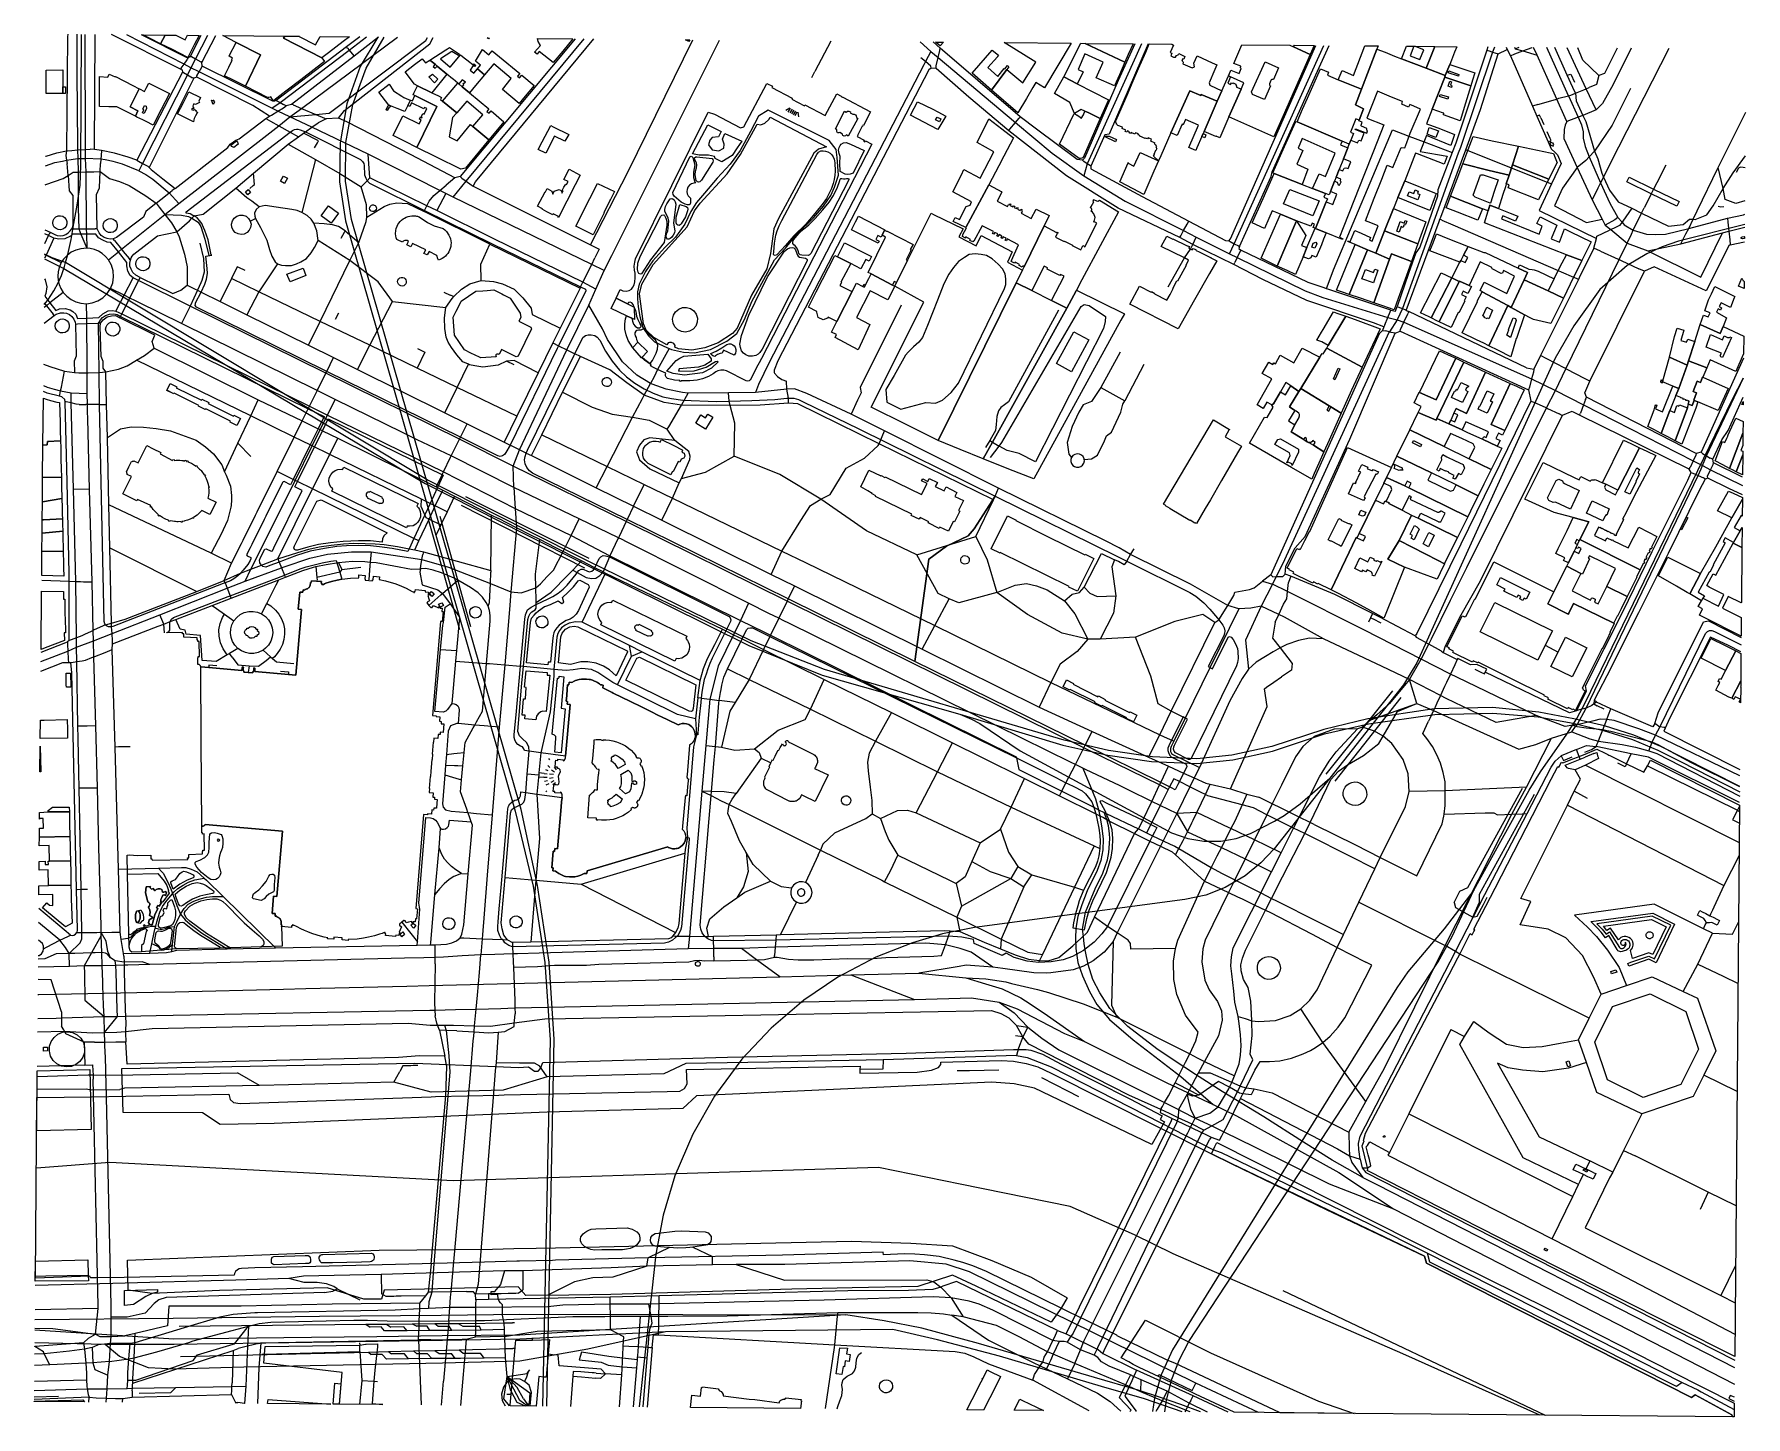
# Model space of a CAD drawing. Header units: millimetres. Extents: x 0 to 1122, y 0 to 907.
import ezdxf

# ---------------------------------------------------------------- set-up
doc = ezdxf.new("R2010")
doc.units = ezdxf.units.MM

msp = doc.modelspace()

# ---------------------------------------------------------------- linework, layer by layer
at = {"layer": 'buildings'}
for points in [[(71.2569, 906.3596), (85.9571, 906.2277), (82.8583, 900.559), (75.9863, 903.9945), (71.2569, 906.3596)], [(100.424, 906.0979), (108.1359, 906.0286), (104.9809, 899.7995), (100.8001, 891.5628), (90.587, 896.6871), (82.8583, 900.559), (85.9571, 906.2277), (92.9344, 906.1651), (98.969, 903.1805), (100.424, 906.0979)], [(123.6461, 905.8894), (164.2545, 905.525), (163.5032, 904.1059), (188.5476, 891.3277), (190.3696, 888.8885), (174.7275, 876.8976), (164.8978, 869.3643), (157.0179, 863.3321), (156.3937, 863.6453), (155.0476, 865.6888), (154.6709, 865.4965), (153.766, 865.3649), (153.3791, 865.3964), (152.6312, 865.6268), (146.1141, 868.8913), (138.4708, 872.7064), (148.3762, 893.3498), (132.3936, 901.4708), (123.6461, 905.8894)], [(124.8674, 879.5107), (127.5559, 885.1891), (129.7118, 889.7448), (129.4303, 889.8871), (130.0566, 891.1674), (127.7563, 892.3809), (127.8813, 892.6128), (132.3936, 901.4708), (148.3762, 893.3498), (138.4708, 872.7064), (130.7115, 876.5877), (124.8674, 879.5107)], [(187.4746, 905.3166), (206.6227, 905.1447), (202.5738, 902.0473), (192.8805, 894.6431), (188.5476, 891.3277), (163.5032, 904.1059), (164.2545, 905.525), (173.8446, 905.4389), (173.7609, 905.2804), (184.4685, 899.7697), (187.4746, 905.3166)], [(259.4717, 889.8669), (269.9883, 896.5556), (271.0024, 897.2173), (272.2142, 897.9891), (278.7656, 893.7554), (278.2402, 892.7445), (273.8575, 895.4956), (266.3516, 890.69), (272.8123, 885.255), (279.4563, 893.3112), (280.8597, 892.1617), (285.6388, 888.3913), (287.8548, 886.6847), (287.7241, 886.4995), (287.9131, 886.3301), (285.8323, 883.2646), (288.2303, 881.2861), (290.6472, 884.1343), (295.2653, 880.2349), (289.3671, 873.0758), (285.409, 868.3779), (280.6738, 872.2411), (281.7433, 873.5919), (281.2871, 874.1364), (281.7167, 874.7383), (282.8343, 875.2873), (280.7163, 876.9557), (278.3552, 874.1629), (277.7027, 874.7465), (274.6462, 877.3087), (274.3774, 877.4975), (270.6245, 880.5504), (264.1756, 885.9294), (262.8276, 887.097), (259.4717, 889.8669)], [(297.0999, 904.3327), (298.4486, 904.3206), (298.121, 903.7749), (297.0999, 904.3327)], [(329.909, 904.0383), (353.2442, 903.8289), (346.5119, 895.7255), (340.3162, 888.2802), (331.2042, 895.5653), (329.7, 893.7152), (328.1071, 894.9969), (331.9467, 899.5096), (330.3955, 902.0022), (329.909, 904.0383)], [(427.1173, 903.1659), (429.7852, 903.1419), (429.2845, 902.1271), (427.1173, 903.1659)], [(591.0416, 901.6947), (596.1316, 901.649), (593.9505, 899.2033), (591.0416, 901.6947)], [(635.925, 901.2919), (679.9098, 900.8971), (662.5023, 871.7338), (656.8216, 875.074), (654.8311, 871.7746), (650.6064, 864.7212), (644.959, 855.3232), (627.726, 870.1165), (637.7637, 883.7709), (648.3429, 874.8611), (656.7206, 888.5025), (635.925, 901.2919)], [(686.3757, 900.8391), (689.2105, 900.8137), (715.2352, 888.5656), (711.5459, 880.2029), (708.3145, 872.8705), (696.4122, 878.1952), (700.8756, 888.5637), (688.8641, 894.0385), (684.426, 883.7536), (687.8654, 882.0456), (687.7405, 881.8324), (683.8071, 874.3571), (675.0445, 878.8338), (686.3757, 900.8391)], [(689.2105, 900.8137), (720.5303, 900.5326), (717.3934, 893.4384), (715.2352, 888.5656), (689.2105, 900.8137)], [(731.179, 900.437), (745.8747, 900.3051), (747.1215, 899.7325), (744.9574, 894.8784), (746.0348, 894.3749), (745.2875, 892.6111), (747.0744, 891.7099), (747.6347, 891.8074), (748.3716, 891.7263), (748.9166, 892.8675), (750.1132, 893.3228), (750.5137, 894.1205), (754.5664, 892.2579), (753.7946, 890.4944), (753.0959, 890.7336), (752.5811, 889.5268), (752.8312, 889.3103), (753.0679, 888.9727), (753.2909, 888.4768), (753.3314, 888.1969), (753.2435, 887.2938), (759.2201, 884.7338), (760.8498, 885.502), (760.4516, 887.7139), (762.6284, 892.6145), (772.4237, 888.1381), (775.4667, 886.7784), (774.1104, 883.5943), (770.3269, 874.9995), (770.8605, 873.4852), (778.7875, 869.743), (775.7392, 862.9306), (765.2597, 867.2082), (764.8663, 866.5221), (757.6532, 869.6709), (745.3089, 842.069), (738.6516, 826.9585), (737.1837, 823.6636), (734.0215, 826.8042), (734.518, 828.0204), (734.2796, 828.1716), (735.4159, 830.8265), (735.7166, 830.7679), (736.3981, 832.0477), (736.0154, 831.8648), (735.6414, 832.6602), (736.0303, 832.8524), (735.338, 834.4799), (734.9428, 834.2878), (734.5332, 835.2233), (734.9285, 835.434), (732.1856, 836.6699), (732.7007, 837.8953), (730.4163, 838.8476), (730.0717, 838.1145), (728.755, 838.6668), (728.5366, 838.3053), (724.9056, 839.9033), (724.9704, 840.2754), (723.917, 840.7135), (724.1202, 841.4292), (722.068, 842.2209), (721.6298, 841.3396), (719.3026, 842.3202), (718.9336, 841.6153), (717.8864, 842.0533), (718.2189, 842.7958), (716.786, 843.4236), (716.4533, 842.6439), (715.3938, 843.0913), (715.7391, 843.8989), (713.2779, 845.0112), (713.5489, 845.7542), (710.634, 846.9917), (710.1883, 847.3404), (709.7807, 847.81), (709.4667, 848.4464), (709.3246, 849.0441), (709.2896, 849.9482), (711.8695, 855.9168), (716.6271, 866.879), (720.6691, 876.189), (724.1904, 884.3203), (728.8413, 895.0412), (731.179, 900.437)], [(791.8712, 899.8923), (823.4322, 899.6091), (825.824, 898.5447), (836.6355, 893.5841), (818.8602, 853.1993), (812.8618, 839.5644), (783.3734, 852.5658), (791.4234, 870.8321), (793.126, 874.9449), (784.3525, 878.8996), (783.0063, 879.5826), (784.3862, 882.6639), (784.6994, 883.3227), (790.0769, 881.1221), (791.4649, 884.427), (790.9024, 884.7582), (791.25, 885.8266), (786.5949, 887.6946), (791.8712, 899.8923)], [(826.2883, 899.5834), (839.2296, 899.4673), (836.6355, 893.5841), (825.824, 898.5447), (826.2883, 899.5834)], [(872.5153, 899.1685), (881.241, 899.0902), (880.4644, 897.0694), (870.2769, 870.6779), (855.0269, 876.9826), (857.6253, 882.9883), (865.016, 879.7542), (872.5153, 899.1685)], [(905.0448, 898.8766), (918.4544, 898.7563), (912.8146, 884.4623), (896.6417, 890.6727), (899.8769, 898.923), (904.7155, 898.8796), (902.3264, 892.5881), (908.6366, 890.2023), (911.1581, 896.5442), (905.0448, 898.8766)], [(918.4544, 898.7563), (932.7747, 898.6277), (931.3017, 895.1347), (929.257, 889.8602), (928.1926, 886.9996), (925.2624, 879.6271), (912.8146, 884.4623), (918.4544, 898.7563)], [(243.1544, 882.0565), (249.4559, 886.9009), (254.278, 890.6126), (256.4675, 888.0117), (259.4717, 889.8669), (262.8276, 887.097), (261.5548, 885.6921), (262.8115, 884.6278), (264.1756, 885.9294), (270.6245, 880.5504), (260.6979, 868.4052), (251.2352, 872.9168), (249.2964, 873.9966), (243.1544, 882.0565)], [(287.7241, 886.4995), (287.8548, 886.6847), (288.2602, 887.324), (289.5237, 886.3342), (288.9206, 885.5849), (287.9131, 886.3301), (287.7241, 886.4995)], [(289.4138, 889.1493), (293.9575, 896.7492), (298.1683, 893.3474), (300.3735, 895.8993), (305.1883, 891.9888), (318.3129, 881.1452), (316.8278, 879.3788), (318.2493, 878.1825), (319.7836, 879.9578), (327.8125, 873.2322), (321.9707, 866.1844), (317.9373, 861.3194), (306.9565, 870.6248), (312.7439, 877.7756), (301.324, 887.4671), (295.2653, 880.2349), (290.6472, 884.1343), (292.6175, 886.5393), (289.4138, 889.1493)], [(614.978, 881.1983), (628.1508, 896.241), (632.2285, 893.0642), (631.5563, 892.1291), (631.6536, 892.0164), (625.3135, 884.8796), (631.821, 879.1464), (635.9124, 884.3466), (636.4381, 884.0158), (638.2283, 886.2361), (639.0146, 885.4836), (637.7637, 883.7709), (627.726, 870.1165), (614.978, 881.1983)], [(798.2359, 868.9355), (807.1164, 888.6667), (815.8715, 884.7308), (812.5396, 877.1383), (811.9439, 877.1995), (811.4879, 877.0731), (811.1106, 876.8156), (810.9355, 876.4817), (810.0364, 874.2347), (809.966, 873.9185), (810.0367, 873.5731), (810.2242, 873.236), (810.4313, 873.0198), (810.6821, 872.8871), (806.6308, 863.894), (798.9277, 867.2521), (798.2359, 868.9355)], [(840.1842, 779.4696), (847.2313, 796.9529), (851.623, 795.1805), (854.2523, 801.8848), (849.9339, 803.6006), (852.6433, 810.3321), (854.3342, 809.6834), (854.9286, 808.1033), (855.9459, 807.7495), (856.9127, 810.0052), (856.5176, 810.5026), (856.5091, 810.9313), (856.7498, 811.7305), (853.6385, 813.0162), (855.6941, 818.1043), (858.0888, 817.1231), (858.9663, 819.0069), (860.1549, 819.2572), (861.5448, 818.6391), (863.3236, 823.0307), (858.5227, 825.1049), (861.4143, 832.2635), (862.3081, 834.6037), (863.3582, 837.2407), (867.8052, 835.4772), (868.6399, 837.3986), (870.0298, 836.7805), (872.16, 841.9704), (866.2483, 844.2409), (866.493, 844.7978), (873.8182, 841.7972), (874.336, 843.3394), (873.8192, 843.9776), (873.7814, 844.565), (873.8656, 845.0488), (870.2701, 846.4879), (870.107, 846.8062), (870.0551, 847.198), (870.8523, 849.0453), (868.5555, 849.9882), (868.7136, 850.4807), (871.6264, 857.9559), (866.3194, 860.4819), (870.2769, 870.6779), (880.4644, 897.0694), (885.8239, 894.925), (892.0352, 892.4749), (896.6417, 890.6727), (912.8146, 884.4623), (925.2624, 879.6271), (924.8852, 878.6893), (916.6641, 857.7221), (912.9268, 848.0831), (915.5247, 847.1281), (922.1059, 844.7958), (931.33, 841.0422), (928.9982, 833.9066), (912.8646, 840.4054), (908.8359, 829.7999), (926.4639, 826.8194), (924.4749, 821.6003), (907.015, 828.2693), (905.674, 828.859), (904.6284, 826.0356), (898.6642, 810.6951), (894.1222, 799.7494), (891.217, 792.4326), (885.4615, 777.7611), (879.6139, 763.0998), (874.28, 765.3838), (866.2151, 768.8569), (861.4621, 770.7815), (861.644, 771.1899), (862.8877, 770.7222), (863.5785, 772.3654), (866.0018, 778.0186), (870.129, 776.2299), (876.3075, 773.5284), (875.585, 771.7831), (877.3305, 771.0593), (881.33, 781.1432), (876.4234, 783.0786), (872.8398, 784.4803), (878.651, 799.1978), (883.6384, 811.8354), (887.217, 820.8981), (890.8914, 819.3465), (891.9975, 822.0575), (896.2714, 832.5863), (898.6289, 832.2484), (899.9767, 835.8705), (902.3168, 841.8599), (908.919, 857.7445), (904.6814, 859.562), (901.9931, 860.7135), (901.2218, 859.0152), (896.6713, 860.8914), (897.3138, 862.6282), (895.415, 863.3999), (888.5673, 866.1725), (880.7152, 869.3642), (873.7413, 851.787), (885.0364, 847.2787), (878.2507, 830.1285), (871.8989, 814.074), (865.805, 798.6788), (858.2962, 779.7273), (855.9128, 773.7197), (858.0122, 772.7039), (857.8238, 772.2583), (847.1786, 776.5838), (840.1842, 779.4696)], [(924.8852, 878.6893), (925.2624, 879.6271), (928.1926, 886.9996), (944.6054, 881.4861), (943.1679, 876.7653), (942.0343, 873.0295), (930.8181, 876.7262), (924.8852, 878.6893)], [(7.785, 867.9434), (7.9232, 883.1698), (18.8529, 883.3539), (18.8545, 876.2501), (18.848, 872.3036), (18.8602, 867.9901), (8.0034, 867.8319), (7.785, 867.9434)], [(42.7882, 879.1642), (48.2605, 878.6393), (49.2072, 880.6807), (53.1797, 878.809), (53.3226, 878.9755), (64.5568, 873.2547), (68.8648, 871.0911), (62.8556, 859.181), (67.9646, 856.5442), (66.3103, 853.0742), (59.4198, 856.5192), (54.1456, 859.232), (51.8277, 859.1785), (48.9699, 859.251), (42.7379, 859.382), (42.7553, 868.756), (42.7882, 879.1642)], [(258.8059, 878.7562), (261.0658, 880.5529), (264.7443, 877.426), (262.4526, 874.8376), (258.8059, 878.7562)], [(669.0637, 867.8825), (675.0445, 878.8338), (683.8071, 874.3571), (704.324, 863.8302), (701.7202, 857.9365), (698.8842, 851.5043), (691.5652, 855.1853), (688.9876, 856.3452), (686.5696, 857.4664), (682.0525, 854.8418), (679.0853, 861.913), (669.0637, 867.8825)], [(767.0784, 843.0391), (775.7392, 862.9306), (778.7875, 869.743), (783.0063, 879.5826), (784.3525, 878.8996), (782.5702, 874.8062), (784.5294, 873.9221), (785.0794, 874.9422), (786.0899, 874.5139), (786.2465, 874.8479), (787.8692, 874.1439), (787.8167, 873.7716), (788.2056, 873.2649), (788.2821, 872.8822), (788.3163, 872.5837), (788.2338, 872.2956), (791.4234, 870.8321), (783.3734, 852.5658), (777.3933, 838.9215), (774.9807, 839.968), (774.7628, 839.6625), (767.0784, 843.0391)], [(828.0517, 849.2408), (831.7346, 857.5943), (834.9846, 864.964), (843.4669, 884.177), (848.7765, 881.9398), (848.0276, 879.9897), (855.0269, 876.9826), (870.2769, 870.6779), (866.3194, 860.4819), (871.6264, 857.9559), (868.7136, 850.4807), (866.5934, 851.2357), (863.0482, 842.4617), (865.1248, 841.6511), (863.3582, 837.2407), (862.3081, 834.6037), (857.5382, 836.7056), (828.0517, 849.2408)], [(916.6641, 857.7221), (924.8852, 878.6893), (930.8181, 876.7262), (942.0343, 873.0295), (938.5457, 861.6271), (934.9624, 849.946), (924.026, 854.013), (924.2495, 854.9429), (924.084, 855.0002), (916.6641, 857.7221)], [(927.1549, 872.6402), (928.3095, 875.9658), (929.4315, 875.6483), (928.7346, 873.3157), (929.6479, 873.028), (929.2376, 871.8203), (927.1549, 872.6402)], [(927.1849, 881.5295), (927.5647, 882.7561), (934.2078, 880.4792), (933.8476, 879.3736), (927.1849, 881.5295)], [(18.848, 872.3036), (20.4615, 872.3112), (20.4737, 867.9977), (18.8602, 867.9901), (18.848, 872.3036)], [(62.8556, 859.181), (68.8648, 871.0911), (69.1215, 870.9304), (72.3516, 869.2052), (73.4599, 871.4408), (75.1621, 874.7706), (88.709, 867.8456), (83.3397, 857.3553), (77.9726, 847.1765), (73.4451, 849.4593), (71.1625, 850.5981), (67.3194, 852.5059), (66.3103, 853.0742), (67.9646, 856.5442), (62.8556, 859.181)], [(93.9924, 854.6124), (97.772, 861.9769), (101.3641, 869.0075), (109.057, 865.2479), (108.0035, 862.9558), (108.3824, 862.0299), (107.153, 861.3514), (105.8123, 860.6088), (104.7535, 861.1216), (104.0283, 859.777), (104.2482, 859.6259), (103.9973, 859.0691), (104.8698, 858.353), (104.0787, 857.8756), (103.5095, 858.151), (103.1827, 857.3619), (104.1194, 856.9434), (105.0334, 857.4104), (106.1893, 856.757), (105.9694, 856.2278), (107.1803, 855.5459), (106.6197, 854.731), (105.6901, 853.2206), (105.2646, 852.3951), (104.9437, 851.578), (104.6765, 850.5834), (104.4561, 849.3181), (93.9924, 854.6124)], [(226.0077, 868.849), (232.6312, 873.9608), (235.6663, 869.7029), (241.1173, 866.1314), (242.3508, 865.2257), (245.4141, 864.0892), (246.6391, 863.5935), (244.9599, 860.0771), (243.0192, 856.1996), (238.0758, 858.1172), (233.6109, 859.9187), (232.8083, 860.2148), (232.5755, 860.3008), (232.4405, 860.33), (226.0077, 868.849)], [(235.2837, 840.2794), (241.6408, 853.3141), (252.4362, 847.9798), (253.6822, 850.5031), (252.5928, 851.0254), (253.3315, 852.5096), (254.4331, 851.9686), (254.4711, 852.0894), (253.7551, 852.4499), (254.8644, 854.7974), (255.6539, 854.4175), (257.4507, 858.0261), (255.9207, 858.7761), (255.4514, 857.8578), (247.4041, 861.8628), (246.2023, 859.4788), (244.9599, 860.0771), (246.6391, 863.5935), (247.9508, 863.181), (249.5915, 866.5208), (264.0775, 859.4106), (250.8583, 832.5351), (243.201, 836.3433), (235.2837, 840.2794)], [(248.4099, 867.0439), (248.9612, 868.1944), (251.2352, 872.9168), (260.6979, 868.4052), (265.0065, 866.307), (267.0071, 865.2546), (266.461, 864.0016), (267.7724, 862.8623), (277.0033, 855.1473), (274.2529, 852.1251), (272.1221, 839.4436), (277.3424, 836.8712), (286.0573, 847.5737), (287.68, 846.1986), (298.0883, 837.4667), (282.6943, 818.9133), (279.7253, 818.2319), (263.7771, 826.1379), (250.8583, 832.5351), (264.0775, 859.4106), (249.5915, 866.5208), (248.4099, 867.0439)], [(267.7724, 862.8623), (277.7027, 874.7465), (278.3552, 874.1629), (280.6738, 872.2411), (285.409, 868.3779), (298.0566, 857.8087), (296.8128, 856.2079), (298.2469, 855.0488), (299.5456, 856.5932), (308.0129, 849.407), (302.743, 843.0716), (298.0883, 837.4667), (287.68, 846.1986), (294.1432, 853.9769), (283.5773, 862.9339), (277.0033, 855.1473), (267.7724, 862.8623)], [(745.3089, 842.069), (757.6532, 869.6709), (764.8663, 866.5221), (765.2597, 867.2082), (775.7392, 862.9306), (767.0784, 843.0391), (766.4334, 841.7217), (765.5923, 839.7724), (762.2605, 832.1985), (761.5881, 830.5645), (757.1245, 832.5426), (763.5126, 847.1151), (755.0084, 850.937), (753.4283, 847.4662), (752.7235, 847.7054), (749.5165, 840.3447), (745.3089, 842.069)], [(921.4453, 865.8515), (921.9987, 867.2536), (927.3325, 865.6686), (926.9069, 864.1256), (921.4453, 865.8515)], [(70.9163, 855.3154), (71.8488, 857.1426), (71.1225, 857.7176), (72.3057, 860.0737), (73.3462, 859.5798), (73.6577, 858.0022), (71.9868, 854.728), (70.9163, 855.3154)], [(116.2885, 863.4864), (117.3016, 863.3561), (117.4071, 863.467), (117.5975, 863.4466), (117.6893, 863.3992), (117.8049, 863.2677), (117.804, 863.1745), (117.8332, 862.9972), (117.9232, 862.7541), (118.1541, 862.5099), (118.2328, 862.3227), (117.3943, 860.6996), (116.2885, 863.4864)], [(230.6968, 857.1589), (232.0814, 860.0443), (232.3176, 860.3404), (232.4405, 860.33), (232.5755, 860.3008), (232.8083, 860.2148), (233.6109, 859.9187), (233.0725, 858.8427), (232.6378, 859.033), (231.4867, 856.8256), (230.6968, 857.1589)], [(574.5477, 853.6995), (576.912, 858.2349), (579.2309, 862.5005), (589.2128, 857.5934), (592.4315, 855.9618), (597.8156, 853.1274), (592.4875, 844.3788), (574.5477, 853.6995)], [(672.2452, 834.6346), (681.5994, 854.352), (682.0525, 854.8418), (683.3598, 853.9263), (683.5997, 853.9428), (686.409, 851.8862), (686.2849, 851.7569), (686.5417, 851.6055), (687.9518, 853.9411), (688.9876, 856.3452), (691.5652, 855.1853), (698.8842, 851.5043), (687.7078, 825.9979), (686.9719, 825.5013), (686.0409, 825.1929), (685.5186, 825.2162), (685.0889, 825.2852), (672.2452, 834.6346)], [(330.446, 831.2392), (332.9859, 836.1363), (338.7141, 846.9497), (340.2745, 846.1529), (350.4819, 841.0477), (348.0078, 836.6345), (341.239, 839.9476), (335.5136, 828.7801), (330.446, 831.2392)], [(591.0315, 850.6537), (592.1663, 852.4326), (594.4606, 851.2193), (593.4974, 849.3736), (591.0315, 850.6537)], [(602.3922, 803.4389), (607.9268, 814.655), (609.6169, 818.041), (620.3786, 812.3349), (629.2698, 829.7455), (618.2952, 835.6957), (625.9163, 851.3286), (634.4507, 844.7107), (642.1001, 838.7996), (635.7405, 826.7523), (632.4887, 820.5848), (625.8793, 808.1017), (610.9475, 779.9548), (602.5873, 784.0739), (603.8889, 786.634), (606.7598, 785.2851), (611.0832, 793.7259), (613.6242, 794.6536), (614.6519, 796.8342), (602.3922, 803.4389)], [(765.5923, 839.7724), (766.4334, 841.7217), (768.3132, 840.8942), (767.5207, 838.8792), (765.5923, 839.7724)], [(812.164, 815.7999), (819.9299, 833.2487), (827.2004, 849.5932), (828.0517, 849.2408), (857.5382, 836.7056), (856.5577, 834.2916), (861.4143, 832.2635), (858.5227, 825.1049), (855.6941, 818.1043), (853.6385, 813.0162), (852.6433, 810.3321), (849.9339, 803.6006), (849.0662, 801.4279), (846.6345, 802.4094), (838.26, 805.6244), (842.4833, 815.2869), (846.6847, 813.5442), (853.1531, 828.8801), (831.3983, 838.5136), (828.6977, 832.0896), (831.9484, 830.5883), (827.8468, 821.4651), (835.1034, 818.3626), (831.35, 808.3138), (813.1439, 815.3997), (812.164, 815.7999)], [(913.3335, 841.2958), (914.7425, 845.5789), (920.7779, 843.3913), (919.1587, 838.9702), (913.3335, 841.2958)], [(128.8675, 834.0087), (132.7074, 836.92), (133.3887, 836.0245), (133.699, 834.6542), (130.8708, 832.5231), (129.5343, 833.1356), (128.8675, 834.0087)], [(702.2559, 839.4909), (702.5698, 840.2243), (703.0781, 840.0054), (704.9527, 839.9793), (709.6039, 837.6733), (709.4968, 837.3854), (708.9458, 836.2536), (702.2559, 839.4909)], [(936.7148, 821.7056), (940.0077, 830.4488), (940.2723, 831.1785), (943.5148, 839.7876), (956.0729, 836.9828), (973.2954, 833.3351), (969.3088, 821.2197), (967.1142, 814.3158), (954.036, 817.4047), (936.7148, 821.7056)], [(969.3088, 821.2197), (973.2954, 833.3351), (993.9661, 828.9486), (996.1935, 828.5002), (997.3732, 825.6756), (998.2639, 823.5338), (998.115, 823.3767), (998.1196, 823.1996), (998.3209, 823.0301), (998.4503, 823.0662), (998.5406, 822.8511), (993.0696, 811.7925), (969.3088, 821.2197)], [(994.1132, 835.1253), (994.3579, 835.6729), (994.2808, 835.9904), (994.7188, 836.1635), (994.9438, 835.8913), (995.5868, 835.6154), (996.1181, 834.539), (995.89, 833.7677), (996.004, 833.4592), (995.4794, 833.2215), (995.2608, 833.5217), (994.6667, 833.7692), (994.1132, 835.1253)], [(711.9377, 809.9587), (717.3305, 822.518), (717.3432, 822.5645), (717.4779, 822.5074), (717.4135, 822.1725), (720.9619, 820.2864), (725.0799, 829.1485), (737.1837, 823.6636), (734.2343, 816.925), (727.514, 801.638), (720.5645, 805.4088), (711.9377, 809.9587)], [(928.7821, 800.6798), (933.0568, 812.0007), (936.7148, 821.7056), (954.036, 817.4047), (967.1142, 814.3158), (965.2877, 808.7038), (964.6992, 806.8082), (963.0802, 801.7162), (960.0718, 792.4714), (954.4668, 794.6831), (953.2773, 790.8732), (949.5714, 792.3599), (928.7821, 800.6798)], [(965.2877, 808.7038), (967.1142, 814.3158), (969.3088, 821.2197), (993.0696, 811.7925), (992.0475, 809.7303), (989.0571, 803.6748), (986.3029, 798.127), (966.5983, 806.0738), (967.2236, 807.9598), (965.2877, 808.7038)], [(161.5304, 810.3917), (162.4172, 811.9212), (163.4976, 813.7937), (165.9799, 812.3083), (165.1114, 810.76), (164.0869, 808.9522), (161.5304, 810.3917)], [(330.0241, 793.998), (335.0645, 803.5131), (335.242, 803.4276), (336.2751, 805.5149), (339.4391, 803.9489), (340.0547, 801.9958), (340.8767, 803.8521), (344.1258, 804.913), (345.8267, 804.0218), (346.022, 802.5011), (346.8715, 803.9937), (346.0941, 804.3641), (347.1892, 806.5068), (347.3607, 806.44), (348.4978, 808.4704), (349.0673, 808.2323), (350.0558, 810.143), (347.3575, 811.5371), (350.8108, 818.2058), (357.9443, 814.4235), (354.6647, 807.9303), (343.6721, 786.6347), (343.4273, 786.7488), (343.6961, 787.2495), (340.3668, 788.8916), (340.0847, 788.2791), (336.1692, 790.3551), (333.1285, 791.9573), (333.3535, 792.3653), (330.0241, 793.998)], [(355.1529, 780.931), (364.3705, 798.9998), (369.2723, 808.833), (380.5555, 803.7181), (377.7566, 798.0406), (377.6035, 798.1072), (373.4648, 789.7395), (373.6426, 789.6819), (369.9294, 782.149), (366.5604, 775.2932), (360.4467, 778.3208), (355.1529, 780.931)], [(608.5906, 774.1893), (608.9284, 774.8479), (608.72, 774.915), (611.211, 779.8686), (610.9475, 779.9548), (625.8793, 808.1017), (634.5427, 803.5327), (634.3257, 803.3297), (634.5151, 803.1975), (631.4374, 797.2521), (638.175, 793.8558), (638.8314, 795.0799), (639.2475, 794.8619), (639.6726, 795.6594), (640.4747, 795.2982), (640.0372, 794.4914), (641.708, 793.6751), (642.1628, 794.3512), (642.9095, 793.9811), (642.4972, 793.2487), (644.0759, 792.4425), (644.4211, 793.2314), (645.1616, 792.8614), (644.7987, 792.1471), (646.5792, 791.218), (646.9178, 791.9604), (647.7628, 791.5988), (647.4054, 790.8099), (647.7173, 790.6301), (647.0665, 789.35), (653.761, 785.9448), (656.9317, 791.9825), (665.5005, 787.8244), (662.1392, 781.0895), (649.0947, 754.314), (648.2386, 754.8155), (647.8449, 754.1015), (645.7766, 755.1637), (646.1576, 755.8312), (643.1464, 757.3118), (642.8449, 756.5877), (640.5559, 757.7171), (640.931, 758.4126), (640.7653, 758.442), (645.5106, 768.6961), (638.0637, 772.5181), (637.4328, 771.3962), (636.6739, 771.7758), (637.2934, 772.9909), (635.3227, 773.959), (634.716, 772.7997), (633.9452, 773.2166), (634.4848, 774.4418), (632.6369, 775.3902), (631.9565, 774.2315), (631.1547, 774.6207), (631.7681, 775.8545), (629.8891, 776.7659), (629.308, 775.7089), (628.3466, 776.1275), (628.9781, 777.3145), (621.5427, 781.0432), (616.149, 771.1584), (615.8494, 771.3288), (615.4558, 770.6335), (613.5894, 771.5727), (613.9152, 772.2593), (610.9417, 773.8235), (610.5977, 773.165), (610.5664, 773.1094), (608.5906, 774.1893)], [(798.6917, 783.0269), (805.8615, 799.0927), (813.1439, 815.3997), (831.35, 808.3138), (838.26, 805.6244), (846.6345, 802.4094), (845.6228, 799.9398), (848.0232, 798.9027), (847.2313, 796.9529), (840.1842, 779.4696), (839.8966, 779.6119), (838.6839, 780.1166), (839.5889, 782.3263), (837.8981, 782.9843), (837.0309, 780.8675), (827.688, 784.3987), (817.2086, 788.7041), (811.7822, 790.9423), (809.4873, 785.903), (806.7419, 779.293), (798.6917, 783.0269)], [(894.1222, 799.7494), (898.6642, 810.6951), (918.1609, 802.8804), (919.2074, 802.3493), (917.0516, 796.3489), (915.1795, 791.1474), (905.9375, 794.9757), (900.1124, 797.3106), (894.1222, 799.7494)], [(943.5156, 801.2381), (948.3792, 814.4826), (950.1754, 814.625), (952.7124, 813.7265), (959.9191, 811.221), (957.3798, 803.5654), (954.8593, 795.9562), (954.6389, 796.0513), (944.8197, 799.9499), (943.5156, 801.2381)], [(1044.2075, 809.9334), (1045.7314, 813.0549), (1061.8548, 805.2186), (1078.5698, 797.0881), (1077.0535, 793.9888), (1060.3238, 802.1083), (1044.2075, 809.9334)], [(138.5508, 803.5159), (140.3898, 804.9333), (141.9122, 802.9741), (140.0805, 801.5565), (138.5508, 803.5159)], [(643.9348, 743.7561), (647.9488, 751.9761), (649.0947, 754.314), (662.1392, 781.0895), (670.375, 776.8132), (670.512, 777.0077), (671.3018, 776.6558), (670.9573, 775.9414), (670.7988, 776.0826), (669.598, 773.7917), (675.4546, 770.86), (675.5118, 771.0738), (680.8298, 768.3984), (680.7533, 768.0916), (680.9557, 768.0432), (686.2734, 765.3399), (687.4728, 767.4724), (687.2954, 767.5764), (687.676, 768.1974), (688.5145, 767.7892), (688.4204, 767.5757), (688.7999, 767.3952), (696.7511, 782.8203), (695.2165, 783.7565), (695.1098, 783.5152), (694.7613, 783.7233), (695.0926, 784.3353), (695.3003, 784.8832), (695.5043, 785.6921), (695.5797, 786.558), (695.5176, 787.1829), (695.1291, 788.4164), (694.8206, 788.9782), (694.4323, 789.5408), (693.9878, 790.02), (693.0414, 790.7367), (693.118, 791.0528), (693.4342, 791.3575), (693.4568, 791.8139), (693.0121, 792.9547), (692.5904, 793.2287), (692.8486, 793.9159), (693.1061, 793.8484), (694.7132, 796.8904), (694.4746, 797.0136), (694.6812, 797.4404), (694.4615, 797.6101), (694.7431, 798.176), (694.6526, 798.3632), (696.4454, 797.4339), (697.4271, 797.2202), (697.661, 797.2647), (697.853, 797.4213), (698.1859, 797.5302), (698.378, 797.6962), (698.559, 798.0021), (710.9502, 790.2782), (687.0262, 745.7463), (683.4438, 739.032), (683.1811, 738.5311), (677.0481, 727.0781), (667.0249, 732.2183), (675.3425, 748.05), (672.9553, 749.1802), (672.5985, 748.4659), (664.1287, 752.707), (664.505, 753.5423), (662.1667, 754.6535), (654.1374, 738.754), (643.9348, 743.7561)], [(819.1809, 795.4887), (823.3413, 804.9841), (842.5025, 797.4703), (838.5109, 787.5914), (819.1809, 795.4887)], [(900.556, 800.8755), (901.5195, 803.448), (904.5394, 802.2563), (905.5136, 804.6518), (906.7871, 804.0813), (907.4671, 803.8237), (906.9624, 802.3652), (908.4626, 801.7089), (907.1715, 798.2447), (900.556, 800.8755)], [(925.9108, 793.0272), (927.3905, 796.9743), (928.7821, 800.6798), (949.5714, 792.3599), (946.6522, 784.8381), (933.2793, 790.045), (925.9108, 793.0272)], [(188.22, 787.7583), (192.9567, 794.1412), (199.448, 789.3577), (194.7112, 782.9638), (188.22, 787.7583)], [(219.8803, 792.6193), (219.9594, 793.2523), (220.214, 793.8281), (220.6143, 794.3025), (221.1383, 794.6646), (221.7341, 794.8594), (222.3649, 794.8759), (222.9795, 794.7147), (223.5194, 794.3985), (223.9479, 793.9389), (224.2362, 793.3804), (224.3614, 792.6233), (224.2152, 791.8687), (223.8205, 791.2052), (223.2295, 790.7214), (222.5084, 790.4611), (221.7383, 790.457), (221.0073, 790.7193), (220.4176, 791.2026), (220.0276, 791.8732), (219.8803, 792.6193)], [(236.9897, 775.9869), (237.1323, 778.1661), (237.4011, 779.3377), (237.9494, 780.833), (238.5188, 781.9368), (239.1797, 782.9651), (239.9568, 783.9365), (240.8379, 784.8417), (241.8162, 785.6156), (242.8793, 786.2583), (243.9601, 786.8169), (245.1318, 787.235), (246.3457, 787.5502), (247.5764, 787.6975), (248.8369, 787.7327), (250.0531, 787.6192), (250.6421, 787.5021), (251.2312, 787.3849), (251.8197, 787.2026), (252.3101, 787.049), (257.9316, 783.2989), (260.092, 782.2358), (262.1545, 781.2294), (268.1, 779.3121), (269.2228, 778.3981), (270.2339, 777.364), (271.8849, 775.0288), (272.5856, 773.6527), (272.9441, 772.5127), (273.1796, 771.3644), (273.2904, 770.0123), (273.2729, 768.7638), (273.12, 767.4886), (272.8199, 766.2426), (272.3976, 765.091), (271.8715, 764.0148), (271.1982, 762.9679), (270.44, 762.0616), (269.6028, 761.2492), (268.5257, 760.4109), (267.4066, 759.7035), (266.2086, 759.0993), (264.9997, 758.6537), (264.7605, 759.392), (264.031, 761.6535), (258.8721, 764.2347), (257.7393, 761.9992), (255.573, 763.0811), (256.7119, 765.3165), (248.1446, 769.6057), (247.024, 767.3701), (244.4233, 768.6795), (245.5254, 770.9152), (244.5342, 771.4274), (244.1355, 771.5242), (243.5643, 771.5852), (242.9428, 771.5163), (242.3692, 771.2978), (242.0354, 771.0959), (241.7565, 770.8468), (241.445, 770.3837), (238.2868, 771.9124), (237.7484, 772.1875), (237.3714, 773.3278), (237.0994, 774.523), (236.9897, 775.9869)], [(535.8223, 778.551), (538.5124, 783.7636), (540.3955, 787.4181), (557.7184, 778.5314), (557.5744, 778.2439), (555.9157, 774.9321), (555.2711, 773.652), (553.2524, 774.7604), (551.8826, 772.1356), (553.9438, 770.971), (553.3116, 769.7094), (535.8223, 778.551)], [(804.4849, 759.9033), (817.2086, 788.7041), (827.688, 784.3987), (815.1042, 754.7487), (804.4849, 759.9033)], [(885.4615, 777.7611), (891.217, 792.4326), (896.9316, 790.108), (902.8604, 787.679), (912.5325, 783.8376), (909.28, 774.7999), (907.2632, 769.2177), (885.4615, 777.7611)], [(950.9281, 783.1787), (953.2773, 790.8732), (954.4668, 794.6831), (960.0718, 792.4714), (967.7357, 789.5238), (972.7649, 787.5409), (971.3459, 784.2083), (962.9366, 787.6656), (962.164, 785.8089), (986.8715, 775.6651), (988.8673, 780.968), (985.1939, 782.6407), (987.5129, 786.953), (998.4991, 781.5625), (994.6335, 772.698), (1000.1215, 770.4594), (1003.4505, 779.133), (1007.3125, 777.2257), (1020.8631, 770.5638), (1017.6453, 764.0324), (1014.8282, 758.3081), (1004.7497, 762.0971), (950.9281, 783.1787)], [(546.7528, 750.5727), (558.2168, 773.7933), (555.9157, 774.9321), (557.5744, 778.2439), (558.8417, 777.6641), (559.2953, 777.5202), (576.2522, 768.9351), (574.458, 765.5966), (575.0271, 765.312), (571.7542, 758.8558), (572.5129, 758.4577), (565.3871, 743.9479), (563.9616, 744.7062), (562.7839, 742.2567), (548.7723, 749.5575), (546.7528, 750.5727)], [(815.1042, 754.7487), (827.688, 784.3987), (833.8292, 774.774), (831.0839, 768.1733), (834.5328, 766.8287), (831.9773, 760.8226), (827.1405, 749.2366), (821.6746, 751.8759), (815.1042, 754.7487)], [(831.9773, 760.8226), (834.5328, 766.8287), (839.8966, 779.6119), (840.1842, 779.4696), (847.1786, 776.5838), (845.4748, 772.3406), (844.0036, 768.6637), (840.6916, 760.5491), (837.8314, 761.7394), (837.1588, 760.0775), (835.6404, 759.3735), (831.9773, 760.8226)], [(879.6139, 763.0998), (885.4615, 777.7611), (907.2632, 769.2177), (905.1202, 763.2731), (903.1284, 757.7465), (889.9439, 762.7189), (888.6462, 759.1988), (879.6139, 763.0998)], [(893.4631, 777.5314), (895.7205, 783.8942), (898.1894, 782.9497), (898.8874, 784.7046), (900.0023, 784.2661), (899.1579, 781.9534), (898.8271, 782.0774), (898.5687, 781.3622), (898.1461, 781.5431), (897.6414, 780.0939), (896.3304, 780.5995), (894.9891, 777.0146), (893.4631, 777.5314)], [(915.2331, 764.7391), (917.228, 769.9302), (919.5248, 775.8827), (926.936, 772.8628), (940.1551, 767.6387), (937.159, 761.8508), (935.4386, 758.4929), (934.8439, 757.2869), (915.2331, 764.7391)], [(526.7372, 760.8161), (528.9899, 765.2314), (531.386, 769.8783), (546.7835, 762.2016), (548.9915, 760.9611), (547.464, 757.8904), (545.2254, 759.1499), (542.0775, 752.9256), (535.3656, 756.4429), (526.7372, 760.8161)], [(718.3518, 729.8579), (724.6583, 741.4772), (732.3622, 737.5133), (732.606, 737.9677), (734.8454, 736.7922), (734.6454, 736.4213), (742.6736, 732.2868), (744.7542, 736.042), (746.7153, 739.5002), (746.5254, 739.5764), (746.7622, 739.9284), (746.5725, 740.0233), (749.3341, 745.0025), (749.5052, 744.8891), (749.6621, 745.2511), (749.8387, 745.0632), (755.4935, 755.3092), (755.2485, 755.4046), (756.9869, 758.697), (754.1838, 760.0825), (738.9385, 767.6175), (742.6256, 774.3496), (746.5239, 772.4045), (746.6676, 772.6641), (756.0617, 767.9769), (756.1488, 768.0973), (756.8107, 767.8677), (757.5203, 767.4793), (756.9945, 766.4311), (758.1941, 765.8426), (759.3019, 765.3016), (759.8401, 766.3684), (761.419, 765.5715), (762.0301, 765.1654), (761.9734, 765.0168), (763.9563, 764.03), (771.7167, 760.1961), (771.6045, 760.0293), (775.4549, 758.2151), (770.6591, 749.853), (760.8479, 732.6274), (750.1047, 713.6212), (718.3518, 729.8579)], [(837.7083, 767.2289), (838.7202, 769.7172), (840.4731, 770.5122), (840.9292, 769.2688), (839.7297, 766.4282), (837.7083, 767.2289)], [(853.8324, 738.9813), (866.2151, 768.8569), (874.28, 765.3838), (862.2102, 736.1298), (857.8283, 737.6225), (853.8324, 738.9813)], [(862.2102, 736.1298), (874.28, 765.3838), (879.6139, 763.0998), (888.6462, 759.1988), (878.3959, 730.6181), (869.6627, 733.594), (862.2102, 736.1298)], [(929.6008, 746.9904), (934.8439, 757.2869), (935.4386, 758.4929), (938.3886, 757.0317), (940.0478, 760.4273), (937.159, 761.8508), (940.1551, 767.6387), (950.4769, 763.5679), (951.4372, 763.7271), (972.9963, 753.4621), (979.2157, 750.5181), (976.9912, 745.7763), (968.4757, 727.635), (966.3173, 728.9402), (949.5165, 737.8675), (948.2395, 738.7455), (950.7705, 744.0809), (965.5207, 736.8211), (970.6808, 748.162), (963.5205, 751.7481), (962.7379, 750.1523), (961.8202, 749.9555), (955.9633, 752.8683), (955.6822, 753.756), (948.1848, 757.4476), (940.8368, 742.0355), (934.5432, 744.9243), (934.3999, 744.7113), (929.6008, 746.9904)], [(1121.5696, 773.996), (1121.5599, 772.9038), (1121.5437, 772.8562), (1120.1084, 772.5149), (1119.7115, 772.8166), (1119.2136, 772.821), (1119.1619, 773.2314), (1119.5199, 773.3867), (1119.8998, 773.9517), (1121.1625, 774.2294), (1121.5696, 773.996)], [(507.6425, 727.8148), (512.8229, 737.8785), (525.0483, 761.6699), (526.7372, 760.8161), (535.3656, 756.4429), (529.0036, 744.1721), (529.2359, 744.0209), (528.1849, 741.9896), (535.6197, 738.1956), (535.6645, 738.3909), (536.3254, 738.0588), (526.3248, 718.3194), (520.627, 721.1381), (520.2649, 720.5171), (517.3784, 719.4434), (514.0923, 721.113), (513.0772, 724.4487), (513.2108, 724.9507), (507.6425, 727.8148)], [(870.4598, 746.4646), (872.8993, 752.5556), (878.2103, 750.4675), (879.1526, 752.7421), (880.9777, 751.9804), (878.2489, 743.7674), (870.4598, 746.4646)], [(878.3959, 730.6181), (888.6462, 759.1988), (889.9439, 762.7189), (903.1284, 757.7465), (900.6639, 750.9103), (894.4048, 733.5317), (891.7133, 726.0639), (884.3651, 728.5708), (878.3959, 730.6181)], [(972.9963, 753.4621), (973.9485, 755.4571), (975.7848, 754.5741), (980.0157, 752.6915), (982.3247, 752.4193), (983.5766, 752.1846), (984.8333, 751.7913), (986.1327, 751.3604), (996.6493, 746.3841), (992.7184, 738.4614), (976.9912, 745.7763), (979.2157, 750.5181), (972.9963, 753.4621)], [(992.7184, 738.4614), (996.6493, 746.3841), (999.371, 751.7365), (1001.9488, 756.8106), (1004.7497, 762.0971), (1014.8282, 758.3081), (1010.4214, 749.4112), (1009.4198, 747.3794), (1002.6906, 733.7881), (992.7184, 738.4614)], [(522.8078, 711.381), (526.3248, 718.3194), (536.3254, 738.0588), (539.0974, 743.4944), (543.3622, 741.2849), (544.2622, 740.8762), (545.1124, 742.4526), (547.277, 746.645), (548.7723, 749.5575), (562.7839, 742.2567), (564.234, 741.4983), (559.7028, 732.5096), (548.0581, 738.4753), (539.1046, 721.0095), (548.0016, 716.4382), (540.255, 699.8841), (525.15, 707.9775), (525.959, 709.7593), (522.8078, 711.381)], [(543.3622, 741.2849), (544.1511, 742.8806), (545.1124, 742.4526), (544.2622, 740.8762), (543.3622, 741.2849)], [(909.0497, 724.1203), (922.531, 750.38), (929.6008, 746.9904), (916.0887, 720.7216), (914.6503, 721.4147), (909.0497, 724.1203)], [(916.0887, 720.7216), (929.6008, 746.9904), (934.3999, 744.7113), (921.1751, 718.2536), (920.1461, 718.6727), (916.0887, 720.7216)], [(921.1751, 718.2536), (934.3999, 744.7113), (934.5432, 744.9243), (940.8368, 742.0355), (942.4592, 741.2942), (940.1255, 736.7118), (937.0229, 738.2863), (935.8665, 736.1348), (938.9871, 734.5136), (937.6542, 731.8697), (937.9781, 731.6525), (934.112, 724.1206), (933.7875, 724.2633), (929.0221, 714.4657), (924.9272, 716.4404), (921.1751, 718.2536)], [(968.4757, 727.635), (976.9912, 745.7763), (992.7184, 738.4614), (1002.6906, 733.7881), (998.1014, 724.4268), (994.489, 717.0696), (983.0346, 719.6036), (980.9546, 720.731), (977.1804, 722.8239), (968.4757, 727.635)], [(1092.4455, 716.376), (1094.5104, 722.545), (1097.5376, 721.4744), (1098.8769, 724.1462), (1095.4446, 725.2948), (1097.7894, 732.5236), (1099.7363, 736.4759), (1102.0961, 741.2445), (1115.022, 734.812), (1114.651, 733.8834), (1112.1784, 727.4852), (1106.1019, 730.6048), (1104.8937, 728.1555), (1106.4049, 727.3407), (1105.636, 725.9032), (1104.1185, 726.6901), (1103.0418, 724.5099), (1109.6541, 720.8078), (1107.4028, 715.1157), (1105.5047, 710.4269), (1092.4455, 716.376)], [(1121.3078, 744.4995), (1121.2674, 739.9457), (1117.5901, 741.5821), (1119.6098, 746.8104), (1119.893, 746.1649), (1120.0992, 745.8463), (1120.2685, 745.5372), (1120.4756, 745.3211), (1120.7003, 745.0116), (1121.2555, 744.5314), (1121.3078, 744.4995)], [(378.4075, 726.9926), (381.6757, 733.5791), (388.9896, 730.0189), (393.4882, 727.8352), (393.5985, 719.6063), (391.8358, 720.4701), (388.8, 721.9417), (388.2982, 722.1885), (378.4075, 726.9926)], [(936.2265, 710.991), (946.3122, 731.4758), (946.1846, 731.6447), (949.5165, 737.8675), (966.3173, 728.9402), (953.9161, 702.4564), (950.5863, 704.0609), (945.7691, 706.3867), (936.2265, 710.991)], [(841.0661, 706.0902), (844.1988, 711.327), (845.2662, 713.1439), (851.8604, 724.6489), (854.0422, 723.9119), (860.0789, 721.8547), (848.455, 702.6324), (844.3342, 705.1478), (841.0661, 706.0902)], [(847.5053, 700.9077), (848.455, 702.6324), (860.0789, 721.8547), (866.2507, 719.7776), (882.4926, 713.669), (870.6807, 688.5314), (847.5053, 700.9077)], [(949.8252, 722.1449), (952.4143, 727.7874), (956.2513, 725.843), (953.7725, 720.1623), (953.0135, 720.5231), (952.7633, 720.0408), (950.7437, 721.0559), (950.9445, 721.5107), (949.8252, 722.1449)], [(953.9161, 702.4564), (966.3173, 728.9402), (968.4757, 727.635), (977.1804, 722.8239), (971.9753, 707.1225), (971.7118, 707.218), (968.1553, 695.0987), (960.0535, 699.2802), (953.9161, 702.4564)], [(965.6387, 709.3407), (966.8514, 712.9826), (966.631, 713.0778), (969.7368, 720.8402), (971.2688, 720.2954), (971.6317, 718.941), (968.1094, 707.9023), (965.6387, 709.3407)], [(1072.1913, 695.0402), (1075.5811, 708.4935), (1077.2232, 714.1071), (1081.7112, 712.7813), (1079.8063, 705.9494), (1083.5276, 704.8168), (1084.2407, 706.8884), (1088.8493, 705.3006), (1084.7461, 692.5059), (1083.7938, 689.7935), (1072.1913, 695.0402)], [(1120.9913, 708.8343), (1120.8868, 697.0561), (1120.6951, 696.6316), (1115.7288, 685.6243), (1098.8971, 693.191), (1096.8289, 688.0377), (1084.7461, 692.5059), (1088.8493, 705.3006), (1092.4455, 716.376), (1105.5047, 710.4269), (1107.4028, 715.1157), (1120.9913, 708.8343)], [(1096.4078, 701.5435), (1099.1317, 709.9244), (1107.0239, 706.36), (1108.1656, 708.9403), (1110.2346, 707.9528), (1110.725, 707.7994), (1111.186, 707.7953), (1111.5747, 707.9503), (1111.8788, 708.2737), (1112.9996, 707.8072), (1107.0806, 694.7397), (1105.9475, 695.2156), (1105.5989, 696.104), (1106.3314, 697.5977), (1096.4078, 701.5435)], [(392.4609, 701.1385), (392.7527, 701.462), (395.5344, 704.5306), (395.7951, 704.8171), (402.1522, 698.7589), (398.5341, 694.9617), (398.2549, 694.6754), (398.1308, 694.546), (392.4609, 701.1385)], [(801.8854, 663.6415), (811.5357, 680.7381), (805.1931, 684.3356), (809.4823, 691.7239), (812.1734, 690.1903), (812.8895, 691.2183), (813.8252, 690.6788), (817.0419, 696.3714), (825.8611, 691.3168), (831.3994, 700.9117), (843.1063, 694.9926), (830.5001, 674.5399), (829.2715, 672.5661), (823.9855, 676.0889), (820.6919, 678.3081), (817.202, 672.3104), (812.5762, 664.394), (811.5491, 663.6577), (808.2522, 665.5042), (805.8547, 661.3603), (801.8854, 663.6415)], [(830.5001, 674.5399), (843.1063, 694.9926), (844.5969, 697.3834), (845.1542, 697.1548), (847.5053, 700.9077), (870.6807, 688.5314), (863.7401, 673.3301), (857.003, 658.2108), (850.3147, 662.3425), (849.0855, 663.0617), (830.5001, 674.5399)], [(908.2585, 671.9081), (921.4595, 699.1208), (927.1899, 696.4886), (932.0937, 694.2271), (919.3349, 666.9639), (908.2585, 671.9081)], [(851.8738, 680.6855), (855.0961, 687.7013), (856.0882, 687.2731), (852.8222, 680.1832), (851.8738, 680.6855)], [(904.7603, 664.9693), (908.0695, 672.0868), (908.2585, 671.9081), (919.3349, 666.9639), (932.0937, 694.2271), (934.4264, 693.1627), (937.3956, 691.7944), (919.7302, 654.7536), (919.2221, 653.612), (907.5194, 658.6456), (909.5167, 662.7185), (907.3431, 663.6976), (904.7603, 664.9693)], [(919.7302, 654.7536), (937.3956, 691.7944), (945.4891, 688.0603), (951.7215, 685.2), (939.2464, 658.0274), (932.4459, 661.3028), (930.9614, 658.2037), (928.8317, 653.7593), (927.6037, 651.1611), (919.7302, 654.7536)], [(927.6037, 651.1611), (928.8317, 653.7593), (931.4527, 652.6271), (933.423, 657.1288), (930.9614, 658.2037), (932.4459, 661.3028), (939.2464, 658.0274), (951.7215, 685.2), (959.368, 681.6656), (967.8105, 677.7793), (955.3187, 650.7931), (964.2159, 646.8748), (962.8311, 643.9333), (960.07, 645.2065), (958.4772, 641.6798), (961.1399, 640.3981), (959.3422, 636.6496), (949.7244, 641.1054), (950.5891, 642.9427), (951.9606, 642.3248), (953.6472, 646.0278), (938.786, 652.5804), (936.3409, 647.2349), (927.6037, 651.1611)], [(1067.688, 678.7361), (1067.916, 679.4888), (1072.1913, 695.0402), (1083.7938, 689.7935), (1078.3034, 674.4672), (1074.4141, 676.0672), (1067.688, 678.7361)], [(1076.542, 669.9449), (1078.3034, 674.4672), (1083.7938, 689.7935), (1084.7461, 692.5059), (1096.8289, 688.0377), (1094.2405, 681.7616), (1094.0203, 681.894), (1092.5376, 678.2917), (1090.4246, 679.1677), (1087.8516, 672.556), (1090.0436, 671.5768), (1088.1812, 666.7479), (1088.3893, 666.6528), (1087.0496, 663.2356), (1084.8386, 664.1591), (1084.6178, 664.217), (1085.2179, 666.0287), (1085.0586, 666.0861), (1085.0022, 665.9654), (1084.5858, 666.1462), (1084.6487, 666.304), (1083.6074, 666.7326), (1083.465, 666.6127), (1083.0525, 666.5418), (1082.9328, 666.9063), (1082.9769, 667.027), (1081.8626, 667.5401), (1081.7504, 667.3641), (1081.3072, 667.3028), (1081.1507, 667.6769), (1081.183, 667.8443), (1080.2458, 668.2254), (1080.2328, 668.1416), (1079.6692, 668.361), (1079.7134, 668.5004), (1076.542, 669.9449)], [(86.9134, 673.2355), (89.1392, 677.6733), (93.4395, 675.5332), (93.1556, 674.9577), (109.6706, 666.7149), (109.9918, 667.3568), (114.4089, 665.149), (114.14, 664.6178), (130.5891, 656.3756), (130.8803, 656.9511), (135.2535, 654.7548), (132.9384, 650.1622), (128.4701, 652.3927), (128.7464, 652.9349), (112.436, 661.098), (112.1746, 660.5778), (107.7064, 662.8084), (107.9601, 663.2952), (91.7591, 671.3796), (91.5351, 670.9369), (86.9134, 673.2355)], [(796.9159, 638.5826), (806.7125, 655.5381), (808.3702, 655.309), (812.4212, 662.1869), (811.5222, 663.397), (811.5491, 663.6577), (812.5762, 664.394), (817.202, 672.3104), (820.5464, 670.2678), (823.9855, 676.0889), (829.2715, 672.5661), (823.0822, 662.3526), (826.6519, 660.0844), (822.3433, 653.274), (826.6839, 650.5796), (824.0979, 645.9901), (832.4571, 641.0328), (834.7921, 639.549), (835.1404, 639.3129), (835.5197, 639.1045), (835.7279, 639.0188), (838.9217, 637.3223), (845.712, 632.9101), (842.3374, 625.3645), (839.3142, 618.6172), (837.6457, 614.8862), (824.4924, 622.7004), (796.9159, 638.5826)], [(823.0822, 662.3526), (829.2715, 672.5661), (830.5001, 674.5399), (849.0855, 663.0617), (847.6458, 660.1673), (848.8447, 659.495), (850.3147, 662.3425), (857.003, 658.2108), (849.1435, 640.6229), (845.712, 632.9101), (838.9217, 637.3223), (839.8525, 638.982), (838.4502, 640.2804), (838.0574, 639.6689), (837.7909, 639.4197), (837.1545, 639.062), (836.4524, 638.9191), (835.7279, 639.0188), (835.5197, 639.1045), (835.1404, 639.3129), (834.7921, 639.549), (834.3795, 640.1583), (834.2412, 640.5043), (834.1616, 641.2226), (834.2215, 641.7345), (833.1814, 642.2936), (832.4571, 641.0328), (824.0979, 645.9901), (826.6839, 650.5796), (829.3644, 655.429), (829.5521, 655.8001), (829.7113, 656.4137), (829.7228, 657.0193), (829.6651, 657.4391), (829.291, 658.2252), (828.4495, 658.9874), (827.5637, 659.6104), (826.6519, 660.0844), (823.0822, 662.3526)], [(929.3196, 668.5057), (931.2013, 672.7194), (932.1932, 672.9621), (932.6328, 674.0018), (933.3304, 673.6508), (935.6288, 678.4013), (940.7588, 675.9888), (939.0422, 674.4479), (938.5155, 673.2878), (940.0518, 672.538), (936.544, 665.1986), (929.3196, 668.5057)], [(955.3187, 650.7931), (967.8105, 677.7793), (971.8574, 675.9262), (977.0856, 673.5035), (964.2159, 646.8748), (955.3187, 650.7931)], [(1058.017, 649.5349), (1062.1353, 660.5497), (1062.9869, 663.0021), (1063.2578, 663.7358), (1063.417, 663.6692), (1063.9196, 663.497), (1063.0062, 661.0172), (1067.729, 659.1302), (1074.4141, 676.0672), (1078.3034, 674.4672), (1076.542, 669.9449), (1072.4575, 659.9548), (1066.8715, 644.9462), (1062.0312, 647.4492), (1058.017, 649.5349)], [(1066.6666, 678.624), (1066.913, 680.0661), (1067.916, 679.4888), (1067.688, 678.7361), (1067.4528, 677.8622), (1066.6666, 678.624)], [(1087.8516, 672.556), (1090.4246, 679.1677), (1092.5376, 678.2917), (1094.0203, 681.894), (1094.2405, 681.7616), (1110.7617, 674.5331), (1107.2188, 666.6813), (1104.1963, 659.9804), (1090.8204, 665.5969), (1088.3893, 666.6528), (1088.1812, 666.7479), (1090.0436, 671.5768), (1087.8516, 672.556)], [(5.6915, 637.2308), (5.9711, 668.0455), (7.741, 667.5203), (10.5607, 666.6375), (14.9152, 665.5171), (16.6332, 665.1567), (16.9531, 652.3133), (17.0382, 648.8182), (17.0737, 647.3083), (17.2548, 640.1689), (8.6259, 639.7067), (8.575, 637.4894), (5.6915, 637.2308)], [(946.8216, 660.9791), (947.7492, 662.9742), (948.112, 662.9896), (952.7619, 672.9373), (957.1943, 670.8944), (955.2099, 666.8773), (955.0628, 666.9346), (954.7057, 666.183), (955.3856, 665.9067), (955.4733, 666.0829), (956.3115, 665.6375), (952.6559, 658.2714), (946.8216, 660.9791)], [(1066.8715, 644.9462), (1072.4575, 659.9548), (1075.5324, 658.7161), (1077.1901, 663.3232), (1078.4831, 662.8645), (1078.8098, 663.6536), (1083.9873, 661.744), (1076.0689, 640.2147), (1071.1612, 642.7463), (1066.8715, 644.9462)], [(1076.0689, 640.2147), (1083.9873, 661.744), (1084.8386, 664.1591), (1087.0496, 663.2356), (1088.3893, 666.6528), (1090.8204, 665.5969), (1089.5607, 661.4988), (1088.087, 657.533), (1080.438, 637.9582), (1078.1984, 639.1149), (1076.0689, 640.2147)], [(1120.61, 665.8629), (1120.5905, 663.6701), (1119.791, 664.0259), (1120.61, 665.8629)], [(433.7693, 651.7994), (437.1121, 657.1087), (440.1381, 655.2271), (441.6971, 657.6917), (444.344, 656.0372), (445.0654, 655.5928), (440.1696, 647.8002), (433.7693, 651.7994)], [(740.5611, 598.4869), (773.2318, 653.899), (783.8476, 647.6355), (783.7597, 647.4313), (783.5026, 647.5547), (780.9639, 642.7599), (791.661, 636.6448), (789.1071, 632.2135), (778.5372, 614.0349), (771.2445, 601.4367), (767.8854, 595.6335), (762.1853, 585.8444), (761.1628, 586.3101), (761.0693, 586.1619), (757.8844, 588.1658), (757.7408, 587.9155), (744.7771, 595.6164), (744.9631, 595.7918), (741.8066, 597.5253), (741.9379, 597.7757), (740.5611, 598.4869)], [(901.9533, 647.299), (907.1375, 657.8662), (907.5194, 658.6456), (919.2221, 653.612), (919.7302, 654.7536), (927.6037, 651.1611), (936.3409, 647.2349), (939.7756, 645.6668), (947.1836, 642.2649), (949.7244, 641.1054), (959.3422, 636.6496), (962.2927, 635.2442), (958.6871, 627.9708), (955.357, 621.2634), (940.8697, 628.3997), (944.5822, 635.933), (943.5502, 638.0854), (936.1003, 641.6181), (928.655, 644.9645), (924.4599, 636.3918), (901.9533, 647.299)], [(1120.4943, 652.8236), (1120.4247, 644.9892), (1120.354, 645.0304), (1111.6237, 622.0547), (1107.1571, 624.4145), (1102.305, 626.9735), (1106.9354, 639.6052), (1108.6399, 639.1055), (1109.9863, 641.889), (1110.7755, 643.5406), (1110.6168, 643.6632), (1115.8372, 654.9012), (1120.4943, 652.8236)], [(5.5, 616.1246), (5.6915, 637.2308), (8.575, 637.4894), (8.6259, 639.7067), (17.2548, 640.1689), (17.3565, 635.7977), (17.4459, 632.0976), (17.5168, 629.0685), (17.7121, 620.7828), (17.797, 617.2691), (17.819, 616.2998), (5.5, 616.1246)], [(813.5859, 637.7256), (815.5333, 641.0161), (817.2953, 641.4477), (828.9704, 634.7089), (829.0018, 632.7145), (824.8851, 623.9921), (824.5861, 624.9266), (822.2491, 626.1961), (821.2677, 625.7483), (823.6528, 630.5632), (823.2133, 632.2816), (813.5859, 637.7256)], [(893.5124, 629.9958), (901.9533, 647.299), (924.4599, 636.3918), (940.8697, 628.3997), (955.357, 621.2634), (950.501, 611.6437), (946.8189, 604.0728), (932.3692, 611.2927), (916.1916, 619.1337), (893.5124, 629.9958)], [(903.747, 638.8687), (904.4112, 640.2885), (909.7118, 637.7067), (908.9551, 636.2598), (903.747, 638.8687)], [(1028.2496, 612.6571), (1042.121, 640.6468), (1046.9689, 638.3114), (1052.6861, 635.5584), (1038.442, 607.8235), (1030.429, 611.6407), (1028.2496, 612.6571)], [(1120.321, 633.2965), (1120.2999, 630.9173), (1116.0549, 619.8628), (1113.6067, 621.068), (1111.6237, 622.0547), (1120.354, 645.0304), (1120.4247, 644.9892), (1120.3544, 637.0598), (1119.1347, 633.7103), (1120.321, 633.2965)], [(821.5547, 556.6792), (827.9338, 569.5466), (829.5559, 568.7587), (829.7935, 569.2132), (830.2829, 568.9479), (833.1622, 574.7088), (836.1791, 580.7387), (836.534, 580.5585), (861.1546, 635.7169), (889.9926, 622.7031), (886.7251, 616.1349), (884.8969, 612.4146), (879.4366, 601.2163), (868.7416, 579.33), (867.3206, 576.4633), (866.8792, 576.6071), (850.425, 542.4256), (841.9421, 546.6292), (841.6859, 546.1563), (838.7544, 547.6268), (838.3098, 546.7176), (836.6328, 547.5432), (825.4506, 553.0569), (825.8951, 553.9568), (822.9271, 555.4649), (823.1523, 555.9102), (821.5547, 556.6792)], [(886.7251, 616.1349), (889.9926, 622.7031), (893.5124, 629.9958), (916.1916, 619.1337), (913.8738, 614.2809), (928.582, 607.1053), (930.6666, 607.8601), (932.3692, 611.2927), (946.8189, 604.0728), (943.6516, 597.7087), (939.9396, 590.2313), (901.3509, 609.37), (902.8533, 612.4036), (900.3136, 613.6936), (898.8106, 610.5947), (886.7251, 616.1349)], [(919.6632, 621.0223), (923.0918, 627.7288), (922.6929, 629.1953), (923.5763, 631.0511), (926.3184, 629.7221), (926.2433, 629.5737), (931.6415, 626.9072), (931.7168, 627.0742), (936.9743, 624.4835), (937.9247, 622.1362), (935.7403, 617.7668), (933.837, 618.7155), (931.8109, 614.8665), (930.2809, 615.6349), (931.1202, 617.3793), (927.552, 619.1442), (927.6531, 619.4508), (925.658, 620.4564), (925.4894, 620.1597), (921.8291, 621.9348), (921.1686, 620.2541), (919.6632, 621.0223)], [(977.4372, 601.7968), (984.0034, 615.0168), (989.4244, 625.9547), (1009.8074, 616.1011), (1013.0271, 614.5443), (1014.1151, 616.6126), (1020.2352, 613.5484), (1020.539, 613.8345), (1020.725, 614.0099), (1021.0099, 614.2497), (1021.3743, 614.4421), (1021.7071, 614.5323), (1022.0334, 614.5947), (1022.5684, 614.6085), (1023.1879, 614.4539), (1023.4925, 614.8426), (1028.2496, 612.6571), (1030.429, 611.6407), (1029.6561, 609.7467), (1030.4448, 607.876), (1036.9148, 604.7528), (1038.442, 607.8235), (1052.6861, 635.5584), (1057.4729, 633.2608), (1063.2941, 630.4602), (1050.6713, 606.6805), (1048.0991, 601.5504), (1043.7763, 593.1186), (1041.5491, 588.7588), (1042.0876, 588.4838), (1037.292, 578.7237), (1037.4327, 578.6479), (1037.0394, 577.9712), (1036.9291, 578.0094), (1036.8295, 577.8706), (1036.2172, 578.1462), (1036.2378, 578.3883), (1036.0973, 578.4921), (1036.1844, 578.6031), (1034.3482, 579.5047), (1034.2607, 579.347), (1033.7709, 579.575), (1033.8215, 579.733), (1032.1014, 580.5496), (1032.0876, 580.382), (1031.6098, 580.5726), (1031.6912, 580.7396), (1030.4614, 581.3935), (1030.3369, 581.2269), (1029.988, 581.3884), (1030.0818, 581.574), (1028.0801, 582.5329), (1027.9988, 582.3752), (1027.6376, 582.5461), (1027.6822, 582.7135), (1026.5986, 583.217), (1026.5176, 583.0966), (1025.7281, 583.4949), (1023.0615, 578.1234), (1030.278, 574.6022), (1031.2536, 576.4665), (1034.5166, 574.9372), (1034.6913, 575.2339), (1035.3034, 574.9303), (1035.2274, 574.6793), (1045.1493, 569.8389), (1052.094, 583.4563), (1064.0464, 577.4423), (1060.5787, 570.4658), (1060.8417, 570.3051), (1060.2719, 569.1361), (1059.6966, 569.43), (1058.8523, 567.8069), (1059.4583, 567.5126), (1058.8701, 566.3531), (1058.2885, 566.6285), (1056.8112, 563.6411), (1057.3803, 563.3472), (1056.7981, 562.169), (1056.2108, 562.4817), (1055.3909, 560.849), (1055.9907, 560.5455), (1055.4088, 559.3952), (1055.109, 559.5562), (1053.0688, 555.493), (1013.5816, 575.2911), (1019.3533, 586.9621), (1009.2164, 589.7452), (996.6875, 593.1367), (977.4372, 601.7968)], [(1120.2999, 630.9173), (1120.183, 617.7423), (1116.0549, 619.8628), (1120.2999, 630.9173)], [(542.0484, 610.0124), (547.3028, 620.793), (555.1452, 617.1817), (555.2578, 617.395), (557.7792, 616.1331), (557.9857, 616.5412), (581.794, 604.8382), (585.4494, 612.1202), (581.8993, 613.8387), (582.5811, 615.1371), (585.9411, 613.4763), (586.8745, 615.4247), (592.2174, 612.777), (590.8662, 610.1707), (596.6196, 607.3703), (597.8724, 609.9681), (601.1708, 608.2892), (605.0199, 606.3258), (603.7238, 603.7004), (609.3237, 600.9106), (606.1361, 594.3792), (606.9255, 593.9807), (603.475, 586.9205), (602.6484, 587.2914), (599.4485, 580.76), (593.8483, 583.5125), (593.4537, 582.6868), (586.2072, 586.2647), (586.6202, 587.0717), (580.9587, 589.8434), (580.3701, 588.6466), (575.0751, 591.1541), (575.4635, 591.9613), (551.7413, 603.6729), (551.9605, 604.1275), (549.3899, 605.3899), (549.4963, 605.594), (546.6162, 607.3064), (542.0484, 610.0124)], [(861.7563, 605.3062), (865.0186, 612.6665), (866.3899, 612.0299), (866.8151, 612.8368), (866.5947, 612.9413), (869.3854, 619.113), (869.5936, 619.0273), (869.8324, 619.6122), (868.4614, 620.2767), (870.4796, 624.6289), (874.4355, 622.907), (874.1407, 622.2574), (874.3397, 621.8177), (877.0885, 620.5445), (877.6371, 620.7167), (877.9383, 621.3942), (881.4593, 619.8533), (880.6202, 618.1369), (880.2282, 618.2988), (879.6129, 618.239), (872.0742, 603.5276), (872.1988, 603.0233), (872.6393, 602.7864), (871.7072, 600.987), (861.7563, 605.3062)], [(891.6935, 624.5516), (891.8063, 624.7928), (896.9795, 622.4078), (896.9694, 621.9607), (897.0457, 621.55), (897.1352, 621.251), (897.2451, 621.1662), (897.3234, 620.9884), (897.3278, 620.7927), (896.3334, 620.9506), (896.0014, 620.9536), (895.4041, 620.8378), (894.9598, 620.6461), (891.7619, 621.8859), (891.9316, 622.3038), (892.124, 623.1966), (892.1262, 623.4482), (891.9956, 623.9618), (891.6935, 624.5516)], [(1043.0234, 606.618), (1050.7673, 622.3249), (1052.615, 621.3394), (1051.7641, 619.6604), (1051.8372, 618.8956), (1052.608, 618.4788), (1050.1776, 613.3847), (1050.3854, 613.2431), (1046.2063, 605.0709), (1043.0234, 606.618)], [(5.3539, 600.0256), (5.5, 616.1246), (17.819, 616.2998), (17.8343, 615.9549), (17.9776, 610.0645), (18.1668, 602.4591), (18.1658, 602.3566), (5.3539, 600.0256)], [(884.8969, 612.4146), (886.7251, 616.1349), (898.8106, 610.5947), (901.3509, 609.37), (939.9396, 590.2313), (936.6901, 583.6071), (933.2663, 576.7421), (907.5651, 589.2805), (909.2239, 592.6109), (920.6154, 587.1421), (920.787, 587.0847), (922.0343, 587.0083), (922.4283, 587.0701), (925.1716, 592.767), (922.393, 594.1522), (921.9989, 593.3823), (921.3989, 593.6579), (921.167, 593.1661), (920.3485, 593.0616), (902.6885, 601.5028), (902.5488, 602.38), (903.0555, 603.3632), (901.5371, 604.0569), (897.0141, 594.5647), (888.2573, 599.069), (888.4323, 599.3842), (886.4244, 600.3339), (890.2754, 608.2201), (889.5799, 610.2017), (884.8969, 612.4146)], [(992.2363, 602.7554), (997.8638, 614.1108), (999.7161, 615.0168), (1002.1592, 613.9235), (1002.3003, 613.2047), (1002.524, 612.7834), (1003.3538, 612.0772), (1012.9835, 607.5747), (1007.3356, 595.3063), (997.5163, 599.9222), (995.8963, 599.5639), (993.136, 600.9303), (992.2363, 602.7554)], [(1120.0519, 602.9759), (1120.0416, 601.8127), (1113.0873, 589.5584), (1103.6868, 594.2823), (1110.9748, 607.1234), (1113.9926, 605.6802), (1120.0519, 602.9759)], [(5.247, 588.246), (5.3539, 600.0256), (18.1658, 602.3566), (18.2903, 596.4197), (18.3008, 596.224), (18.3626, 593.5491), (18.4002, 591.6012), (18.4634, 589.0754), (18.4678, 588.8797), (5.9836, 588.3407), (5.247, 588.246)], [(850.425, 542.4256), (866.8792, 576.6071), (867.3206, 576.4633), (871.5628, 574.4501), (872.9654, 577.3169), (868.7416, 579.33), (879.4366, 601.2163), (884.7807, 598.69), (885.7635, 600.6753), (886.4244, 600.3339), (888.4323, 599.3842), (888.2573, 599.069), (897.0141, 594.5647), (903.1768, 591.4534), (894.981, 574.7537), (887.5741, 562.4266), (898.4268, 557.1862), (885.2939, 524.5684), (884.9675, 523.8072), (874.5563, 529.6121), (866.8537, 533.7715), (855.3457, 539.9776), (850.425, 542.4256)], [(1017.8861, 592.7151), (1021.6407, 600.8445), (1032.6957, 595.5373), (1031.5399, 592.7615), (1031.6157, 592.3042), (1031.3138, 592.223), (1031.3722, 591.8777), (1031.233, 591.441), (1031.0103, 591.2753), (1030.9206, 591.5649), (1030.7797, 591.6221), (1030.5703, 591.568), (1030.4767, 591.4198), (1030.4995, 591.2146), (1030.2753, 590.8904), (1030.1651, 590.938), (1029.9894, 590.5389), (1029.8607, 590.5866), (1029.6597, 590.1039), (1029.7516, 590.0658), (1028.5994, 587.6906), (1017.8861, 592.7151)], [(1120.0416, 601.8127), (1119.9439, 590.8032), (1119.2001, 591.2094), (1114.7721, 583.3748), (1118.6747, 581.1877), (1114.2711, 573.3343), (1108.8834, 576.5037), (1107.4422, 574.1217), (1108.8788, 573.2144), (1100.9991, 558.8225), (1101.1327, 558.635), (1098.6386, 553.9794), (1098.2947, 554.0197), (1091.0159, 540.8432), (1095.1261, 538.4958), (1094.1588, 536.8643), (1093.2225, 535.2699), (1085.5292, 539.7923), (1092.5507, 553.0737), (1102.5858, 570.6612), (1113.0873, 589.5584), (1120.0416, 601.8127)], [(5.1679, 579.5314), (5.247, 588.246), (5.9836, 588.3407), (18.4678, 588.8797), (18.4772, 588.5628), (18.5692, 585.1515), (18.6896, 580.8081), (5.1679, 579.5314)], [(627.5747, 569.2981), (638.2245, 590.8302), (641.1562, 589.3969), (643.843, 588.0589), (643.6865, 587.7528), (664.4642, 577.3912), (688.9768, 565.3563), (689.1458, 565.6902), (694.7094, 562.9568), (684.0724, 541.4524), (678.4354, 544.2237), (678.5919, 544.5392), (633.4722, 566.7852), (633.3219, 566.4791), (627.5747, 569.2981)], [(848.5465, 575.1027), (855.55, 589.0641), (856.9397, 588.4087), (856.8516, 588.1859), (862.3179, 585.5653), (862.4615, 585.8156), (863.9798, 585.1218), (857.041, 570.8244), (855.5846, 571.5828), (855.6971, 571.7868), (850.2386, 574.5844), (850.0519, 574.3344), (848.5465, 575.1027)], [(868.5685, 591.6316), (869.9413, 594.6012), (872.3048, 593.5457), (872.4039, 593.6287), (873.1874, 593.249), (872.2657, 591.2352), (870.9204, 590.6508), (868.5685, 591.6316)], [(894.981, 574.7537), (903.1768, 591.4534), (907.5651, 589.2805), (933.2663, 576.7421), (933.0785, 576.3617), (928.7051, 567.7814), (924.7963, 559.6162), (924.6971, 559.5239), (920.5225, 561.5365), (894.981, 574.7537)], [(902.198, 578.8826), (904.9776, 584.514), (906.6372, 583.8003), (908.2278, 582.2393), (904.9199, 575.2801), (902.8938, 576.258), (903.8138, 578.0855), (902.198, 578.8826)], [(997.6654, 566.2449), (999.2996, 569.585), (1005.0895, 581.2278), (1009.2164, 589.7452), (1019.3533, 586.9621), (1013.5816, 575.2911), (1013.1566, 574.5029), (1011.4182, 575.3383), (1010.2542, 573.0284), (1011.9867, 572.2117), (1010.9035, 570.0036), (1009.7831, 567.7492), (1005.9776, 560.1235), (1002.8565, 561.7074), (1003.5838, 563.3037), (997.6654, 566.2449)], [(1079.4877, 582.1786), (1083.4977, 590.0075), (1084.2322, 589.6469), (1080.2404, 581.7898), (1079.4877, 582.1786)], [(5.0617, 567.8213), (5.1679, 579.5314), (18.6896, 580.8081), (18.8121, 575.3372), (18.8375, 574.0697), (18.8719, 572.4387), (18.9877, 567.5921), (5.0617, 567.8213)], [(887.5741, 562.4266), (894.981, 574.7537), (920.5225, 561.5365), (924.6971, 559.5239), (921.8896, 553.52), (919.9156, 549.3071), (898.4268, 557.1862), (887.5741, 562.4266)], [(910.6734, 572.4707), (914.4288, 579.985), (918.0591, 578.2846), (914.2722, 570.6868), (910.6734, 572.4707)], [(1004.8753, 557.8317), (1005.9776, 560.1235), (1009.7831, 567.7492), (1012.7449, 566.232), (1014.3041, 569.4329), (1012.5847, 570.3334), (1012.0968, 569.3873), (1010.9035, 570.0036), (1011.9867, 572.2117), (1013.1566, 574.5029), (1013.5816, 575.2911), (1053.0688, 555.493), (1050.7468, 550.8452), (1050.8938, 550.788), (1048.728, 546.4184), (1044.5401, 537.9574), (1031.1242, 544.6273), (1036.8957, 556.2704), (1019.8631, 564.7896), (1019.0553, 563.1195), (1019.8452, 562.777), (1015.1756, 552.6803), (1014.1841, 553.1737), (1004.8753, 557.8317)], [(1119.3527, 524.1894), (1119.2454, 512.0887), (1095.0418, 524.1558), (1091.945, 525.7115), (1093.9929, 529.9517), (1091.0367, 531.413), (1093.2225, 535.2699), (1094.1588, 536.8643), (1104.3121, 531.761), (1108.0064, 539.3412), (1098.2123, 544.05), (1098.2877, 544.2357), (1096.6915, 545.163), (1100.9588, 552.8965), (1102.611, 552.0432), (1114.0955, 572.9352), (1119.7604, 570.1214), (1119.4412, 534.1548), (1119.2811, 533.8273), (1110.7419, 537.9471), (1107.0355, 530.3857), (1119.3527, 524.1894)], [(1119.8777, 583.3425), (1119.7604, 570.1214), (1114.0955, 572.9352), (1114.2711, 573.3343), (1118.6747, 581.1877), (1119.8777, 583.3425)], [(4.9157, 551.7362), (5.0617, 567.8213), (18.9877, 567.5921), (19.168, 559.6793), (19.2147, 558.0482), (19.2498, 556.5011), (19.3586, 551.5521), (19.3636, 551.4216), (4.9157, 551.7362)], [(865.9178, 556.3485), (869.306, 563.3442), (874.539, 560.763), (876.0978, 563.908), (878.3314, 562.7699), (878.3668, 561.9123), (879.8667, 561.2094), (880.5899, 561.6595), (882.7687, 560.5685), (883.0692, 561.1808), (883.6817, 560.9331), (878.8873, 551.3408), (877.3265, 552.1002), (877.4471, 552.5278), (877.342, 553.153), (876.9972, 553.7804), (876.5515, 554.1292), (873.982, 555.5218), (873.2071, 554.1031), (870.936, 555.1763), (870.3852, 554.0816), (865.9178, 556.3485)], [(1065.0458, 551.5475), (1068.2062, 557.8371), (1071.1915, 563.8022), (1092.5507, 553.0737), (1085.5292, 539.7923), (1083.9697, 540.7101), (1076.826, 544.8176), (1065.0458, 551.5475)], [(109.1983, 491.884), (114.4073, 491.4361), (136.2264, 489.5613), (136.3511, 491.1163), (136.5232, 491.7857), (137.1928, 491.733), (137.0441, 490.933), (136.9678, 489.2937), (137.4594, 489.2706), (137.3783, 488.4606), (140.3882, 488.2005), (143.2446, 487.951), (143.3074, 488.7797), (143.7677, 488.6917), (143.9721, 490.2273), (144.0174, 491.1494), (144.6748, 491.1062), (144.6764, 489.9321), (144.5989, 488.8333), (166.6388, 486.91), (171.5038, 486.4839), (175.2856, 529.4254), (173.1358, 529.6312), (174.0987, 540.9348), (176.206, 540.7946), (176.3306, 542.331), (177.455, 542.2649), (177.4645, 542.6375), (177.92, 542.708), (178.3208, 542.8348), (178.7153, 542.9524), (179.0979, 543.1166), (179.5246, 543.3923), (179.902, 543.6685), (180.2122, 543.9732), (180.4545, 544.2598), (180.7421, 544.7884), (180.9438, 545.3456), (181.0346, 545.8666), (181.0759, 546.3508), (181.1531, 546.7322), (181.2381, 547.2905), (181.6741, 547.24), (181.7456, 548.3482), (188.3304, 547.7668), (188.2161, 546.6869), (188.6399, 546.6458), (188.6277, 545.975), (188.6575, 545.8723), (188.7307, 545.8064), (188.9334, 545.7859), (189.6848, 545.9468), (190.3758, 546.2201), (190.8763, 546.5045), (191.2901, 546.7151), (194.9148, 547.8191), (198.6604, 548.6984), (201.6168, 549.324), (207.4271, 550.1008), (212.8079, 550.3038), (212.9165, 552.1198), (216.9035, 551.8136), (216.715, 549.3273), (216.9423, 549.3066), (216.949, 548.6916), (221.8259, 548.2282), (221.887, 548.8613), (222.1388, 548.8403), (222.3764, 551.3168), (226.3263, 551.0016), (226.1561, 549.1675), (230.3044, 548.3566), (234.1184, 547.2785), (236.3682, 546.5779), (239.37, 545.414), (242.2915, 544.2135), (243.9566, 543.4437), (247.8847, 541.3862), (248.8449, 540.837), (248.9972, 540.6866), (249.1509, 540.6852), (249.2498, 540.7402), (249.2997, 540.8236), (249.3418, 541.401), (249.8212, 541.3873), (249.9111, 542.4954), (256.4468, 541.9145), (256.4026, 541.1136), (258.5155, 540.9081), (258.3852, 539.4091), (258.9705, 539.5529), (258.8974, 539.6281), (260.4994, 541.3934), (262.1692, 539.7756), (260.6539, 538.084), (259.7545, 539.2383), (258.1756, 538.6655), (258.7038, 536.5641), (259.2079, 535.2084), (257.6267, 534.3841), (257.7725, 534.1871), (257.63, 534.0672), (257.6659, 533.9644), (257.5598, 533.779), (257.5467, 533.6952), (257.5884, 533.5458), (258.8356, 532.0995), (259.967, 530.7754), (260.2128, 530.7546), (260.3116, 530.8096), (260.4396, 530.6873), (260.5637, 530.8166), (260.7223, 530.6754), (261.8414, 532.0724), (265.1713, 530.4769), (266.0143, 531.9322), (265.1071, 532.9002), (267.1936, 533.8597), (268.3033, 532.1725), (266.2701, 530.9888), (266.1417, 531.0645), (265.9449, 530.3767), (267.475, 530.2976), (267.3081, 528.156), (268.1127, 528.0835), (267.4949, 521.6129), (266.3832, 521.7161), (261.1095, 459.8535), (263.5853, 459.6634), (263.5689, 459.2163), (266.057, 459.0261), (265.8046, 456.2609), (266.9038, 456.1298), (266.7851, 454.5561), (268.5115, 454.438), (268.2764, 451.5515), (268.0549, 448.8046), (266.2057, 448.9424), (266.1308, 447.4522), (264.933, 447.5562), (264.73, 444.8278), (262.0578, 445.0476), (261.8437, 442.4404), (261.6038, 442.424), (260.9187, 434.6308), (261.1337, 434.6102), (260.8446, 431.193), (260.6233, 431.195), (259.9807, 423.3456), (260.1652, 423.3439), (259.8637, 419.9175), (259.6549, 419.9381), (258.9946, 412.1726), (259.1852, 412.1709), (258.9524, 409.5359), (261.6307, 409.3068), (261.4267, 406.4666), (262.5638, 406.4376), (262.4404, 405.0224), (264.2095, 404.8667), (263.9778, 402.3528), (263.6968, 399.1499), (261.9457, 399.2589), (261.8341, 397.7876), (260.6986, 397.9935), (260.458, 395.1723), (257.9516, 395.3813), (257.9595, 394.8874), (255.3487, 395.1066), (250.1551, 333.2806), (251.3101, 333.1956), (250.7406, 326.6314), (249.9297, 326.7039), (249.7753, 324.5808), (248.2086, 324.6881), (248.514, 323.7815), (248.5638, 323.8556), (250.3074, 322.2278), (248.7553, 320.5552), (246.9583, 322.3885), (248.1045, 323.3658), (247.491, 324.8716), (245.4762, 324.3773), (243.9655, 323.8691), (243.1807, 325.4696), (242.9884, 325.2757), (242.8363, 325.4541), (242.7433, 325.3711), (242.6277, 325.5026), (242.3756, 325.4955), (240.9879, 324.3247), (239.5508, 323.117), (239.5419, 322.8189), (239.6028, 322.7531), (239.4912, 322.6516), (239.5822, 322.511), (239.446, 322.4097), (240.825, 321.2604), (239.9104, 319.3771), (239.2514, 317.8828), (240.658, 317.0688), (241.742, 317.9628), (242.8513, 316.2196), (240.9887, 314.876), (239.7409, 316.9373), (239.8521, 317.0015), (239.3013, 317.2767), (239.1761, 315.6658), (237.0135, 315.8251), (236.9699, 315.08), (230.4278, 315.6609), (230.5176, 316.7503), (230.033, 316.8665), (230.0917, 317.2481), (230.1302, 317.4248), (230.0699, 317.5464), (229.9049, 317.6597), (229.7204, 317.6521), (228.9993, 317.4536), (228.1528, 316.986), (226.3404, 316.434), (223.1103, 315.4661), (219.2592, 314.4945), (215.8539, 313.873), (211.6565, 313.3612), (205.8569, 313.1061), (205.8568, 312.4166), (201.8269, 312.7418), (201.9503, 314.1571), (196.4947, 314.5512), (196.3962, 313.173), (192.3905, 313.4701), (192.4642, 314.1403), (190.1936, 314.5895), (187.6911, 315.2271), (185.551, 315.8335), (181.941, 317.0403), (179.429, 317.9948), (177.3035, 318.8527), (174.7325, 320.0686), (172.3156, 321.3391), (169.6603, 322.7516), (169.5189, 322.7528), (169.3766, 322.6516), (169.3013, 322.4846), (169.3154, 322.0092), (168.6206, 321.9969), (168.7522, 320.9054), (162.1979, 321.4959), (162.3001, 322.5945), (161.8267, 322.5988), (161.8831, 323.3996), (161.8772, 324.0986), (161.8154, 324.7421), (161.7046, 325.4047), (161.4831, 326.0683), (161.1919, 326.4995), (160.6987, 327.0258), (160.1675, 327.4313), (159.5675, 327.707), (158.9913, 327.8892), (159.0193, 328.2617), (157.9012, 328.3557), (158.0391, 330.0037), (155.9506, 330.1904), (156.9256, 341.4752), (159.0321, 341.2325), (162.6975, 384.203), (111.9941, 388.5382), (111.8741, 388.1852), (111.6, 387.787), (111.1978, 387.5018), (110.7965, 387.319), (110.3104, 387.2675), (109.9125, 387.4575), (109.525, 443.1001), (109.1983, 491.884)], [(926.3255, 504.9327), (936.4234, 525.3707), (938.027, 524.5737), (938.2833, 525.056), (938.7851, 524.7906), (940.8699, 529.0304), (944.5764, 536.5731), (944.9742, 536.3739), (957.1058, 560.838), (996.4823, 541.0497), (992.539, 533.1364), (1005.8875, 526.4949), (1006.1873, 527.0234), (1009.4355, 533.5079), (1035.7356, 520.5174), (1036.0477, 520.3563), (1033.1738, 514.4834), (1033.4735, 514.313), (1031.3261, 509.9432), (1028.2392, 503.625), (1027.9086, 503.777), (1023.802, 495.4737), (1016.3965, 480.5093), (1015.0193, 477.7261), (1015.6497, 477.413), (1015.4427, 476.9489), (1017.0709, 476.161), (1010.68, 463.3122), (1009.0703, 464.1092), (1008.8203, 463.6455), (1005.8518, 465.1163), (1005.4444, 464.2347), (992.5234, 470.5835), (992.98, 471.4553), (990.0299, 472.9259), (990.2491, 473.3805), (968.6138, 484.0648), (946.7253, 494.8457), (946.4878, 494.4099), (943.5251, 495.8433), (943.0995, 494.9898), (930.24, 501.3196), (930.6657, 502.1824), (927.6852, 503.6812), (927.9854, 504.2563), (926.3255, 504.9327)], [(959.0913, 545.6409), (961.4889, 550.4744), (980.6641, 540.9575), (978.4028, 536.2347), (977.0192, 536.8806), (976.1942, 535.3505), (974.0646, 536.441), (974.7916, 538.0093), (972.9742, 538.948), (972.1241, 537.3715), (963.7452, 541.5274), (964.5073, 542.8811), (959.0913, 545.6409)], [(992.539, 533.1364), (996.4823, 541.0497), (1004.8753, 557.8317), (1014.1841, 553.1737), (1008.4569, 541.67), (1020.5874, 535.6265), (1021.2311, 536.8135), (1021.8669, 537.106), (1023.4459, 536.3092), (1023.6482, 535.5527), (1023.097, 534.4021), (1025.4104, 533.2447), (1031.1242, 544.6273), (1044.5401, 537.9574), (1040.5027, 529.8212), (1038.1617, 525.1084), (1038.0208, 525.1656), (1035.8237, 520.7403), (1035.7356, 520.5174), (1009.4355, 533.5079), (1006.1873, 527.0234), (1005.8875, 526.4949), (992.539, 533.1364)], [(4.4758, 503.2557), (4.823, 541.5217), (19.1109, 541.1925), (19.1887, 536.2065), (19.9696, 536.2274), (20.1624, 527.6622), (20.4282, 516.3009), (20.4708, 514.2225), (19.696, 514.2016), (19.8534, 509.187), (7.2252, 504.3163), (4.4758, 503.2557)], [(948.2376, 514.8757), (957.8144, 534.0977), (995.5047, 515.4707), (990.8421, 506.166), (985.9289, 496.3417), (948.2376, 514.8757)], [(994.5587, 492.0531), (999.2605, 501.609), (1004.0185, 511.267), (1018.035, 504.3866), (1008.453, 485.2484), (994.5587, 492.0531)], [(1093.0423, 497.6633), (1096.1088, 503.7674), (1099.482, 510.4932), (1108.7544, 505.8729), (1115.6705, 502.429), (1109.0823, 489.4886), (1093.0423, 497.6633)], [(1119.1436, 500.6173), (1118.9838, 482.6203), (1113.1317, 471.2729), (1111.2822, 472.072), (1102.6232, 476.5471), (1104.1633, 479.6829), (1105.2137, 481.6584), (1104.1304, 482.2085), (1105.1324, 484.2775), (1106.2161, 483.7834), (1107.6181, 486.5943), (1109.0823, 489.4886), (1115.6705, 502.429), (1119.1436, 500.6173)], [(20.8633, 487.69), (23.8148, 487.7657), (24.0209, 478.632), (21.0877, 478.5375), (21.0342, 480.1034), (20.8633, 487.69)], [(339.4518, 360.0382), (340.3612, 370.8951), (341.1967, 370.8316), (341.3236, 372.6382), (343.185, 372.491), (345.554, 400.005), (345.8418, 403.2917), (346.0956, 406.2153), (346.2469, 407.9937), (346.1179, 408.0135), (346.012, 408.5363), (345.7111, 409.2565), (345.5228, 409.5098), (345.0829, 409.812), (345.032, 408.9365), (341.4074, 409.2115), (341.4703, 410.0588), (340.3399, 410.1436), (340.5003, 412.248), (340.6123, 413.7659), (340.6542, 414.3153), (340.6948, 414.7249), (342.1569, 414.6093), (343.2872, 414.5245), (344.0673, 415.1325), (344.1478, 416.5575), (343.929, 418.1994), (343.78, 420.0831), (343.9101, 420.8833), (344.2168, 421.4862), (344.9991, 423.0259), (344.967, 424.2376), (344.2608, 424.9987), (343.8748, 425.142), (343.052, 425.2519), (343.1018, 426.0062), (341.6029, 426.1316), (341.6646, 426.8392), (341.781, 428.152), (341.8976, 429.4928), (341.9871, 430.5636), (343.2771, 430.4494), (343.3705, 431.2593), (346.8903, 430.9573), (346.7847, 430.1569), (347.3338, 430.3756), (347.5504, 430.5321), (347.9676, 431.1247), (348.1324, 431.673), (348.268, 431.709), (348.4059, 433.3664), (351.3847, 467.174), (349.5058, 467.4146), (349.6935, 469.1461), (348.8339, 469.2656), (349.152, 473.1764), (349.4894, 477.1895), (349.7306, 480.0853), (350.5231, 480.0223), (350.6931, 481.8378), (352.4747, 481.7006), (354.0062, 482.4695), (354.833, 482.8069), (357.2312, 483.5587), (358.7826, 483.8149), (359.687, 483.8906), (362.195, 483.868), (363.8957, 483.6291), (364.6568, 483.4917), (366.1036, 483.0501), (367.0409, 482.6875), (368.5038, 481.9848), (369.2439, 481.5588), (370.5881, 480.6522), (371.2656, 480.1056), (372.2544, 480.0035), (373.0161, 479.9314), (372.8582, 478.0972), (373.764, 477.651), (378.9354, 475.0699), (379.6698, 474.6999), (390.9984, 469.1001), (391.3902, 468.9102), (397.7311, 465.8061), (403.9372, 462.7497), (409.868, 459.845), (410.9086, 459.3511), (421.3805, 454.1691), (422.2006, 453.761), (423.003, 454.1172), (423.3116, 454.2542), (424.7656, 454.6138), (425.6639, 454.6989), (426.2602, 454.6936), (427.7275, 454.4754), (429.1308, 453.9782), (429.8894, 453.5614), (431.1896, 452.5433), (431.7678, 451.8858), (432.3685, 451.0138), (432.8098, 450.1805), (433.0143, 449.6755), (433.2646, 448.8067), (433.3762, 448.2279), (433.4605, 447.3419), (433.4365, 446.7272), (433.3237, 445.8057), (433.2019, 445.2477), (432.6977, 443.8731), (432.254, 443.0664), (431.6446, 442.2985), (431.3523, 441.9191), (430.9181, 441.4943), (430.5715, 441.2365), (429.7175, 440.6106), (428.0604, 421.0945), (427.951, 419.8748), (427.9029, 419.3068), (428.0994, 419.2864), (428.0379, 418.5975), (428.9162, 418.515), (428.6418, 415.34), (428.5128, 415.3504), (428.0879, 410.4902), (428.2353, 410.4795), (427.9612, 407.3417), (427.0827, 407.4149), (427.0415, 406.9307), (426.8141, 406.9421), (426.745, 406.0854), (425.1375, 387.3144), (425.0765, 386.6813), (424.9732, 385.4522), (425.5394, 384.8414), (425.9282, 384.3161), (426.1702, 383.8853), (426.5935, 383.0987), (427.0652, 381.5477), (427.2115, 380.0461), (427.0687, 378.5285), (426.8335, 377.6641), (426.1998, 376.2441), (425.1912, 374.8368), (423.835, 373.7401), (423.1119, 373.318), (422.464, 373.0443), (421.5639, 372.7635), (421.0401, 372.6285), (420.1416, 372.5247), (419.5267, 372.5023), (418.5313, 372.5672), (417.9604, 372.6562), (417.1754, 372.8682), (416.6241, 373.0875), (415.767, 373.4866), (415.4063, 373.7135), (413.2798, 373.0897), (362.5616, 358.0688), (362.5344, 357.7802), (362.4162, 356.2624), (360.6347, 356.4089), (359.2938, 355.6476), (358.399, 355.2736), (356.3765, 354.593), (354.4056, 354.1914), (351.8653, 354.0466), (351.0111, 354.0822), (348.3943, 354.3201), (347.4626, 354.6174), (344.0113, 356.391), (342.6976, 357.2881), (341.8922, 357.9662), (340.0928, 358.1688), (340.2626, 359.9564), (339.4518, 360.0382)], [(674.6829, 478.7224), (676.9428, 483.2588), (681.4344, 480.9542), (681.1777, 480.4254), (697.5127, 472.3028), (697.7628, 472.7665), (702.2796, 470.5269), (701.9741, 470.0544), (718.2232, 461.9327), (718.5538, 462.4702), (723.0451, 460.1191), (720.7373, 455.7229), (716.1717, 458.0094), (716.4767, 458.4353), (700.1971, 466.576), (699.9217, 466.0287), (695.4302, 468.3519), (695.7542, 468.8335), (679.3767, 477.0217), (679.176, 476.5763), (674.6829, 478.7224)], [(1118.9484, 478.631), (1118.8565, 468.266), (1117.9112, 468.8264), (1118.7629, 470.5893), (1115.4213, 472.2682), (1114.4709, 470.4783), (1113.1317, 471.2729), (1118.9838, 482.6203), (1118.952, 479.0354), (1118.7858, 478.7145), (1118.9484, 478.631)], [(3.946, 444.8711), (4.0542, 456.7963), (5.1099, 456.8312), (6.6166, 456.8827), (21.5891, 457.2408), (21.7424, 450.8178), (21.8783, 445.0685), (3.946, 444.8711)], [(3.7474, 422.9811), (3.9002, 439.816), (4.2864, 422.9855), (3.7474, 422.9811)], [(362.9366, 392.869), (364.1221, 407.7674), (364.8026, 408.2459), (366.1536, 409.445), (366.8491, 410.2215), (367.7322, 411.3411), (368.5188, 411.306), (369.2808, 411.2712), (369.4325, 414.466), (370.0651, 421.2253), (370.2136, 422.016), (370.3652, 424.5119), (369.7204, 424.5923), (368.8483, 424.684), (368.1719, 426.0319), (367.4506, 427.1752), (366.7381, 427.9178), (365.9601, 428.9125), (366.1941, 431.6779), (367.0548, 441.9202), (367.2272, 443.9966), (368.4098, 444.2469), (368.8342, 444.271), (369.3571, 444.3129), (370.3034, 444.2671), (371.2612, 444.128), (372.1872, 443.8774), (373.0445, 443.5063), (373.1227, 443.9901), (374.4071, 443.9413), (374.8926, 443.9276), (377.1839, 443.7299), (379.4425, 443.3182), (381.8159, 442.6911), (383.9664, 441.8797), (386.0354, 440.892), (387.6133, 439.9832), (390.7951, 437.6437), (391.3869, 437.1445), (393.0318, 435.4803), (394.5773, 433.7053), (394.2176, 433.3544), (395.073, 432.0888), (395.6889, 432.2137), (396.3831, 432.1608), (397.0137, 431.8756), (397.2946, 431.6681), (397.5322, 431.4237), (397.726, 431.1051), (397.96, 430.46), (397.9876, 430.115), (397.9598, 429.7612), (397.8768, 429.4171), (397.7386, 429.0922), (397.5515, 428.7957), (397.124, 428.4175), (397.7261, 427.0144), (398.293, 427.1584), (399.1258, 424.7468), (399.6536, 422.6082), (399.9835, 420.3222), (400.0854, 417.9824), (400.015, 415.6349), (399.8996, 414.4246), (399.5354, 412.2008), (398.4498, 408.3901), (398.2425, 407.8981), (397.3266, 405.8563), (396.2085, 403.8909), (395.7063, 404.1098), (394.9459, 402.9518), (395.2321, 402.6511), (395.4201, 402.3605), (395.5648, 402.0424), (395.6877, 401.3611), (395.5833, 400.6911), (395.2581, 400.0697), (395.0098, 399.811), (394.4408, 399.4341), (394.1077, 399.3067), (393.7815, 399.263), (393.431, 399.2475), (393.081, 399.2973), (392.2482, 399.6682), (391.2187, 398.6618), (391.5711, 398.202), (389.5824, 396.496), (387.7327, 395.2175), (385.9716, 394.2176), (383.8724, 393.2115), (381.6949, 392.3925), (379.7228, 391.8512), (377.5119, 391.4238), (375.2722, 391.2017), (372.0572, 391.2307), (369.5761, 391.5046), (369.3842, 391.3666), (369.1378, 391.3129), (368.8864, 391.3804), (368.7949, 391.4557), (368.6493, 391.6714), (368.6471, 392.1187), (368.5834, 392.5479), (362.9366, 392.869)], [(478.3228, 415.592), (478.3848, 416.3369), (478.5143, 417.0626), (478.9875, 418.4095), (479.3445, 419.1424), (479.1282, 419.7034), (480.8871, 423.2006), (482.3833, 426.1969), (481.8387, 426.472), (483.0342, 428.8468), (483.6851, 430.1361), (484.0357, 430.8319), (484.5803, 430.5567), (485.8462, 433.229), (487.6135, 436.9777), (488.3229, 437.2508), (489.1623, 438.9858), (489.5246, 439.6348), (490.721, 441.4225), (490.7845, 440.956), (490.8933, 440.75), (491.2098, 440.4024), (491.4177, 440.2794), (491.8778, 440.1635), (492.3332, 440.2153), (492.5368, 440.3066), (492.9022, 440.6015), (493.1149, 441.0096), (493.1989, 441.4654), (493.0739, 441.9232), (492.965, 442.1198), (492.5992, 442.4586), (492.6767, 442.8679), (492.9011, 443.2106), (493.056, 443.349), (493.457, 443.5038), (493.8565, 443.4909), (494.0649, 443.4331), (494.4135, 443.225), (494.6377, 442.8596), (494.7269, 442.5326), (495.3462, 442.35), (495.9401, 442.0838), (496.4285, 441.7067), (496.6734, 441.5926), (511.2889, 434.3608), (511.8443, 433.9179), (512.3496, 433.3636), (512.7443, 432.8196), (513.1254, 432.1266), (513.3898, 431.4533), (513.4849, 431.0891), (513.5653, 430.4547), (513.5656, 429.8117), (513.5046, 429.1787), (513.0109, 427.599), (512.2095, 425.9848), (511.7418, 425.2436), (520.5435, 420.9527), (512.0206, 403.5855), (509.4681, 404.8198), (507.9564, 405.5696), (503.2127, 407.8765), (502.7865, 406.9578), (501.9384, 405.6236), (501.2001, 404.8755), (500.5559, 404.3315), (500.1727, 404.102), (499.5864, 403.8557), (498.9886, 403.6933), (498.2807, 403.5879), (497.2656, 403.5038), (496.4296, 403.5113), (495.6931, 403.6484), (495.2517, 403.7828), (494.9512, 403.8694), (494.18, 404.2397), (481.42, 410.6721), (480.2644, 411.3721), (479.6732, 411.9458), (478.9873, 412.921), (478.686, 413.5947), (478.4712, 414.3141), (478.3228, 415.592)], [(3.4652, 391.8762), (3.5063, 396.4062), (9.0952, 396.7111), (23.032, 396.7151), (23.218, 388.7557), (23.394, 381.0479), (23.4085, 380.6192), (3.3587, 380.1416), (3.4115, 385.9658), (6.0722, 386.0505), (5.8968, 392.4631), (3.8798, 392.3975), (3.4652, 391.8762)], [(9.0971, 397.5963), (11.8722, 399.9007), (22.9371, 399.8096), (23.032, 396.7151), (9.0952, 396.7111), (9.0971, 397.5963)], [(3.3075, 374.5019), (3.3587, 380.1416), (23.4085, 380.6192), (23.559, 374.1696), (23.5932, 372.5106), (23.6302, 371.1685), (23.7858, 364.607), (10.0624, 364.4054), (9.8727, 374.6665), (3.3075, 374.5019)], [(3.162, 358.4668), (3.2143, 364.2276), (7.117, 364.3296), (7.2203, 362.1668), (9.2864, 362.2226), (9.1891, 364.3667), (10.0624, 364.4054), (23.7858, 364.607), (23.969, 357.011), (24.0034, 355.3893), (24.0495, 353.693), (24.01, 348.6522), (9.4624, 348.4208), (9.1003, 358.6461), (3.162, 358.4668)], [(3.0156, 342.3309), (3.0693, 348.2486), (9.4624, 348.4208), (24.01, 348.6522), (24.1956, 343.3671), (24.2578, 341.4097), (24.3217, 339.648), (24.8598, 323.7369), (20.4072, 321.4161), (15.7042, 325.283), (5.3458, 333.7726), (8.2593, 337.1007), (10.0904, 335.6491), (12.1406, 335.3044), (12.1394, 342.6192), (3.0156, 342.3309)], [(67.1292, 324.155), (68.2268, 324.5271), (68.3994, 324.5815), (68.8548, 325.3042), (69.2759, 326.3254), (69.4668, 327.0411), (69.5603, 327.851), (69.5552, 328.6524), (69.4935, 329.3052), (69.3217, 330.015), (69.0937, 330.6413), (68.6708, 331.4652), (68.4223, 331.8495), (69.8788, 332.4792), (70.4428, 331.6262), (71.1485, 330.1195), (71.482, 328.9331), (71.6612, 327.6735), (71.6308, 326.3599), (71.3936, 325.2812), (70.859, 325.314), (69.2998, 323.5297), (67.1292, 324.155)], [(433.6051, 297.0946), (433.7125, 297.6161), (433.9954, 298.0805), (434.4091, 298.4103), (434.9169, 298.5947), (435.4522, 298.5899), (435.9567, 298.4075), (436.3716, 298.0591), (436.6245, 297.6344), (436.7375, 297.1553), (436.689, 296.6555), (436.4943, 296.2015), (436.1609, 295.8376), (435.7333, 295.5858), (435.241, 295.4901), (434.7501, 295.5501), (434.2972, 295.7543), (433.9335, 296.0911), (433.6884, 296.5602), (433.6051, 297.0946)], [(1033.821, 291.9871), (1037.1503, 293.057), (1037.641, 291.5524), (1034.3117, 290.4825), (1033.821, 291.9871)], [(9.946, 239.7659), (10.068, 243.0541), (11.1168, 246.1662), (13.0041, 248.87), (15.5741, 250.9247), (18.6349, 252.1921), (21.9148, 252.5351), (25.1555, 251.9466), (28.1053, 250.4662), (30.5195, 248.2266), (32.2028, 245.3879), (33.0101, 242.2031), (32.8941, 238.9055), (31.8452, 235.7841), (29.958, 233.0896), (27.3818, 231.0257), (24.3334, 229.7674), (21.0535, 229.4244), (17.8004, 230.0037), (14.8506, 231.4934), (12.4426, 233.733), (10.7592, 236.5624), (9.946, 239.7659)], [(5.9985, 242.4108), (8.6366, 242.4894), (8.6994, 239.9263), (6.0737, 239.8569), (5.9985, 242.4108)], [(1004.4864, 232.8071), (1006.2625, 233.425), (1007.4197, 230.1347), (1005.6375, 229.5169), (1004.4864, 232.8071)], [(884.479, 183.5575), (884.9239, 184.504), (885.8176, 184.0674), (885.3667, 183.1396), (884.479, 183.5575)], [(1015.5907, 161.7503), (1016.0605, 162.7246), (1018.5951, 161.5373), (1018.1314, 160.5443), (1015.5907, 161.7503)], [(358.2043, 116.6825), (358.5232, 117.9563), (359.87, 120.0501), (361.0707, 120.9338), (362.2822, 121.659), (363.7156, 122.4475), (365.2575, 122.9927), (368.2114, 123.3108), (388.7258, 123.8529), (392.0625, 122.9935), (395.0474, 121.2987), (396.7045, 119.6158), (397.1769, 117.4591), (397.0121, 115.541), (395.8638, 113.6411), (394.84, 112.5974), (393.9795, 111.9435), (393.0891, 111.3738), (392.2251, 111.0088), (390.8185, 110.4717), (388.2557, 109.8798), (385.7442, 109.539), (382.5777, 109.5023), (372.1868, 109.4002), (367.2986, 109.3417), (364.9657, 109.7075), (363.832, 110.1184), (362.687, 110.6319), (360.8339, 111.7109), (359.7669, 112.6989), (359.1409, 113.5059), (358.5525, 114.3871), (358.2544, 115.4148), (358.2043, 116.6825)], [(404.0462, 115.6361), (404.3587, 117.5715), (405.4985, 119.2012), (407.1363, 120.1649), (409.3771, 120.4895), (420.1588, 121.6597), (424.441, 122.0219), (429.6588, 121.8165), (435.1643, 121.4781), (439.902, 121.2212), (441.8338, 120.6913), (443.1064, 119.3194), (443.785, 118.2138), (443.9904, 116.4414), (443.6572, 114.9349), (442.9338, 113.8046), (441.5236, 112.8575), (440.3281, 112.5514), (431.8973, 111.3328), (429.9245, 111.033), (427.2418, 110.7962), (421.7323, 110.6873), (416.5896, 111.0318), (415.3177, 111.1178), (408.517, 111.6729), (407.0613, 111.8257), (405.6546, 112.6398), (404.8758, 113.5413), (404.3443, 114.5991), (404.0462, 115.6361)], [(0.7438, 91.9777), (0.8358, 102.1098), (35.1401, 102.8578), (35.3679, 92.7268), (7.5799, 92.1309), (0.7438, 91.9777)], [(155.4983, 102.1404), (155.5349, 103.4633), (156.1046, 104.6043), (157.1602, 105.0793), (177.7256, 105.8158), (179.5445, 105.7155), (180.2168, 105.2714), (181.0454, 104.4346), (181.1927, 103.0542), (181.0513, 101.695), (180.6135, 100.8697), (180.1491, 100.5011), (177.8494, 100.466), (157.3607, 99.6352), (156.3707, 100.0359), (155.6644, 100.7878), (155.4983, 102.1404)], [(186.9179, 103.897), (186.9443, 104.7727), (187.6861, 105.9028), (188.6317, 106.4533), (189.2288, 106.5318), (221.2289, 107.221), (222.0615, 106.8315), (222.7554, 106.0611), (222.9209, 105.3235), (222.9106, 104.1774), (222.7624, 103.424), (222.3941, 102.8123), (221.8789, 102.2672), (221.1185, 101.7988), (220.2808, 101.6293), (214.6973, 101.5027), (205.0492, 101.2824), (195.6593, 101.0598), (189.1042, 100.914), (188.4232, 101.0693), (187.819, 101.5593), (187.4072, 102.2526), (187.0936, 102.9263), (186.9179, 103.897)], [(990.129, 109.5433), (990.7101, 110.5911), (992.3801, 109.6444), (991.7991, 108.606), (990.129, 109.5433)], [(525.9489, 28.1697), (528.1563, 45.314), (533.2873, 45.0256), (532.706, 41.2197), (534.9648, 40.8174), (534.4127, 36.1632), (531.7183, 36.6627), (531.3026, 32.8273), (530.3574, 33.0035), (529.5837, 27.6245), (525.9489, 28.1697)], [(622.4392, 4.4174), (611.5296, 4.5153), (614.9942, 11.3994), (620.9134, 22.9103), (621.9653, 24.8142), (621.559, 24.9731), (621.815, 25.4181), (622.2193, 25.3344), (624.8642, 30.7247), (626.8579, 29.7508), (633.5548, 26.5002), (630.6632, 20.5785), (622.4392, 4.4174)], [(194.4229, 8.2582), (153.066, 8.6293), (153.2932, 11.2892), (194.4229, 8.2582)], [(199.9527, 8.2086), (195.9651, 8.2444), (197.1021, 21.9444), (201.0947, 21.5449), (199.9527, 8.2086)], [(502.5395, 5.4933), (430.2485, 6.142), (431.2487, 14.2608), (436.8373, 13.5769), (437.5271, 19.1802), (438.0614, 19.1195), (438.134, 19.678), (448.6909, 18.3903), (448.5979, 17.6177), (449.0217, 17.5673), (449.0617, 17.2315), (450.3525, 16.521), (451.163, 15.7124), (451.804, 14.5232), (451.6983, 13.7134), (468.7212, 11.5477), (472.524, 11.2339), (488.3924, 9.209), (488.963, 10.4432), (489.5146, 10.9415), (491.0452, 11.5893), (492.1322, 11.4584), (492.1856, 11.9331), (492.7814, 11.8626), (492.8544, 12.4676), (502.8218, 11.2598), (502.7289, 10.4966), (503.165, 10.4461), (502.5395, 5.4933)], [(661.8328, 4.0639), (642.6739, 4.2358), (646.3205, 11.6312), (648.1079, 10.7579), (661.8328, 4.0639)], [(33.0583, 9.7063), (0, 10.0029), (0.0025, 10.2739), (7.2261, 10.4413), (24.2598, 10.8365), (31.8481, 11.01), (33.0583, 9.7063)]]:
    msp.add_lwpolyline(points, dxfattribs=at)
at = {"layer": 'major_roads'}
for points in [[(33.2463, 906.7008), (33.3161, 833.8144), (33.317, 831.2053), (33.3316, 825.3626)], [(580.9444, 901.7853), (587.8445, 895.5588), (592.6704, 891.4993), (643.3824, 848.8239), (667.3797, 828.7984), (688.2391, 813.9261)], [(985.4083, 893.0781), (983.1744, 898.1754)], [(1004.9675, 849.4626), (1003.8951, 851.9135), (998.3708, 864.3143), (996.7362, 868.0791), (985.4083, 893.0781)], [(1047.1686, 897.6011), (1035.2925, 873.8116), (1028.3096, 861.3873), (1024.2579, 857.1556)], [(1024.2579, 857.1556), (1015.5157, 853.5806), (1012.3577, 852.3787), (1004.9675, 849.4626)], [(1004.9675, 849.4626), (1003.9321, 847.0864), (1003.1694, 844.2697), (1002.9692, 838.3452), (1011.6345, 819.4453)], [(33.3316, 825.3626), (33.8599, 816.5148), (34.0986, 779.1186)], [(1011.6345, 819.4453), (1021.4968, 798.2798), (1028.1507, 785.4361), (1030.0526, 781.5614)], [(688.2391, 813.9261), (715.4024, 797.3388), (753.6798, 777.9594), (761.9593, 773.7481), (783.8008, 762.7997), (788.6841, 760.3147), (833.2964, 738.503), (844.9553, 734.1033), (887.4873, 720.9207), (893.7517, 719.5789)], [(34.0986, 779.1186), (34.1725, 775.7447), (34.4442, 766.3961)], [(1030.0526, 781.5614), (1033.9177, 778.6291), (1044.4742, 769.8414)], [(1079.8152, 769.2385), (1107.0942, 776.5999)], [(1107.0942, 776.5999), (1111.1609, 777.682), (1121.6243, 780.1618)], [(34.4442, 766.3961), (30.5016, 766.143), (27.2661, 765.2405), (24.2467, 763.7676), (21.5545, 761.7607), (19.2699, 759.2935), (17.7489, 756.9684)], [(48.6493, 758.8034), (46.7821, 761.0101), (44.6046, 762.8935), (42.1656, 764.4065), (39.5201, 765.5207), (36.7231, 766.1984), (34.4442, 766.3961)], [(997.5168, 673.2285), (1004.3987, 687.3869), (1039.1831, 758.9582), (1044.4742, 769.8414)], [(1044.4742, 769.8414), (1058.1436, 764.7813)], [(1058.1436, 764.7813), (1079.8152, 769.2385)], [(6.8269, 762.3561), (7.743, 761.9046), (17.7489, 756.9684)], [(17.7489, 756.9684), (16.3985, 753.8031), (15.7402, 751.0323), (15.5238, 748.1828), (15.7623, 745.3386), (16.4441, 742.5649), (17.539, 739.9272), (19.0537, 737.4908)], [(50.0399, 739.9679), (51.4505, 743.6824), (52.021, 747.6096), (51.7248, 751.5539), (50.579, 755.3568), (48.6493, 758.8034)], [(19.0537, 737.4908), (10.3049, 730.5815), (7.9894, 728.7472)], [(19.0537, 737.4908), (21.3661, 734.898), (24.144, 732.7855), (27.265, 731.2383), (30.6253, 730.3133), (34.2928, 730.0377)], [(34.2928, 730.0377), (38.0102, 730.5352), (41.7229, 731.8619), (45.0613, 733.9469), (47.8832, 736.6888), (50.0399, 739.9679)], [(34.3978, 720.6067), (34.2928, 730.0377)], [(314.4734, 609.4698), (273.4234, 630.1632), (251.1058, 640.7545), (241.4605, 645.5101), (197.2736, 667.304), (185.6338, 673.1026), (96.4899, 717.0435), (68.6076, 730.8075), (66.3126, 731.9372), (62.6897, 733.7312), (58.9995, 735.5537), (50.0399, 739.9679)], [(7.9894, 728.7472), (6.5114, 727.5877)], [(34.4393, 717.0122), (34.3978, 720.6067)], [(893.7517, 719.5789), (898.1691, 717.9275), (981.8221, 680.7575), (997.5168, 673.2285)], [(34.6442, 671.1806), (34.7921, 684.7746), (34.7169, 691.4005), (34.4393, 717.0122)], [(38.897, 509.0329), (38.6934, 515.7345), (37.888, 547.5822), (36.293, 608.2863), (35.0729, 654.7394), (34.9591, 659.1386), (34.8367, 663.9386), (34.6442, 671.1806)], [(901.6986, 483.5432), (909.4704, 496.8083), (914.3972, 506.7628), (916.1627, 510.3346), (928.6893, 535.6523), (939.4108, 557.0819), (991.6171, 661.6705), (997.5168, 673.2285)], [(314.4734, 609.4698), (315.3888, 595.7731), (316.2274, 583.1114), (312.6145, 541.0536)], [(648.0684, 444.8934), (494.8801, 520.4595), (491.5445, 522.1108), (488.1906, 523.7623), (484.9653, 525.3661), (481.7214, 526.9607), (468.3362, 533.5572), (388.2725, 573.9359), (385.5, 575.3027), (383.0782, 576.4987), (357.412, 588.8995), (314.4734, 609.4698)], [(312.6145, 541.0536), (319.2428, 540.5186), (328.9786, 543.7201), (331.9704, 546.2277), (336.4347, 551.1447), (340.3948, 555.3582), (346.7625, 567.5169), (352.0278, 578.0923), (357.412, 588.8995)], [(312.6145, 541.0536), (311.6433, 529.4705)], [(311.6433, 529.4705), (308.5959, 493.1361), (304.9225, 452.2831)], [(44.4888, 295.8558), (44.2656, 304.4679), (43.9671, 315.6152), (43.912, 317.6843), (43.7934, 322.2327), (42.4594, 373.085), (41.4224, 412.6223), (40.3574, 453.1476), (39.1698, 498.4449), (38.897, 509.0329)], [(845.3682, 510.3322), (836.1443, 510.722), (829.0781, 509.0426), (821.4268, 506.5484), (816.9744, 504.2959), (812.4953, 501.82), (807.4145, 498.7251), (801.3372, 494.8937), (796.189, 490.4576)], [(901.6986, 483.5432), (883.8121, 492.1263), (845.3682, 510.3322)], [(796.189, 490.4576), (791.971, 484.1682), (784.0634, 469.5068), (763.9959, 425.9558), (761.0722, 420.0462), (760.554, 419.1563), (757.7163, 413.246)], [(901.6986, 483.5432), (888.6303, 467.8374), (880.3026, 460.5037), (876.3313, 457.0541), (870.9042, 452.3595), (867.6226, 451.1122)], [(984.874, 460.0008), (958.614, 455.4264), (925.9316, 471.0738), (922.1632, 473.1388), (901.6986, 483.5432)], [(304.9225, 452.2831), (300.2236, 394.7948)], [(867.6226, 451.1122), (852.4127, 451.0242), (839.2884, 446.2773), (831.9014, 439.6527), (827.1062, 432.7535), (817.9235, 414.3668), (814.6116, 407.6593), (811.8253, 401.9907), (808.3129, 394.875), (800.1607, 378.3055), (794.0312, 365.8739)], [(825.8101, 386.0436), (829.4587, 393.2699), (842.7831, 419.7358), (849.1014, 429.9108), (853.6079, 436.1511), (867.6226, 451.1122)], [(1011.6662, 453.92), (1008.8593, 453.5163), (1003.8983, 452.8336), (984.874, 460.0008)], [(1118.4318, 420.4104), (1063.1589, 447.1073), (1052.2216, 451.1647), (1036.0531, 456.6477), (1031.2342, 457.4267), (1026.8216, 457.5684), (1022.606, 456.3666), (1011.6662, 453.92)], [(717.822, 410.9004), (711.9705, 413.7669), (689.3391, 424.5176), (687.6315, 425.3716), (685.7831, 426.2733), (682.6861, 427.8013), (679.8584, 429.1964), (648.0684, 444.8934)], [(687.6315, 425.3716), (692.7632, 412.8299), (695.8058, 405.227), (697.839, 398.1735), (698.8248, 394.1568), (700.1155, 386.0209), (700.8866, 378.7551), (700.7258, 371.7772), (699.4336, 364.7721), (696.917, 358.3465), (690.4039, 344.9865), (686.8608, 335.8305), (684.3504, 328.035), (682.9851, 320.4343)], [(738.339, 400.8676), (732.7446, 403.6106), (717.822, 410.9004)], [(757.7163, 413.246), (749.1239, 395.5902)], [(300.2236, 394.7948), (297.0752, 355.1835), (294.7183, 326.9799)], [(749.1239, 395.5902), (740.2595, 377.7599), (738.4628, 374.1512), (710.2043, 317.3672), (707.4058, 311.7268)], [(749.1239, 395.5902), (738.339, 400.8676)], [(817.6492, 369.8655), (808.2653, 374.394), (800.1607, 378.3055), (784.7229, 385.7489), (783.517, 386.3281), (762.4534, 396.4402), (749.1239, 395.5902)], [(749.1239, 395.5902), (756.2104, 383.7021), (774.1983, 375.4438), (777.7487, 373.7348), (778.4098, 373.4214), (794.0312, 365.8739)], [(817.6492, 369.8655), (824.4457, 383.3348), (825.8101, 386.0436)], [(794.0312, 365.8739), (787.3003, 352.199), (783.1803, 343.8308)], [(794.0312, 365.8739), (811.3972, 357.4908)], [(811.3972, 357.4908), (817.6492, 369.8655)], [(787.0975, 223.5164), (790.0153, 231.5133), (790.9333, 237.2358), (791.4439, 243.4651), (790.9788, 250.5884), (790.1035, 257.9017), (789.3462, 262.5955), (787.371, 272.0245), (786.5497, 279.1883), (785.3361, 290.6139), (784.7185, 295.8003), (785.0235, 301.724), (786.2321, 307.6396), (798.2422, 331.4428), (800.351, 335.5985), (804.3815, 343.5855), (811.3972, 357.4908)], [(783.1803, 343.8308), (767.834, 312.6774), (766.245, 306.8491), (765.5302, 298.4132), (767.6781, 286.2896), (770.3894, 280.1154), (775.9447, 272.2944), (778.4184, 266.1882), (778.934, 260.0794)], [(294.7183, 326.9799), (294.1662, 318.9433), (293.9755, 316.2054), (293.755, 313.5704), (292.9281, 303.0017)], [(682.9851, 320.4343), (682.8147, 313.7546), (683.0931, 307.0803), (684.2708, 297.8634), (687.2789, 289.1332), (691.8653, 278.8608), (696.8619, 270.4483), (705.0058, 260.61), (720.5385, 247.2578), (751.9418, 223.2342), (773.0426, 204.8286)], [(707.4058, 311.7268), (701.5767, 304.7344), (694.4559, 299.0395), (687.9327, 295.557), (681.2892, 293.0539), (666.678, 291.2186), (663.8546, 291.0389), (655.5142, 291.272), (635.1104, 294.0732), (628.5772, 294.9611)], [(707.4058, 311.7268), (706.4352, 269.8968), (709.8199, 262.0299)], [(45.7905, 262.4568), (45.5118, 269.6903), (44.9979, 282.8523), (44.8932, 285.5369), (44.4888, 295.8558)], [(289.7658, 267.3042), (290.5865, 276.5031), (291.9082, 291.4842), (292.9281, 303.0017)], [(628.5772, 294.9611), (616.7325, 295.8686), (611.1654, 296.1701), (606.56, 295.4007), (580.1278, 290.9507)], [(2.9683, 277.0369), (77.8977, 278.4448), (92.4703, 278.7134), (163.3639, 280.4852), (178.0542, 280.8555), (244.2744, 282.5121), (258.9646, 282.8733), (321.5751, 284.433)], [(321.5751, 284.433), (488.8739, 288.5552)], [(488.8739, 288.5552), (535.4542, 289.7955)], [(535.4542, 289.7955), (580.1278, 290.9507)], [(535.4542, 289.7955), (577.274, 273.6724)], [(580.1278, 290.9507), (610.7968, 287.9734), (623.7694, 283.9528), (634.6699, 280.5844), (646.8643, 274.791), (649.9019, 272.807)], [(610.7968, 287.9734), (619.6024, 287.5124), (624.0696, 287.2767), (637.1587, 285.2771), (640.7953, 284.2754), (657.8683, 280.2368), (665.1672, 278.3451), (687.9137, 270.7707), (709.8199, 262.0299)], [(2.423, 277.0237), (2.9683, 277.0369)], [(289.7658, 267.3042), (306.0317, 267.8656), (315.207, 268.1742), (347.6979, 268.8597), (577.274, 273.6724)], [(577.274, 273.6724), (614.6257, 274.819), (632.6986, 271.9082)], [(632.6986, 271.9082), (642.6393, 265.0168), (651.5538, 255.4417)], [(649.9019, 272.807), (662.144, 264.7769), (688.7319, 246.1074)], [(2.2791, 261.1643), (14.287, 261.5218), (17.9336, 261.6379), (45.7905, 262.4568)], [(45.7905, 262.4568), (54.522, 262.6386), (59.8408, 262.7488), (79.8862, 263.1449), (259.4641, 266.7017), (262.7169, 266.7655), (276.1952, 267.0352), (289.7658, 267.3042)], [(46.1441, 251.952), (45.7905, 262.4568)], [(286.2052, 226.9884), (287.901, 246.6345), (288.1619, 249.6606), (288.4084, 252.4539), (288.7521, 256.4762), (289.7658, 267.3042)], [(709.8199, 262.0299), (756.776, 238.594), (757.7793, 238.0446), (762.5019, 235.4119), (767.2754, 232.9745), (787.0975, 223.5164)], [(778.934, 260.0794), (776.611, 249.8502), (767.2754, 232.9745)], [(47.1517, 219.3291), (47.1187, 220.4383), (46.9984, 224.1294), (46.8644, 228.5487), (46.4403, 240.5438), (46.3713, 242.436), (46.2789, 245.8007), (46.1441, 251.952)], [(651.5538, 255.4417), (660.6876, 248.3806), (671.9558, 240.7505), (736.2809, 208.521), (739.041, 207.1173), (741.1955, 206.0544), (745.9271, 203.7384), (750.2225, 201.4636)], [(688.7319, 246.1074), (742.5973, 219.1246)], [(273.0541, 78.3884), (273.369, 81.9358), (286.2052, 226.9884)], [(767.2754, 232.9745), (763.1554, 225.2958), (757.2225, 214.2602), (755.9453, 211.6811)], [(50.5216, 72.9373), (47.1517, 219.3291)], [(742.5973, 219.1246), (773.0426, 204.8286), (788.4632, 197.4692)], [(761.3307, 195.8573), (770.9639, 199.2376), (776.3551, 203.3174), (783.2223, 215.0249), (783.7429, 216.185)], [(783.7429, 216.185), (785.1913, 219.3496), (787.0975, 223.5164)], [(755.9453, 211.6811), (756.4615, 208.909), (758.1563, 201.812), (761.3307, 195.8573)], [(750.2225, 201.4636), (752.3712, 200.4381), (761.3307, 195.8573)], [(757.5141, 188.4182), (758.2899, 189.9301), (759.3035, 191.9059), (760.2357, 193.7146), (761.3307, 195.8573)], [(761.3307, 195.8573), (772.081, 190.7853)], [(788.4632, 197.4692), (855.4181, 160.1298), (891.3507, 136.486)], [(688.3133, 49.5996), (690.3932, 53.9326), (724.4545, 122.1353), (751.3909, 176.0518), (751.5601, 176.4044), (755.6358, 184.6239), (756.4059, 186.1824), (757.0571, 187.4998), (757.5141, 188.4182)], [(772.081, 190.7853), (780.1438, 186.9953), (800.2023, 177.1345), (849.1549, 152.7125), (891.3507, 136.486)], [(891.3507, 136.486), (1114.891, 21.4151)], [(49.9586, 48.128), (50.3499, 52.6438), (50.487, 65.0544), (50.4712, 65.3434), (50.5, 69.8811), (50.5216, 72.9373)], [(271.9062, 62.9119), (272.6071, 71.7765), (273.0541, 78.3884)], [(454.3156, 66.1607), (526.9441, 68.4713), (579.2995, 68.3835), (588.1259, 68.1552), (596.1612, 67.4495), (601.7115, 66.617)], [(104.2355, 49.7328), (140.4918, 59.4031), (147.4736, 61.1849), (155.0368, 62.0017), (209.6188, 63.3626), (218.4409, 63.3388), (231.5131, 62.8293), (252.2311, 62.7447), (271.9062, 62.9119)], [(271.9062, 62.9119), (270.83, 50.6123), (268.3701, 23.2948)], [(271.9062, 62.9119), (289.3924, 63.0523), (295.1485, 63.2333), (353.0907, 65.6648), (355.6249, 65.8097), (374.2249, 65.8385), (377.8707, 65.8835)], [(377.8707, 65.8835), (397.47, 66.0106)], [(392.9406, 6.4768), (395.0612, 32.0022), (395.5019, 37.2537), (395.647, 39.0228), (395.7331, 40.0422), (395.9801, 43.0305), (396.2263, 46.0063), (397.47, 66.0106)], [(397.47, 66.0106), (404.2511, 66.0055), (409.5874, 65.9854), (412.5435, 65.9937), (415.4994, 65.9894), (454.3156, 66.1607)], [(601.7115, 66.617), (625.6587, 50.2446), (652.4492, 36.9312), (654.9648, 35.6786), (659.5258, 33.5225), (663.7494, 31.4534), (677.5669, 24.9094)], [(609.0435, 65.6474), (601.7115, 66.617)], [(682.3541, 34.9768), (668.1137, 40.9747), (664.3904, 42.6201), (645.8743, 52.4117), (631.0322, 59.8688), (609.0435, 65.6474)], [(49.3705, 36.1594), (49.9586, 48.128)], [(62.0899, 38.0941), (65.5376, 38.622), (80.4697, 42.5401), (101.3901, 48.7475), (104.2355, 49.7328)], [(686.1102, 43.87), (687.9499, 48.8388), (688.3133, 49.5996)], [(38.3763, 35.3086), (33.862, 35.1259), (10.2941, 34.1749), (0.2146, 33.6528)], [(49.3705, 36.1594), (38.3763, 35.3086)], [(47.1826, 9.5795), (47.3772, 12.2762), (47.7577, 18.3017), (48.2695, 27.2891), (49.3705, 36.1594)], [(49.3705, 36.1594), (62.0899, 38.0941)], [(682.3541, 34.9768), (680.0287, 30.0031), (677.5669, 24.9094)], [(682.3541, 34.9768), (686.1102, 43.87)], [(739.6737, 10.4044), (725.5562, 16.4198), (717.9323, 19.8145), (715.5869, 20.8512), (682.3541, 34.9768)], [(267.0089, 7.6069), (268.3701, 23.2948)], [(677.5669, 24.9094), (697.1261, 15.5466), (705.5187, 10.1135), (712.5803, 3.6085)], [(757.977, 3.2011), (757.392, 3.4903), (755.0452, 4.3779), (739.6737, 10.4044)]]:
    msp.add_lwpolyline(points, dxfattribs=at)
at = {"layer": 'minor_roads'}
for points in [[(28.036, 906.7475), (28.0108, 881.2177), (28.4408, 833.7468), (28.4639, 830.8766), (28.5659, 825.1822), (28.7688, 816.3746), (28.9106, 792.6957), (29.1929, 779.0979), (30.4531, 775.7039), (34.4442, 766.3961)], [(167.7026, 852.5661), (159.6878, 856.2863), (155.8711, 858.1988), (108.0912, 882.1412), (102.7551, 884.808), (98.2151, 887.1414), (60.6618, 906.4547)], [(113.594, 905.9797), (105.7401, 890.6421), (102.7551, 884.808), (100.3954, 880.1423), (71.101, 822.1142), (68.5181, 817.2442)], [(155.8711, 858.1988), (161.2101, 861.9524), (206.4139, 896.4124), (217.7898, 905.0445)], [(167.7026, 852.5661), (175.1491, 858.092), (238.2121, 904.8612)], [(167.7026, 852.5661), (184.6105, 854.1265), (193.3636, 854.9245), (256.7659, 902.6759), (257.8164, 904.6853)], [(274.618, 799.9584), (283.2568, 810.4007), (360.6944, 903.762)], [(373.7997, 751.8579), (378.7515, 761.7744), (449.4338, 902.9656)], [(522.3059, 902.3116), (511.8151, 882.292)], [(725.994, 900.4835), (723.2642, 894.1686)], [(783.8008, 762.7997), (786.8411, 769.3977), (845.5473, 899.4106)], [(957.426, 898.4065), (956.2768, 895.08), (935.1453, 832.5287), (933.728, 828.6836), (918.7341, 786.4846), (897.1295, 726.8077), (893.7517, 719.5789)], [(1024.2579, 857.1556), (1017.6132, 871.0057), (1005.0919, 897.9787)], [(587.8445, 895.5588), (584.4016, 888.8684), (583.3026, 886.7379), (481.977, 691.4901), (474.9874, 677.119), (472.9177, 671.8635)], [(723.2642, 894.1686), (722.3604, 892.0894), (690.5163, 821.7889), (688.2391, 813.9261)], [(1046.6418, 871.2414), (1034.7297, 847.1479)], [(57.2642, 765.7204), (85.7344, 788.5372), (94.7881, 795.8724), (128.0489, 821.4945), (160.3841, 846.7525), (167.7026, 852.5661)], [(373.7997, 751.8579), (365.5433, 755.8739), (304.8895, 785.2792), (274.618, 799.9584), (269.8264, 802.3591), (266.0269, 804.3409), (219.044, 828.1447), (182.0265, 845.7343), (167.7026, 852.5661)], [(1034.7297, 847.1479), (1023.0899, 830.1898), (1019.676, 826.4743), (1017.3786, 823.8949), (1011.6345, 819.4453)], [(7.3538, 820.4235), (13.439, 822.6078), (18.5567, 823.6423), (21.2234, 824.1958), (28.5659, 825.1822), (33.3316, 825.3626)], [(68.5181, 817.2442), (57.8125, 821.609), (51.8587, 823.275), (46.6014, 824.4688), (43.7408, 824.9141), (33.3316, 825.3626)], [(368.3601, 739.6441), (362.5297, 742.7437), (359.7764, 744.1849), (301.9095, 772.4842), (263.9711, 791.109), (257.5204, 794.2609), (220.1575, 812.5919), (219.044, 828.1447)], [(1011.6345, 819.4453), (1002.077, 805.7767), (996.7742, 794.2786), (1017.8343, 783.2076), (1028.1507, 785.4361)], [(68.5181, 817.2442), (73.112, 814.7426), (77.8367, 811.7552), (88.4261, 802.6951), (94.7881, 795.8724)], [(269.8264, 802.3591), (263.9711, 791.109)], [(85.7344, 788.5372), (96.6542, 788.1121), (101.1885, 787.1765), (103.3488, 786.1133), (107.4017, 783.6072), (109.2618, 780.6179), (111.8377, 772.4877), (114.3886, 761.7232)], [(1058.1436, 764.7813), (1092.9114, 747.3922), (1107.0942, 776.5999)], [(48.6493, 758.8034), (55.2379, 764.0923), (57.2642, 765.7204)], [(108.6596, 769.7769), (110.9097, 759.6183), (111.4371, 750.6587), (109.9802, 745.2301), (109.353, 743.8473), (107.0272, 738.8645), (102.1817, 728.5186), (96.4899, 717.0435)], [(754.1838, 760.0825), (758.1941, 765.8426)], [(758.1941, 765.8426), (759.6287, 768.8489), (761.9593, 773.7481)], [(743.4466, 741.0576), (754.1838, 760.0825)], [(363.6733, 729.1288), (368.3601, 739.6441), (373.7997, 751.8579)], [(314.4734, 609.4698), (314.0843, 623.5811), (318.1029, 634.2981), (349.2275, 699.8227), (363.6733, 729.1288)], [(472.9177, 671.8635), (455.3333, 671.5185), (428.8437, 671.4306), (425.0418, 671.791), (414.3401, 673.928), (405.1116, 677.1979), (404.1147, 677.7659), (395.083, 683.0748), (385.7934, 691.8337), (375.9745, 706.6729), (372.5881, 713.5709), (363.6733, 729.1288)], [(568.4068, 729.0303), (541.4775, 675.1425), (542.2391, 671.6507), (539.7303, 666.7812), (535.5838, 657.5188)], [(6.0474, 676.4524), (8.5742, 675.3401), (13.1717, 673.91), (17.3113, 672.8194), (24.1246, 671.6954), (34.6442, 671.1806)], [(804.4937, 531.691), (797.8556, 530.4365), (789.7925, 530.0146), (782.587, 532.0079), (758.2156, 546.1284), (718.9345, 565.4888), (711.4859, 569.8512), (702.386, 574.4706), (632.3629, 609.0066), (557.4623, 646.5785), (535.5838, 657.5188), (506.5185, 671.1236), (498.5064, 674.3078), (493.4988, 673.8962), (472.9177, 671.8635)], [(1094.0088, 623.8231), (1096.6351, 630.2107), (1120.749, 681.5262)], [(28.6808, 452.8807), (27.9158, 495.2856), (27.6998, 504.6803), (27.6584, 510.9612), (27.2675, 547.8463), (25.7074, 608.3077), (24.1129, 664.9863), (24.1246, 671.6954)], [(997.5168, 673.2285), (1015.9179, 663.7932), (1087.785, 626.9813), (1094.0088, 623.8231)], [(1011.6662, 453.92), (1017.5838, 464.7044), (1091.1302, 617.4098), (1093.0557, 621.7163), (1094.0088, 623.8231)], [(1094.0088, 623.8231), (1099.1728, 621.075), (1120.1205, 610.706)], [(36.293, 608.2863), (25.7074, 608.3077)], [(4.8877, 548.644), (22.932, 548.0036), (27.2675, 547.8463), (30.273, 547.7724), (32.2459, 547.7266), (37.888, 547.5822)], [(811.8772, 546.1895), (804.4937, 531.691)], [(909.4704, 496.8083), (872.3677, 515.8221), (821.7244, 541.2561), (811.8772, 546.1895)], [(789.7925, 530.0146), (771.1061, 491.7067)], [(804.4937, 531.691), (794.3534, 509.3154), (796.189, 490.4576)], [(845.3682, 510.3322), (819.8036, 524.4166), (816.0089, 526.2955), (804.4937, 531.691)], [(4.4044, 495.3856), (22.0647, 502.2155), (27.6998, 504.6803), (38.897, 509.0329)], [(1063.1589, 447.1073), (1066.1236, 452.8116), (1095.8652, 513.7214), (1097.1378, 515.1172), (1098.5439, 515.6265)], [(1098.5439, 515.6265), (1100.0807, 515.6129), (1101.8037, 515.113), (1119.1939, 506.2903)], [(928.6314, 487.0584), (909.4704, 496.8083)], [(771.1061, 491.7067), (754.7305, 458.1678)], [(984.874, 460.0008), (932.85, 485.1479), (928.6314, 487.0584)], [(40.3574, 453.1476), (34.6079, 452.9761), (32.4499, 452.9491), (28.6808, 452.8807)], [(28.8257, 445.136), (28.6808, 452.8807)], [(304.9225, 452.2831), (295.1065, 453.145), (288.8715, 453.6765), (277.9865, 454.6227), (277.1573, 454.6954), (273.0487, 453.1111), (271.4188, 449.6222), (270.2481, 434.3416), (269.7126, 427.4509), (269.2181, 421.0258), (267.755, 401.9553), (268.0428, 399.7909), (269.6328, 398.1831), (273.3007, 397.2555), (284.3819, 396.2423), (290.113, 395.7247), (300.2236, 394.7948)], [(754.7305, 458.1678), (747.1695, 443.0933), (745.4421, 439.661), (745.0357, 438.211), (745.0746, 436.375), (745.8012, 435.1385), (746.9922, 434.2612), (763.9959, 425.9558)], [(29.4401, 412.5632), (29.2622, 422.0881)], [(22.9271, 303.8227), (30.1221, 310.8393), (31.3137, 313.4283), (31.2352, 317.6595), (30.7111, 345.9544), (29.4401, 412.5632)], [(29.4401, 412.5632), (33.3688, 412.6021), (35.5943, 412.6099), (41.4224, 412.6223)], [(23.0968, 295.4255), (22.9271, 303.8227), (20.455, 307.8054), (16.7981, 312.6654), (2.8513, 324.225)], [(331.0599, 304.0741), (316.9534, 303.6795), (313.848, 303.5957), (302.0599, 303.2641), (292.9281, 303.0017)], [(428.901, 306.8177), (331.0599, 304.0741)], [(628.5772, 294.9611), (614.4085, 304.7697), (607.0718, 307.2395), (597.6136, 309.6353), (584.6445, 310.6089), (485.8456, 307.9923), (463.8173, 307.1932), (445.5267, 307.0689), (428.901, 306.8177)], [(488.8739, 288.5552), (473.6292, 299.6877), (463.8173, 307.1932)], [(44.4888, 295.8558), (32.7577, 295.7292), (23.0968, 295.4255), (2.5861, 295.0039)], [(75.7321, 296.5883), (61.4783, 296.2236), (58.9698, 296.1998), (53.4972, 296.0723), (44.4888, 295.8558)], [(255.446, 301.0197), (242.712, 300.7992), (75.7321, 296.5883)], [(292.9281, 303.0017), (280.5335, 302.2283), (268.311, 301.4627), (262.9719, 301.1474), (255.446, 301.0197)], [(632.6986, 271.9082), (644.5829, 267.6302), (675.5119, 251.3415), (688.7319, 246.1074)], [(651.5538, 255.4417), (648.2947, 249.1718), (645.3888, 241.8458), (644.1333, 236.8997), (556.5702, 234.1533), (489.5959, 232.7606), (481.546, 232.4882)], [(644.1333, 236.8997), (651.0319, 235.6079), (666.7461, 229.4849), (739.2673, 192.5509), (746.7823, 188.6819), (763.3544, 180.1567), (772.8216, 175.2825), (778.3135, 173.4257), (874.9835, 126.6614), (913.4933, 107.2625), (1080.634, 22.4711), (1090.7788, 17.6847)], [(46.9984, 224.1294), (64.6996, 224.3044), (133.3451, 225.537)], [(147.6376, 217.2636), (133.3451, 225.537)], [(481.546, 232.4882), (427.3223, 231.8017), (412.7521, 224.9814), (336.304, 222.9305), (307.4654, 214.1611)], [(556.5702, 234.1533), (556.3738, 228.0143), (541.4633, 227.7847)], [(1.8583, 214.7949), (34.1477, 215.1233), (37.3878, 214.4603)], [(1.9343, 223.1649), (35.3827, 224.1727), (38.6444, 224.2237), (46.9984, 224.1294)], [(260.367, 212.8063), (235.8358, 219.4667), (166.694, 217.7341), (147.6376, 217.2636), (59.2405, 215.5015), (56.1829, 214.5881)], [(307.4654, 214.1611), (260.367, 212.8063)], [(594.5428, 85.1127), (601.23, 78.0395), (609.0435, 65.6474)], [(518.768, 5.3477), (524.7364, 45.497), (524.8981, 47.1631), (526.9452, 68.4783)], [(140.4918, 59.4031), (139.9419, 46.2863), (138.8502, 19.9926)], [(358.9424, 42.3352), (357.2921, 37.2717), (371.7882, 35.7993), (376.3193, 33.7457), (385.5579, 32.8612), (395.0612, 32.0022)], [(395.5019, 37.2537), (385.7505, 38.4312), (376.7771, 39.5282), (358.9424, 42.3352)], [(0.0287, 13.1681), (15.9035, 13.4282)], [(0.0651, 17.1774), (34.7237, 18.2894), (47.7577, 18.3017), (60.9913, 18.629)], [(60.9913, 18.629), (64.3978, 18.682), (92.9046, 19.1785), (129.6025, 19.8806), (138.8502, 19.9926)], [(68.8998, 15.473), (89.5426, 15.8917), (92.9046, 19.1785)], [(138.8502, 19.9926), (137.9187, 8.7726), (137.9181, 8.7653)], [(739.6737, 10.4044), (736.3598, 4.899), (735.4608, 3.4032)]]:
    msp.add_lwpolyline(points, dxfattribs=at)
at = {"layer": 'parks'}
for points in [[(381.6757, 733.5791), (384.2721, 739.2958), (386.0167, 738.4787), (388.1732, 738.3381), (390.1813, 738.7953), (391.7008, 739.6109), (392.548, 740.8426), (393.2992, 742.3454), (393.9026, 744.5018), (394.0676, 747.128), (393.984, 750.1293), (393.6149, 752.1453), (393.4781, 754.7091), (393.7471, 757.2691), (394.1858, 759.5668), (441.9422, 855.7576), (445.9876, 854.4632), (463.0746, 845.3547), (465.3303, 846.0053), (480.4631, 874.5601), (483.9932, 872.702), (483.6792, 871.9593), (497.0889, 864.7569), (496.8193, 864.1723), (505.0489, 859.9052), (505.373, 860.4054), (518.7174, 853.4553), (526.3815, 867.6713), (529.2207, 866.2201), (529.1452, 866.0251), (530.0807, 865.4762), (530.2358, 865.6239), (548.4667, 855.8904), (543.7824, 846.959), (543.4391, 847.0739), (543.0145, 846.3323), (542.8061, 846.3994), (539.9774, 840.8059), (540.1423, 840.6926), (539.5862, 839.6912), (544.1141, 837.349), (543.7701, 836.6905), (544.6388, 836.2261), (544.9827, 836.8753), (549.3027, 834.656), (476.8008, 694.2016), (475.268, 691.2336), (473.6664, 688.1264), (470.0129, 681.0681), (469.5252, 680.1593), (468.8918, 679.4475), (467.8076, 679.1963), (466.7534, 679.5412), (453.9646, 686.1138), (452.0867, 686.4661), (450.3161, 686.4448), (448.2774, 686.0065), (446.9622, 685.3568), (445.2168, 684.0399), (442.1205, 682.2042), (438.2103, 680.7857), (434.6437, 679.9698), (429.7956, 679.5196), (426.2174, 679.4679), (424.0602, 679.5246), (423.9329, 679.0505), (423.1351, 679.1975), (423.2313, 679.6346), (419.927, 679.9718), (415.3323, 681.0382), (414.3201, 681.9511), (414.0008, 682.6808), (413.9368, 683.7623), (414.0973, 684.525), (411.1032, 685.8472), (408.7947, 686.8464), (405.973, 688.2043), (404.2002, 689.3011), (404.4698, 689.8951), (400.213, 692.9898), (398.2549, 694.6754), (398.5341, 694.9617), (400.2963, 693.3618), (403.7846, 690.9356), (405.3757, 692.8687), (406.606, 695.0195), (407.7669, 697.6461), (408.6998, 700.2095), (408.8633, 702.6587), (408.2976, 704.6952), (407.3388, 706.0829), (405.5641, 707.6551), (403.73, 709.4607), (402.4394, 710.8607), (400.6762, 713.0291), (400.2055, 713.3222), (399.481, 713.4126), (398.6728, 713.0937), (397.7161, 712.6644), (396.29, 712.6679), (395.0826, 712.3899), (394.47, 711.9388), (393.8039, 711.013), (393.7833, 710.1), (394.1489, 709.0531), (394.6121, 707.9307), (394.9754, 706.6322), (395.3167, 705.6228), (395.5344, 704.5306), (392.7527, 701.462), (392.4609, 701.1385), (389.399, 705.8531), (388.0492, 709.5553), (387.3636, 713.2887), (387.1935, 716.9337), (387.6955, 720.1067), (388.2982, 722.1885), (388.8, 721.9417), (391.8358, 720.4701), (392.2798, 718.5745), (393.0501, 716.7319), (394.1371, 715.2498), (395.4935, 714.3337), (397.1532, 714.3281), (397.9403, 715.0385), (397.7787, 716.2047), (397.1795, 717.2444), (395.909, 719.5109), (395.1409, 721.5958), (394.9017, 723.7038), (394.5005, 725.5711), (393.4882, 727.8352), (392.7667, 729.6308), (391.9404, 730.7192), (390.7453, 731.1213), (389.5749, 730.8523), (388.9896, 730.0189), (381.6757, 733.5791)], [(525.3827, 844.7574), (531.3023, 856.3893), (532.4516, 855.6801), (533.3311, 856.4177), (534.2532, 856.4187), (535.2376, 855.8322), (535.1284, 855.302), (536.8587, 854.2708), (537.7086, 854.4495), (538.5285, 854.0228), (538.9824, 853.2267), (539.0897, 852.1728), (540.0737, 851.5303), (533.8048, 840.0227), (532.6619, 840.7691), (532.0233, 840.1598), (531.1786, 839.8692), (530.2419, 840.297), (529.8994, 841.176), (528.2307, 842.2346), (527.6387, 842.0256), (526.6873, 842.1832), (526.2327, 842.8955), (526.287, 844.153), (525.3827, 844.7574)], [(99.6366, 790.2655), (167.8765, 842.5754), (169.244, 843.5694), (170.7383, 844.3106), (171.9146, 844.5516), (172.8551, 844.5431), (174.4437, 844.1653), (177.9294, 842.8292), (213.8672, 824.6506), (215.2693, 823.3427), (216.1186, 822.0957), (216.2958, 820.6218), (216.666, 814.6455), (217.3338, 812.3565), (218.3026, 810.7263), (219.8676, 809.0908), (221.5742, 808.1529), (255.9742, 791.1812), (300.3194, 769.3024), (358.2673, 741.1235), (361.4127, 739.539), (361.7162, 738.4274), (343.8482, 702.5083), (342.8982, 700.7743), (312.0075, 637.3256), (309.2529, 632.4956), (308.3243, 631.0969), (307.1237, 630.2039), (305.5346, 629.8641), (303.9097, 630.3261), (279.4543, 642.4554), (191.8078, 685.5705), (106.4405, 727.7066), (105.6343, 728.9625), (105.7291, 729.9214), (105.8224, 730.722), (109.4017, 737.6875), (111.7716, 742.7911), (112.9391, 746.1351), (113.5563, 749.8009), (113.4333, 753.1938), (112.418, 761.226), (116.3822, 761.8237), (116.0898, 762.1153), (113.9476, 771.9654), (111.8759, 778.0689), (111.039, 780.0054), (109.9372, 782.5593), (108.4316, 784.6509), (106.9342, 786.2858), (104.807, 787.6189), (104.0911, 787.9795), (102.2369, 788.9095), (99.6845, 789.4451), (99.6366, 790.2655)], [(396.904, 736.489), (398.344, 742.8032), (405.9482, 755.7802), (428.1458, 780.3669), (433.011, 790.9179), (436.5727, 795.9829), (454.3271, 815.261), (463.1567, 827.8264), (474.0133, 847.735), (476.4391, 847.4802), (479.1656, 848.5273), (481.731, 850.8058), (482.533, 852.4946), (519.5961, 832.8914), (514.3508, 831.3172), (511.2235, 828.7548), (488.0882, 785.9591), (484.9784, 779.1941), (482.7245, 763.0193), (480.2848, 752.8471), (470.325, 735.6048), (460.8362, 714.0159), (457.8664, 710.5297), (448.5663, 704.454), (439.6405, 701.0493), (431.2545, 699.5593), (422.5089, 700.458), (419.9605, 701.45), (420.3593, 702.723), (419.4545, 703.9705), (417.9107, 704.5528), (416.486, 704.7147), (415.5799, 704.4433), (414.8369, 703.1734), (406.2296, 707.8261), (401.3373, 712.7156), (399.4566, 716.8512), (396.904, 736.489)], [(431.6451, 828.3615), (441.7194, 847.3918), (450.4773, 843.1012), (448.6017, 839.6051), (444.6075, 839.0819), (442.9137, 837.336), (442.1659, 834.1652), (444.4538, 830.874), (448.8437, 830.2847), (452.1355, 831.9976), (452.3129, 834.633), (451.311, 838.0618), (452.9422, 841.7185), (463.9985, 836.6711), (461.0033, 832.3931), (457.6014, 827.3359), (450.8506, 823.0916), (446.4006, 825.2003), (446.087, 826.5636), (442.1051, 827.4008), (436.0322, 827.4554), (431.6451, 828.3615)], [(527.3473, 830.7904), (527.7687, 832.5385), (528.4186, 833.7254), (529.1472, 834.7625), (530.5864, 835.5416), (532.352, 835.6935), (535.2143, 834.7546), (544.2737, 830.48), (536.9246, 815.7394), (535.1104, 814.9729), (533.2404, 814.8313), (531.8223, 815.0397), (528.4634, 816.8031), (528.1867, 822.2754), (528.4349, 826.6434), (527.8928, 828.5585), (527.3473, 830.7904)], [(418.661, 802.9371), (429.8937, 826.3645), (430.6904, 826.786), (431.1734, 826.4927), (431.7832, 825.9468), (433.1897, 821.0328), (432.2614, 816.2422), (432.2549, 812.7852), (433.2691, 810.0365), (433.9084, 809.3599), (432.4681, 809.1492), (431.0126, 808.6218), (429.6034, 807.7773), (428.6455, 806.5186), (428.0845, 804.9768), (427.8749, 803.5437), (428.0587, 802.107), (428.8033, 800.8331), (430.3199, 799.2726), (430.317, 796.2162), (430.0268, 795.3895), (429.3593, 794.9949), (428.4616, 794.9657), (426.8119, 795.3998), (424.2349, 796.6157), (419.5868, 800.6271), (418.8711, 801.6959), (418.661, 802.9371)], [(433.0278, 824.9013), (433.0542, 825.777), (433.741, 826.2833), (434.5161, 826.3415), (444.4459, 825.2179), (444.9758, 824.6726), (445.115, 823.7396), (444.9224, 822.8374), (437.5147, 811.1724), (436.3492, 810.0834), (435.6827, 809.7912), (434.8852, 809.9754), (434.138, 810.9606), (433.3222, 814.574), (433.5596, 817.0506), (434.2244, 819.1971), (434.4388, 821.1613), (434.1684, 822.5428), (433.0278, 824.9013)], [(484.8519, 762.3852), (484.8727, 764.0157), (485.5092, 769.8525), (486.3052, 774.9797), (487.0807, 777.8241), (488.4079, 781.176), (490.2162, 784.71), (513.079, 827.974), (514.3026, 829.3794), (515.8164, 830.2324), (517.2555, 830.3127), (518.822, 830.1961), (520.3715, 829.5579), (521.8883, 828.7056), (522.9671, 827.6709), (523.9259, 826.2925), (524.5584, 824.8425), (524.8498, 823.759), (524.9371, 822.5189), (525.1326, 816.9169), (524.9614, 814.2813), (524.5242, 811.4525), (523.8627, 808.9892), (522.6949, 805.5799), (520.9356, 802.0268), (519.4217, 799.1051), (517.3162, 796.0118), (511.9379, 789.2205), (505.9858, 782.2015), (498.104, 774.5568), (492.6015, 768.3165), (486.9768, 762.1611), (485.9093, 761.7048), (485.2466, 761.8412), (484.8519, 762.3852)], [(497.4392, 770.351), (497.6762, 771.4111), (498.9718, 773.3004), (501.4886, 776.3248), (504.512, 778.9533), (507.8331, 781.8681), (512.1548, 785.9945), (517.1349, 791.5686), (521.2137, 796.7129), (524.0679, 801.0389), (526.6921, 806.4385), (528.0594, 810.1535), (528.3864, 811.6601), (529.0116, 812.1391), (529.6391, 812.1986), (530.6751, 811.8725), (531.8369, 811.8714), (532.6009, 812.0695), (533.4313, 812.1273), (534.0813, 811.9444), (534.126, 811.4502), (533.9922, 810.9202), (509.2307, 762.9488), (508.4669, 762.0891), (507.535, 761.6875), (503.3562, 761.8275), (502.2898, 762.1912), (501.4612, 763.0186), (501.1994, 763.9808), (500.6958, 765.4017), (499.935, 766.9367), (499.0711, 767.9322), (498.0397, 768.7615), (497.5061, 769.5863), (497.4392, 770.351)], [(413.5836, 790.6641), (413.6066, 791.8566), (413.986, 793.7168), (414.7779, 795.6386), (417.0875, 798.8699), (418.0733, 799.1126), (418.8203, 798.789), (419.5638, 798.0742), (420.2783, 796.8564), (420.7003, 795.2591), (419.2124, 782.9352), (420.0395, 777.84), (419.7505, 776.4635), (419.0301, 774.9698), (417.8858, 773.5078), (416.9997, 772.7144), (416.0617, 772.3129), (415.153, 772.4422), (414.5141, 773.1654), (414.4085, 774.4057), (414.699, 775.9499), (415.3959, 777.565), (416.082, 784.1282), (415.6338, 786.2381), (413.5836, 790.6641)], [(236.9897, 775.9869), (237.1323, 778.1661), (237.4011, 779.3377), (237.9494, 780.833), (238.5188, 781.9368), (239.1797, 782.9651), (239.9568, 783.9365), (240.8379, 784.8417), (241.8162, 785.6156), (242.8793, 786.2583), (243.9601, 786.8169), (245.1318, 787.235), (246.3457, 787.5502), (247.5764, 787.6975), (248.8369, 787.7327), (250.0531, 787.6192), (250.6421, 787.5021), (251.2312, 787.3849), (251.8197, 787.2026), (252.3101, 787.049), (257.9316, 783.2989), (260.092, 782.2358), (262.1545, 781.2294), (268.1, 779.3121), (269.2228, 778.3981), (270.2339, 777.364), (271.8849, 775.0288), (272.5856, 773.6527), (272.9441, 772.5127), (273.1796, 771.3644), (273.2904, 770.0123), (273.2729, 768.7638), (273.12, 767.4886), (272.8199, 766.2426), (272.3976, 765.091), (271.8715, 764.0148), (271.1982, 762.9679), (270.44, 762.0616), (269.6028, 761.2492), (268.5257, 760.4109), (267.4066, 759.7035), (266.2086, 759.0993), (264.9997, 758.6537), (264.7605, 759.392), (264.031, 761.6535), (258.8721, 764.2347), (257.7393, 761.9992), (255.573, 763.0811), (256.7119, 765.3165), (248.1446, 769.6057), (247.024, 767.3701), (244.4233, 768.6795), (245.5254, 770.9152), (244.5342, 771.4274), (244.1355, 771.5242), (243.5643, 771.5852), (242.9428, 771.5163), (242.3692, 771.2978), (242.0354, 771.0959), (241.7565, 770.8468), (241.445, 770.3837), (238.2868, 771.9124), (237.7484, 772.1875), (237.3714, 773.3278), (237.0994, 774.523), (236.9897, 775.9869)], [(395.5, 752.5943), (395.8433, 756.5887), (397.4073, 760.9728), (410.8811, 787.5016), (411.6186, 788.1752), (412.8124, 788.3042), (413.3488, 787.8055), (414.2505, 786.2226), (414.809, 784.0744), (414.9149, 781.5016), (413.0063, 770.2438), (404.1006, 758.8159), (398.2833, 749.7085), (397.5437, 749.5008), (396.4523, 749.8089), (395.925, 750.6429), (395.5, 752.5943)], [(420.944, 786.8146), (423.4351, 795.1786), (427.4744, 793.875), (428.3033, 793.0848), (428.5147, 791.9927), (428.4317, 790.9591), (427.1555, 787.1315), (424.2606, 782.3959), (423.5232, 781.741), (422.8321, 781.449), (422.0576, 781.456), (421.3178, 781.9006), (420.9163, 783.0597), (420.944, 786.8146)], [(548.7814, 662.2365), (583.2835, 731.1332), (564.234, 741.4983), (565.3871, 743.9479), (572.5129, 758.4577), (588.0487, 789.497), (589.6142, 788.5884), (609.0645, 779.0585), (606.1962, 773.8381), (617.6879, 767.9578), (620.8224, 774.7506), (641.3208, 764.1771), (638.1851, 757.2538), (647.9488, 751.9761), (643.9348, 743.7561), (592.679, 640.2523), (571.6819, 650.7745), (548.7814, 662.2365)], [(462.7024, 703.4789), (463.7616, 709.1535), (468.6092, 722.5374), (480.7428, 747.718), (492.0271, 764.5943), (493.8297, 766.125), (495.359, 766.6517), (496.9345, 766.8612), (498.1867, 766.6542), (498.7591, 766.0527), (499.2072, 765.2939), (500.1833, 762.4151), (500.8616, 761.2815), (501.8636, 760.5923), (505.7729, 759.8769), (506.3474, 759.499), (506.7482, 758.955), (506.7348, 758.1444), (477.3471, 700.2722), (475.8149, 698.0403), (474.7917, 697.0524), (473.2026, 696.0324), (471.0907, 695.6507), (468.5708, 695.7013), (466.7207, 696.4168), (465.1268, 697.5866), (463.8259, 699.2197), (463.0152, 701.3515), (462.7024, 703.4789)], [(165.6391, 749.4972), (176.2973, 753.4542), (178.1647, 748.536), (167.7197, 744.372), (165.6391, 749.4972)], [(592.679, 640.2523), (643.9348, 743.7561), (654.1374, 738.754), (667.0249, 732.2183), (677.0481, 727.0781), (628.4603, 639.2978), (622.3305, 628.2268), (607.2261, 634.3539), (592.679, 640.2523)], [(274.7922, 721.1899), (276.7026, 725.1236), (277.9241, 727.6471), (279.8845, 731.6735), (289.601, 738.2204), (294.1589, 738.5333), (297.0193, 738.7498), (301.4664, 739.0451), (305.7502, 736.9006), (306.6009, 736.4829), (307.7085, 735.9231), (312.0534, 733.7501), (318.7132, 723.7847), (318.9961, 721.0706), (317.873, 718.5462), (325.6695, 714.6554), (325.849, 714.104), (326.0465, 713.5058), (317.2241, 695.6758), (316.0338, 695.2393), (306.4378, 700.0035), (304.7791, 696.7199), (304.4, 696.9469), (304.0077, 697.0623), (303.5955, 697.0287), (303.3489, 696.9564), (303.0028, 696.7452), (302.7605, 696.4585), (302.7339, 696.2444), (302.7313, 695.9556), (302.8099, 695.1256), (292.7655, 694.4707), (288.353, 696.6537), (287.2515, 697.2135), (286.3824, 697.6406), (282.1781, 699.7286), (275.5465, 709.4141), (274.7922, 721.1899)], [(622.3305, 628.2268), (628.4603, 639.2978), (677.0481, 727.0781), (683.1811, 738.5311), (683.4438, 739.032), (714.821, 723.4227), (712.6085, 719.3611), (655.5688, 615.1258), (639.1212, 621.6095), (622.3305, 628.2268)], [(42.2085, 717.2864), (42.4813, 717.8777), (43.4116, 719.4627), (44.8211, 721.0154), (46.8376, 722.3855), (49.2488, 723.2303), (52.1333, 723.3811), (54.4093, 722.876), (56.6426, 721.7189), (179.7105, 661.1636), (190.1271, 656.0563), (186.2067, 648.078), (180.9462, 637.3817), (169.8303, 614.7923), (168.083, 611.2393), (163.8483, 613.3649), (163.1898, 613.287), (162.7115, 612.7415), (151.8285, 590.7651), (150.7264, 588.5387), (142.6298, 572.1839), (141.5528, 570.0132), (139.2546, 565.3656), (139.5312, 564.6829), (141.9862, 563.5611), (142.0467, 562.7685), (141.5382, 561.6083), (139.9706, 558.8923), (136.9435, 555.211), (135.2843, 553.2412), (135.0542, 552.9545), (133.5289, 551.5146), (130.9473, 549.5066), (128.7044, 548.2503), (125.2314, 546.9306), (123.9668, 546.4482), (51.5105, 518.3952), (50.6846, 518.1604), (48.6806, 518.1692), (47.3283, 518.871), (46.8294, 519.444), (46.2637, 520.1014), (45.9147, 521.6141), (42.7428, 664.0067), (42.6378, 684.9643), (42.2085, 717.2864)], [(321.4541, 627.5774), (321.8123, 629.8012), (322.5093, 632.1151), (323.4247, 634.0917), (353.9714, 696.2204), (354.4599, 697.2131), (359.7127, 707.7885), (361.4588, 709.1798), (363.2331, 709.6111), (365.2871, 709.6951), (367.4955, 709.1813), (369.1702, 708.1133), (370.7939, 706.1605), (374.6513, 698.988), (378.889, 692.4177), (383.8459, 686.5119), (388.4417, 682.1562), (393.8313, 677.8772), (399.8528, 674.1516), (405.7531, 671.2937), (412.0953, 669.0375), (417.8809, 667.774), (425.2922, 666.8314), (447.4028, 665.9989), (455.6111, 666.1859), (470.6569, 666.5445), (485.6747, 667.2202), (493.4767, 668.0167), (494.5094, 668.0167), (498.038, 668.0129), (501.0919, 667.1841), (504.2141, 665.749), (540.631, 647.9596), (630.0474, 603.7533), (616.325, 582.3326), (612.4489, 577.8573), (598.2793, 571.0237), (586.542, 562.5935), (577.4743, 495.416), (494.3654, 536.3796), (388.7087, 588.4767), (326.8047, 618.975), (324.7023, 620.3451), (322.9456, 622.5507), (321.8301, 624.9649), (321.4541, 627.5774)], [(670.4222, 690.7871), (681.7781, 711.5954), (691.4983, 706.2529), (680.0986, 685.3611), (670.4222, 690.7871)], [(414.8026, 685.702), (421.0134, 692.7559), (423.2845, 694.4314), (425.9808, 695.5347), (441.6879, 696.9867), (443.9351, 693.9474), (443.9781, 693.2668), (443.811, 692.4576), (439.7237, 689.7921), (435.4691, 688.3581), (422.8583, 687.372), (422.555, 685.772), (432.7487, 685.9412), (440.5526, 688.3217), (446.7722, 692.2539), (448.0274, 692.3824), (448.4726, 691.9871), (444.0756, 687.703), (438.2576, 684.671), (426.4774, 683.0904), (418.9997, 684.1733), (414.8026, 685.702)], [(443.7316, 697.2945), (447.1265, 698.8387), (450.952, 701.0966), (454.1369, 703.2205), (455.7149, 703.6908), (456.7293, 703.7096), (458.0891, 703.157), (459.0471, 702.3656), (459.6227, 701.4379), (460.0892, 699.9894), (460.0916, 698.8898), (459.7301, 697.6538), (459.0728, 696.3458), (452.0134, 699.503), (451.1053, 697.6382), (449.7385, 697.4082), (448.1025, 696.6309), (446.6816, 695.8516), (446.2778, 695.38), (444.875, 695.9331), (443.8796, 696.6595), (443.7316, 697.2945)], [(86.9089, 673.2321), (89.1375, 677.666), (93.4336, 675.5305), (93.1518, 674.9553), (109.6687, 666.7082), (109.988, 667.3483), (114.4065, 665.1464), (114.1374, 664.6177), (130.5867, 656.3713), (130.8747, 656.9464), (135.2502, 654.7543), (132.9341, 650.1534), (128.4667, 652.3836), (128.7421, 652.9309), (112.4334, 661.0922), (112.1705, 660.5728), (107.7031, 662.803), (107.9596, 663.2946), (91.7546, 671.3711), (91.5294, 670.9352), (86.9089, 673.2321)], [(147.7301, 561.7666), (148.3433, 563.634), (151.1525, 569.0411), (152.0881, 569.1724), (155.4012, 567.7727), (156.2331, 567.9981), (157.0922, 569.8633), (175.5869, 607.6025), (170.9057, 609.9931), (172.6028, 613.4348), (189.01, 646.7295), (192.8435, 654.6153), (227.0853, 637.7287), (268.0781, 617.5387), (264.3721, 609.5195), (259.5445, 599.0445), (256.1271, 591.6115), (248.9598, 576.0216), (245.8372, 569.2475), (245.0031, 567.4193), (234.6506, 569.4417), (226.5096, 570.6055), (220.4417, 571.238), (212.5082, 571.5613), (204.7727, 571.333), (198.4662, 570.7378), (190.3718, 569.5716), (181.0042, 567.6529), (171.979, 564.8552), (162.6961, 561.4262), (160.6406, 560.5037), (154.5534, 558.3223), (151.8085, 557.3035), (149.98, 557.6835), (149.0788, 558.6328), (148.4089, 559.3284), (147.8942, 560.1997), (147.7301, 561.7666)], [(398.9672, 632.4605), (399.6125, 635.1663), (400.5429, 636.77), (401.158, 637.5006), (403.3799, 639.1579), (405.8276, 639.9558), (407.7827, 639.9848), (409.3964, 639.6535), (410.401, 639.2531), (411.2224, 641.0441), (419.4419, 636.9912), (424.8704, 634.3053), (425.0743, 633.7351), (424.6167, 632.7608), (426.0859, 632.0673), (426.5851, 630.1619), (425.8892, 628.6586), (424.1624, 628.0405), (423.2287, 626.0735), (422.1942, 626.558), (418.9434, 619.8595), (418.6057, 619.8998), (418.3212, 619.7067), (417.4683, 617.8414), (402.5601, 625.2625), (400.5486, 627.1629), (399.6167, 628.8019), (399.0735, 630.6053), (398.9672, 632.4605)], [(58.1754, 605.311), (63.7992, 616.7308), (60.9163, 618.1081), (61.0414, 618.3492), (60.8407, 618.584), (60.6661, 618.9956), (60.6192, 619.2383), (60.6534, 619.62), (60.3962, 619.7342), (62.0314, 623.1205), (63.6789, 626.516), (63.9361, 626.4019), (64.2646, 626.6971), (64.4867, 626.7883), (64.8624, 626.8687), (65.1633, 626.838), (65.2763, 627.0886), (68.1893, 625.6458), (73.9173, 637.0181), (78.0542, 634.9585), (83.0051, 632.4909), (82.6102, 631.6559), (90.7452, 627.128), (90.7198, 627.7153), (91.8217, 627.8824), (91.8901, 627.2947), (93.0959, 627.3956), (95.481, 627.3833), (96.8507, 627.2498), (97.6918, 627.1303), (97.9617, 627.072), (98.8637, 626.8868), (99.0344, 627.4071), (100.1197, 627.099), (99.9307, 626.5976), (100.0411, 626.5686), (100.2116, 627.0609), (100.8921, 626.8591), (100.697, 626.3577), (103.0428, 625.4046), (105.1652, 624.2206), (106.1549, 623.5407), (106.3975, 623.846), (107.0017, 623.3653), (106.7716, 623.0692), (108.4426, 621.6005), (109.0089, 620.999), (109.4108, 620.576), (109.9643, 619.9187), (111.5059, 617.7336), (111.8148, 617.8985), (112.2024, 617.2614), (111.8873, 617.0779), (112.7506, 615.3369), (113.3694, 613.7472), (113.971, 611.6172), (114.2228, 610.2358), (114.5368, 610.2889), (114.6344, 609.5239), (114.3265, 609.4708), (114.4458, 607.7085), (114.4053, 605.9478), (114.211, 604.1791), (113.8758, 602.4675), (119.2439, 599.903), (115.1991, 591.7769), (109.9062, 594.4991), (106.7678, 591.4339), (104.5284, 589.8794), (104.7285, 589.5701), (104.0979, 589.1751), (103.8921, 589.5311), (102.231, 588.7168), (100.5532, 588.0797), (98.6674, 587.5657), (98.3471, 587.494), (97.011, 587.2638), (97.0933, 586.8438), (96.349, 586.7946), (96.291, 587.1772), (94.4089, 587.0731), (93.4008, 587.0822), (92.6575, 587.1355), (91.9757, 587.1976), (90.6802, 587.3771), (89.1648, 587.7076), (89.0253, 587.243), (88.2224, 587.5019), (88.2879, 587.9485), (87.393, 588.2455), (86.4803, 588.5986), (86.3028, 588.684), (86.2047, 588.7129), (85.5619, 589.0076), (84.0934, 589.7663), (83.4393, 590.1729), (82.1011, 591.0703), (81.8088, 590.6909), (81.2224, 591.1155), (81.5151, 591.5322), (80.0697, 592.8032), (78.773, 594.2034), (78.0922, 595.0575), (76.8365, 596.9046), (76.3977, 596.6477), (76.0166, 597.3314), (76.4492, 597.5883), (67.683, 601.656), (67.3373, 600.8205), (58.1754, 605.311)], [(193.2359, 613.7048), (193.4893, 615.9016), (194.4231, 617.8686), (195.7478, 619.5619), (197.325, 620.6285), (199.1449, 621.3389), (201.193, 621.4508), (202.1692, 621.3116), (202.9267, 622.8236), (251.6689, 598.9572), (250.941, 597.3145), (252.0803, 596.186), (252.6242, 595.1468), (253.1461, 593.7164), (253.3759, 591.9345), (253.2751, 590.3047), (252.7251, 588.6231), (251.6145, 586.8068), (250.2687, 585.505), (248.4275, 584.4687), (246.1189, 584.1075), (244.6076, 584.2143), (243.9998, 582.9432), (195.0446, 607.0539), (195.8141, 608.5378), (194.4238, 609.7897), (193.5983, 611.6329), (193.2359, 613.7048)], [(542.0484, 610.0124), (547.3028, 620.793), (555.1452, 617.1817), (555.2578, 617.395), (557.7792, 616.1331), (557.9857, 616.5412), (581.794, 604.8382), (585.4494, 612.1202), (581.8993, 613.8387), (582.5811, 615.1371), (585.9411, 613.4763), (586.8745, 615.4247), (592.2174, 612.777), (590.8662, 610.1707), (596.6196, 607.3703), (597.8724, 609.9681), (601.1708, 608.2892), (605.0199, 606.3258), (603.7238, 603.7004), (609.3237, 600.9106), (606.1361, 594.3792), (606.9255, 593.9807), (603.475, 586.9205), (602.6484, 587.2914), (599.4485, 580.76), (593.8483, 583.5125), (593.4537, 582.6868), (586.2072, 586.2647), (586.6202, 587.0717), (580.9587, 589.8434), (580.3701, 588.6466), (575.0751, 591.1541), (575.4635, 591.9613), (551.7413, 603.6729), (551.9605, 604.1275), (549.3899, 605.3899), (549.4963, 605.594), (546.6162, 607.3064), (542.0484, 610.0124)], [(170.2979, 569.9768), (170.5803, 571.2974), (185.3096, 600.5353), (188.2429, 601.3194), (231.4111, 579.6744), (229.4837, 577.9493), (228.3665, 576.0865), (228.1113, 573.7033), (220.581, 574.4143), (212.7374, 574.4665), (202.6097, 574.1574), (194.3147, 573.2353), (186.4228, 572.0301), (179.3381, 570.3609), (172.6805, 568.3246), (171.4824, 568.4006), (170.6009, 568.8093), (170.2979, 569.9768)], [(577.4743, 495.416), (586.542, 562.5935), (598.2793, 571.0237), (612.4489, 577.8573), (616.325, 582.3326), (630.0474, 603.7533), (710.6904, 564.081), (716.4373, 561.2248), (757.8161, 540.6343), (761.6666, 538.1305), (766.9887, 533.8245), (770.9423, 529.7917), (775.992, 523.8854), (776.8544, 522.7129), (779.3932, 519.2611), (780.2872, 517.4827), (780.6444, 515.4947), (780.4438, 513.6795), (779.9692, 512.1648), (769.7932, 492.0073), (772.6017, 490.5286), (782.9006, 511.3746), (783.8133, 511.7019), (784.8421, 511.2547), (786.1132, 509.7152), (787.6929, 506.9429), (788.9696, 503.9683), (789.2029, 501.8696), (789.3966, 497.3951), (789.0839, 494.7422), (788.3263, 492.5126), (758.5401, 431.8191), (757.7472, 431.146), (756.9114, 431.1814), (748.4346, 435.3851), (747.5166, 436.5302), (747.1229, 437.8755), (747.2832, 439.3091), (747.7184, 440.5352), (756.3181, 457.6504), (753.4672, 459.1948), (743.915, 440.066), (743.4099, 438.5796), (743.4023, 437.0422), (743.7094, 435.6417), (744.6696, 433.7043), (745.5403, 432.7646), (754.9737, 428.2914), (755.5626, 427.4662), (755.7234, 426.1975), (753.5548, 422.238), (750.8916, 416.587), (749.8972, 414.695), (748.1885, 411.2998), (745.7343, 412.5238), (744.455, 413.1409), (738.6714, 416.044), (689.0755, 440.3982), (577.4743, 495.416)], [(627.5747, 569.2981), (638.2245, 590.8302), (641.1562, 589.3969), (643.843, 588.0589), (643.6865, 587.7528), (664.4642, 577.3912), (688.9768, 565.3563), (689.1458, 565.6902), (694.7094, 562.9568), (684.0724, 541.4524), (678.4354, 544.2237), (678.5919, 544.5392), (633.4722, 566.7852), (633.3219, 566.4791), (627.5747, 569.2981)], [(86.8819, 514.1796), (87.1064, 514.5316), (87.8578, 514.6926), (88.4463, 515.1811), (88.8337, 515.8765), (88.8883, 520.5444), (89.1619, 521.5669), (90.104, 523.0959), (91.2637, 524.2129), (127.1543, 537.9677), (128.5113, 538.4679), (163.7646, 551.7815), (164.1287, 551.9366), (174.3586, 556.0746), (178.3726, 557.408), (183.457, 558.8157), (188.8658, 560.0713), (194.5431, 561.1009), (198.083, 561.6746), (200.3119, 553.9014), (201.6168, 549.324), (198.6604, 548.6984), (194.9148, 547.8191), (191.2901, 546.7151), (190.8763, 546.5045), (190.3758, 546.2201), (189.6848, 545.9468), (188.9334, 545.7859), (188.7307, 545.8064), (188.6575, 545.8723), (188.6277, 545.975), (188.6399, 546.6458), (188.2161, 546.6869), (188.3304, 547.7668), (181.7456, 548.3482), (181.6741, 547.24), (181.2381, 547.2905), (181.1531, 546.7322), (181.0759, 546.3508), (181.0346, 545.8666), (180.9438, 545.3456), (180.7421, 544.7884), (180.4545, 544.2598), (180.2122, 543.9732), (179.902, 543.6685), (179.5246, 543.3923), (179.0979, 543.1166), (178.7153, 542.9524), (178.3208, 542.8348), (177.92, 542.708), (177.4645, 542.6375), (177.455, 542.2649), (176.3306, 542.331), (176.206, 540.7946), (174.0987, 540.9348), (173.1358, 529.6312), (175.2856, 529.4254), (171.5038, 486.4839), (166.6388, 486.91), (144.5989, 488.8333), (144.6764, 489.9321), (144.6748, 491.1062), (144.0174, 491.1494), (143.9721, 490.2273), (143.7677, 488.6917), (143.3074, 488.7797), (143.2446, 487.951), (140.3882, 488.2005), (137.3783, 488.4606), (137.4594, 489.2706), (136.9678, 489.2937), (137.0441, 490.933), (137.1928, 491.733), (136.5232, 491.7857), (136.3511, 491.1163), (136.2264, 489.5613), (114.4073, 491.4361), (109.1983, 491.884), (109.1633, 492.0986), (109.1158, 492.2761), (108.9949, 492.5101), (108.6362, 492.9513), (108.3802, 493.1959), (108.0746, 493.385), (107.8295, 493.4804), (107.5222, 493.4832), (107.3188, 493.4292), (107.1863, 497.8006), (107.5736, 497.8064), (107.538, 498.6174), (108.4603, 498.6463), (108.1815, 508.5821), (107.2159, 508.5349), (107.2231, 509.3362), (106.8114, 509.3493), (106.7702, 510.9151), (98.13, 511.2636), (98.0335, 513.5102), (97.2465, 513.4893), (97.2365, 514.4306), (86.8819, 514.1796)], [(86.8819, 514.1796), (87.1064, 514.5316), (87.8578, 514.6926), (88.4463, 515.1811), (88.8337, 515.8765), (88.8883, 520.5444), (89.1619, 521.5669), (90.104, 523.0959), (91.2637, 524.2129), (127.1543, 537.9677), (128.5113, 538.4679), (163.7646, 551.7815), (164.1287, 551.9366), (174.3586, 556.0746), (178.3726, 557.408), (183.457, 558.8157), (188.8658, 560.0713), (194.5431, 561.1009), (198.083, 561.6746), (200.3057, 553.8924), (201.6168, 549.324), (198.6604, 548.6984), (194.9148, 547.8191), (191.2901, 546.7151), (190.8763, 546.5045), (190.3758, 546.2201), (189.6848, 545.9468), (188.9334, 545.7859), (188.7307, 545.8064), (188.6575, 545.8723), (188.6277, 545.975), (188.6399, 546.6458), (188.2161, 546.6869), (188.3304, 547.7668), (181.7456, 548.3482), (181.6741, 547.24), (181.2381, 547.2905), (181.1531, 546.7322), (181.0759, 546.3508), (181.0346, 545.8666), (180.9438, 545.3456), (180.7421, 544.7884), (180.4545, 544.2598), (180.2122, 543.9732), (179.902, 543.6685), (179.5246, 543.3923), (179.0979, 543.1166), (178.7153, 542.9524), (178.3208, 542.8348), (177.92, 542.708), (177.4645, 542.6375), (177.455, 542.2649), (176.3306, 542.331), (176.206, 540.7946), (174.0987, 540.9348), (173.1358, 529.6312), (175.2856, 529.4254), (171.5038, 486.4839), (166.6388, 486.91), (144.5989, 488.8333), (144.6764, 489.9321), (144.6748, 491.1062), (144.0174, 491.1494), (143.9721, 490.2273), (143.7677, 488.6917), (143.3074, 488.7797), (143.2446, 487.951), (140.3882, 488.2005), (137.3783, 488.4606), (137.4594, 489.2706), (136.9678, 489.2937), (137.0441, 490.933), (137.1928, 491.733), (136.5232, 491.7857), (136.3511, 491.1163), (136.2264, 489.5613), (114.4073, 491.4361), (109.1983, 491.884), (109.1633, 492.0986), (109.1158, 492.2761), (108.9949, 492.5101), (108.6362, 492.9513), (108.3802, 493.1959), (108.0746, 493.385), (107.8295, 493.4804), (107.5222, 493.4832), (107.3188, 493.4292), (107.1863, 497.8006), (107.5736, 497.8064), (107.538, 498.6174), (108.4603, 498.6463), (108.1815, 508.5821), (107.2159, 508.5349), (107.2231, 509.3362), (106.8114, 509.3493), (106.7702, 510.9151), (98.13, 511.2636), (98.0335, 513.5102), (97.2465, 513.4893), (97.2365, 514.4306), (86.8819, 514.1796)], [(314.74, 445.4481), (314.7639, 447.4141), (315.9566, 460.3743), (318.8852, 492.2429), (321.7047, 523.1179), (322.1185, 526.0494), (323.5299, 529.1862), (325.9063, 530.926), (329.0895, 532.8448), (333.2313, 534.7083), (336.5217, 536.2441), (340.0472, 537.9362), (343.5523, 540.1037), (346.885, 542.9157), (349.4968, 545.5479), (355.3097, 552.7637), (356.1055, 553.7536), (357.2121, 555.1227), (358.6574, 555.8738), (359.8681, 555.8442), (362.8624, 554.5314), (364.0775, 554.2968), (365.6244, 554.7301), (366.6642, 555.5128), (367.642, 556.911), (370.4504, 562.9426), (371.4689, 564.0888), (373.1237, 564.9033), (374.6962, 564.7586), (377.1722, 563.9257), (455.7227, 524.7997), (456.3546, 523.9647), (456.6944, 522.7875), (456.5478, 521.5216), (453.4995, 515.4735), (444.6337, 497.5784), (443.0415, 494.1543), (441.6808, 490.5138), (440.5183, 487.0206), (439.3865, 483.5365), (438.3918, 478.8863), (437.7934, 475.239), (437.3399, 471.2921), (437.0874, 468.5082), (436.1164, 458.9751), (435.2455, 448.267), (435.1558, 447.1869), (434.2835, 447.26), (433.4605, 447.3419), (433.3762, 448.2279), (433.2646, 448.8067), (433.0143, 449.6755), (432.8098, 450.1805), (432.3685, 451.0138), (431.7678, 451.8858), (431.1896, 452.5433), (429.8894, 453.5614), (429.1308, 453.9782), (427.7275, 454.4754), (426.2602, 454.6936), (425.6639, 454.6989), (424.7656, 454.6138), (423.3116, 454.2542), (423.003, 454.1172), (422.2006, 453.761), (421.3805, 454.1691), (410.9086, 459.3511), (409.868, 459.845), (403.9372, 462.7497), (397.7311, 465.8061), (391.3902, 468.9102), (390.9984, 469.1001), (379.6698, 474.6999), (378.9354, 475.0699), (373.764, 477.651), (372.8582, 478.0972), (373.0161, 479.9314), (372.2544, 480.0035), (371.2656, 480.1056), (370.5881, 480.6522), (369.2439, 481.5588), (368.5038, 481.9848), (367.0409, 482.6875), (366.1036, 483.0501), (364.6568, 483.4917), (363.8957, 483.6291), (362.195, 483.868), (359.687, 483.8906), (358.7826, 483.8149), (357.2312, 483.5587), (354.833, 482.8069), (354.0062, 482.4695), (352.4747, 481.7006), (350.6931, 481.8378), (350.5231, 480.0223), (349.7306, 480.0853), (349.4894, 477.1895), (349.152, 473.1764), (348.8339, 469.2656), (349.6935, 469.1461), (349.5058, 467.4146), (351.3847, 467.174), (348.4059, 433.3664), (332.2021, 435.5532), (324.527, 436.5915), (321.3895, 437.0204), (321.1164, 438.1038), (320.1564, 439.3518), (318.8644, 439.9225), (317.2076, 440.9438), (315.8689, 442.4748), (315.0828, 443.9169), (314.74, 445.4481)], [(314.74, 445.4481), (314.7639, 447.4141), (315.9566, 460.3743), (318.8852, 492.2429), (321.7047, 523.1179), (322.1185, 526.0494), (323.5299, 529.1862), (325.9063, 530.926), (329.0895, 532.8448), (333.2313, 534.7083), (336.5217, 536.2441), (340.0472, 537.9362), (343.5523, 540.1037), (346.885, 542.9157), (349.4968, 545.5479), (355.3097, 552.7637), (356.1055, 553.7536), (357.2121, 555.1227), (358.6574, 555.8738), (359.8681, 555.8442), (362.8624, 554.5314), (364.0775, 554.2968), (365.6244, 554.7301), (366.6642, 555.5128), (367.642, 556.911), (370.4504, 562.9426), (371.4689, 564.0888), (373.1237, 564.9033), (374.6962, 564.7586), (377.1722, 563.9257), (455.7227, 524.7997), (456.3546, 523.9647), (456.6944, 522.7875), (456.5478, 521.5216), (453.4995, 515.4735), (444.6337, 497.5784), (443.0415, 494.1543), (441.6808, 490.5138), (440.5183, 487.0206), (439.3865, 483.5365), (438.3918, 478.8863), (437.7934, 475.239), (437.3399, 471.2921), (437.0874, 468.5082), (436.1164, 458.9751), (435.2455, 448.267), (435.1558, 447.1869), (434.2835, 447.26), (433.4605, 447.3419), (433.3762, 448.2279), (433.2646, 448.8067), (433.0143, 449.6755), (432.8098, 450.1805), (432.3685, 451.0138), (431.7678, 451.8858), (431.1896, 452.5433), (429.8894, 453.5614), (429.1308, 453.9782), (427.7275, 454.4754), (426.2602, 454.6936), (425.6639, 454.6989), (424.7656, 454.6138), (423.3116, 454.2542), (423.003, 454.1172), (422.2006, 453.761), (421.3805, 454.1691), (410.9086, 459.3511), (409.868, 459.845), (403.9372, 462.7497), (397.7311, 465.8061), (391.3902, 468.9102), (390.9984, 469.1001), (379.6698, 474.6999), (378.9354, 475.0699), (373.764, 477.651), (372.8582, 478.0972), (373.0161, 479.9314), (372.2544, 480.0035), (371.2656, 480.1056), (370.5881, 480.6522), (369.2439, 481.5588), (368.5038, 481.9848), (367.0409, 482.6875), (366.1036, 483.0501), (364.6568, 483.4917), (363.8957, 483.6291), (362.195, 483.868), (359.687, 483.8906), (358.7826, 483.8149), (357.2312, 483.5587), (354.833, 482.8069), (354.0062, 482.4695), (352.4747, 481.7006), (350.6931, 481.8378), (350.5231, 480.0223), (349.7306, 480.0853), (349.4894, 477.1895), (349.152, 473.1764), (348.8339, 469.2656), (349.6935, 469.1461), (349.5058, 467.4146), (351.3847, 467.174), (348.4059, 433.3664), (332.2021, 435.5532), (324.527, 436.5915), (321.3895, 437.0204), (321.1164, 438.1038), (320.1564, 439.3518), (318.8644, 439.9225), (317.2076, 440.9438), (315.8689, 442.4748), (315.0828, 443.9169), (314.74, 445.4481)], [(322.8979, 494.5468), (325.3436, 521.0258), (326.0135, 523.7313), (327.7904, 525.8026), (329.0755, 527.198), (330.7042, 528.5252), (334.5536, 531.3698), (335.5581, 531.6403), (338.5376, 532.7782), (343.613, 535.2391), (346.0365, 533.3536), (347.3606, 534.2921), (346.3239, 537.274), (349.9997, 540.642), (353.5244, 544.2909), (355.9683, 547.3905), (356.7333, 548.3806), (357.7684, 548.6415), (363.2448, 545.7967), (363.7233, 545.0097), (363.8021, 544.1983), (356.8223, 528.9234), (355.3249, 526.4769), (353.5001, 524.5458), (351.3242, 523.2143), (348.7029, 522.2595), (346.4765, 520.7793), (344.273, 519.1219), (342.5917, 517.4132), (341.3224, 515.7287), (340.6194, 514.123), (340.2836, 512.3369), (339.7956, 508.6607), (338.6199, 494.8523), (336.9852, 494.9137), (336.8042, 493.2473), (322.8979, 494.5468)], [(369.673, 526.4688), (369.9264, 528.6656), (370.8601, 530.6326), (372.1848, 532.3259), (373.768, 533.3739), (375.5819, 534.1031), (377.6238, 534.2058), (378.6062, 534.0758), (379.3637, 535.5879), (427.8948, 512.0045), (427.167, 510.371), (428.3063, 509.2333), (428.8565, 508.2033), (429.3723, 506.773), (429.6021, 504.9818), (429.5013, 503.3521), (428.9574, 501.661), (427.8408, 499.854), (426.4951, 498.5616), (424.6538, 497.5252), (422.3452, 497.1546), (420.8461, 497.252), (420.1429, 495.6276), (371.4603, 519.464), (372.2489, 521.013), (370.8611, 522.5537), (370.0355, 524.3968), (369.673, 526.4688)], [(343.7684, 494.5077), (345.2754, 511.6583), (346.1268, 514.0361), (348.4302, 516.5592), (351.1983, 518.1091), (353.9806, 518.5126), (356.4796, 518.1733), (388.8815, 502.3107), (388.9801, 501.6575), (381.4933, 486.0517), (377.213, 489.9666), (373.2754, 492.341), (368.4419, 494.2109), (363.034, 495.1075), (358.423, 495.0745), (351.7263, 493.4762), (343.7684, 494.5077)], [(436.5663, 322.4313), (442.5879, 392.4781), (443.8225, 407.3947), (444.1486, 410.1593), (445.9151, 430.8951), (446.6395, 439.6756), (449.0036, 468.0749), (449.179, 469.8065), (449.9077, 474.9623), (450.3568, 477.0455), (450.9348, 479.7985), (452.2545, 485.0421), (454.6467, 490.5929), (464.1671, 510.1873), (467.153, 516.1428), (468.1952, 517.1864), (469.6184, 517.537), (470.9695, 517.385), (482.3411, 511.7758), (643.9955, 432.1826), (669.9822, 419.2305), (676.5362, 415.8731), (677.9257, 415.1991), (681.7267, 413.3387), (687.1108, 410.4671), (689.4482, 408.5453), (691.1321, 406.4243), (693.4158, 403.3195), (694.7061, 399.8136), (695.1915, 398.4116), (696.0999, 395.4961), (696.9775, 391.2112), (698.0433, 385.9649), (698.8056, 381.1592), (698.9757, 377.4956), (698.7421, 372.6895), (698.0044, 367.8786), (697.1491, 364.3639), (695.7894, 360.8072), (687.9726, 345.3438), (685.2236, 338.3704), (684.3453, 335.0237), (682.8171, 329.8192), (681.4184, 323.9706), (681.1187, 320.7119), (688.7863, 319.4878), (690.1113, 326.7255), (691.808, 332.208), (694.1314, 338.3466), (703.1258, 356.9304), (704.4908, 361.0835), (706.1482, 366.9857), (707.0046, 372.6901), (707.34, 379.2657), (706.7764, 384.9735), (705.1177, 390.6072), (702.9995, 395.7233), (702.464, 397.0233), (699.839, 401.8363), (699.0041, 403.3347), (699.3734, 404.0675), (700.0686, 404.1266), (703.3433, 402.5411), (726.8451, 391.2047), (732.1666, 388.4737), (733.5682, 387.7809), (736.0778, 386.5564), (734.5121, 383.337), (733.379, 381.0549), (731.5946, 377.446), (703.8721, 321.4773), (700.0798, 316.7683), (695.0518, 311.3621), (688.0993, 305.9266), (680.796, 301.8268), (674.623, 299.6923), (666.8474, 298.4573), (662.781, 298.1583), (658.6224, 297.8508), (651.0272, 298.9158), (642.6751, 301.2643), (637.2225, 304.062), (634.6081, 302.5107), (616.4197, 310.3519), (615.9769, 313.0768), (608.2372, 314.4787), (599.5082, 315.2465), (486.1822, 312.6111), (445.4736, 312.1012), (444.1306, 312.4673), (441.6811, 313.533), (439.7639, 315.0039), (437.9352, 317.4244), (437.0348, 319.8366), (436.5663, 322.4313)], [(387.8974, 483.1333), (395.0854, 497.6516), (396.9155, 498.1197), (433.3706, 480.3944), (433.8472, 480.0733), (432.0224, 464.4724), (431.6712, 463.022), (430.7582, 462.6668), (429.363, 462.6979), (387.8974, 483.1333)], [(320.0557, 460.2348), (320.9027, 470.9897), (322.051, 470.8396), (322.6722, 478.3724), (321.5426, 478.5503), (322.5305, 489.2481), (336.438, 488.0883), (336.3498, 486.4864), (338.0327, 486.3221), (335.7599, 462.6464), (333.5718, 462.6941), (332.2712, 462.3051), (330.5261, 461.035), (329.264, 459.4622), (328.9407, 457.0145), (321.6188, 457.6862), (321.9425, 460.1712), (320.0557, 460.2348)], [(339.6886, 447.6832), (343.1361, 484.3752), (343.8435, 484.4248), (344.1363, 484.8508), (344.1572, 485.8103), (347.2022, 485.3449), (345.5038, 464.6925), (348.1382, 464.3798), (345.4501, 435.5456), (341.347, 435.9366), (342.1109, 444.9777), (341.9307, 446.1255), (341.0787, 447.093), (339.6886, 447.6832)], [(478.3228, 415.592), (478.3848, 416.3369), (478.5143, 417.0626), (478.9875, 418.4095), (479.3445, 419.1424), (479.1282, 419.7034), (480.8871, 423.2006), (482.3833, 426.1969), (481.8387, 426.472), (483.0342, 428.8468), (483.6851, 430.1361), (484.0357, 430.8319), (484.5803, 430.5567), (485.8462, 433.229), (487.6135, 436.9777), (488.3229, 437.2508), (489.1623, 438.9858), (489.5246, 439.6348), (490.721, 441.4225), (490.7845, 440.956), (490.8933, 440.75), (491.2098, 440.4024), (491.4177, 440.2794), (491.8778, 440.1635), (492.3332, 440.2153), (492.5368, 440.3066), (492.9022, 440.6015), (493.1149, 441.0096), (493.1989, 441.4654), (493.0739, 441.9232), (492.965, 442.1198), (492.5992, 442.4586), (492.6767, 442.8679), (492.9011, 443.2106), (493.056, 443.349), (493.457, 443.5038), (493.8565, 443.4909), (494.0649, 443.4331), (494.4135, 443.225), (494.6377, 442.8596), (494.7269, 442.5326), (495.3462, 442.35), (495.9401, 442.0838), (496.4285, 441.7067), (496.6734, 441.5926), (511.2889, 434.3608), (511.8443, 433.9179), (512.3496, 433.3636), (512.7443, 432.8196), (513.1254, 432.1266), (513.3898, 431.4533), (513.4849, 431.0891), (513.5653, 430.4547), (513.5656, 429.8117), (513.5046, 429.1787), (513.0109, 427.599), (512.2095, 425.9848), (511.7418, 425.2436), (520.5435, 420.9527), (512.0206, 403.5855), (509.4681, 404.8198), (507.9564, 405.5696), (503.2127, 407.8765), (502.7865, 406.9578), (501.9384, 405.6236), (501.2001, 404.8755), (500.5559, 404.3315), (500.1727, 404.102), (499.5864, 403.8557), (498.9886, 403.6933), (498.2807, 403.5879), (497.2656, 403.5038), (496.4296, 403.5113), (495.6931, 403.6484), (495.2517, 403.7828), (494.9512, 403.8694), (494.18, 404.2397), (481.42, 410.6721), (480.2644, 411.3721), (479.6732, 411.9458), (478.9873, 412.921), (478.686, 413.5947), (478.4712, 414.3141), (478.3228, 415.592)], [(1118.2614, 401.2142), (1115.0524, 39.6034), (997.6678, 98.6392), (874.108, 161.5472), (874.4963, 162.3451), (874.2766, 163.2137), (870.6747, 177.7729), (871.9875, 180.9014), (871.5351, 181.1943), (872.9856, 185.9709), (926.7554, 288.1968), (927.7867, 290.0979), (933.4161, 300.9221), (934.767, 303.5098), (937.1817, 308.194), (941.6424, 316.8761), (942.9638, 316.1468), (944.0714, 318.3361), (944.6277, 319.3561), (943.9485, 319.7163), (951.7806, 334.9004), (957.8737, 346.7269), (994.7814, 418.2697), (998.9912, 426.4229), (999.6278, 426.1097), (1001.4021, 429.2994), (1002.2832, 428.835), (1009.4948, 431.6595), (1011.9994, 432.6343), (1013.079, 433.0626), (1014.1834, 433.5094), (1016.8859, 434.6129), (1024.6972, 437.8234), (1030.164, 435.2309), (1030.947, 434.7953), (1031.7734, 434.4059), (1032.5447, 434.0357), (1033.169, 433.7226), (1044.153, 428.3525), (1055.5348, 422.7613), (1057.8782, 427.0455), (1059.8092, 430.5786), (1118.2614, 401.2142)], [(303.9522, 321.5386), (304.2252, 324.5366), (304.9548, 333.1867), (306.1315, 347.0882), (307.6512, 364.9468), (309.6128, 388.178), (310.5002, 398.6437), (310.9468, 400.4474), (311.8766, 401.9765), (313.3218, 403.3985), (315.0456, 404.3521), (316.555, 404.7112), (317.6789, 405.2695), (318.2508, 405.9632), (318.7848, 407.2349), (319.011, 409.8234), (322.2776, 409.3839), (329.6294, 408.3901), (346.0956, 406.2153), (345.8418, 403.2917), (345.554, 400.005), (343.185, 372.491), (341.3236, 372.6382), (341.1967, 370.8316), (340.3612, 370.8951), (339.4518, 360.0382), (340.2626, 359.9564), (340.0928, 358.1688), (341.8922, 357.9662), (342.6976, 357.2881), (344.0113, 356.391), (347.4626, 354.6174), (348.3943, 354.3201), (351.0111, 354.0822), (351.8653, 354.0466), (354.4056, 354.1914), (356.3765, 354.593), (358.399, 355.2736), (359.2938, 355.6476), (360.6347, 356.4089), (362.4162, 356.2624), (362.5344, 357.7802), (362.5616, 358.0688), (413.2798, 373.0897), (415.4063, 373.7135), (415.767, 373.4866), (416.6241, 373.0875), (417.1754, 372.8682), (417.9604, 372.6562), (418.5313, 372.5672), (419.5267, 372.5023), (420.1416, 372.5247), (421.0401, 372.6285), (421.5639, 372.7635), (422.464, 373.0443), (423.1119, 373.318), (423.835, 373.7401), (425.1912, 374.8368), (426.1998, 376.2441), (426.8335, 377.6641), (427.0687, 378.5285), (427.2115, 380.0461), (428.378, 379.8772), (429.4771, 379.7276), (429.3949, 378.7965), (424.3776, 321.311), (423.7422, 319.0151), (421.7354, 315.3059), (420.5702, 314.2634), (418.5392, 312.6417), (416.0132, 311.3599), (413.3576, 310.6942), (313.657, 308.3124), (311.2542, 309.1075), (308.5773, 310.8555), (307.2075, 313.0297), (306.4107, 313.2978), (305.014, 315.8915), (304.052, 318.9659), (303.9522, 321.5386)], [(303.9522, 321.5386), (304.2252, 324.5366), (304.9548, 333.1867), (306.1315, 347.0882), (307.6512, 364.9468), (309.6128, 388.178), (310.5002, 398.6437), (310.9468, 400.4474), (311.8766, 401.9765), (313.3218, 403.3985), (315.0456, 404.3521), (316.555, 404.7112), (317.6789, 405.2695), (318.2508, 405.9632), (318.7848, 407.2349), (319.011, 409.8234), (322.2776, 409.3839), (329.6273, 408.3858), (346.0956, 406.2153), (345.8418, 403.2917), (345.554, 400.005), (343.185, 372.491), (341.3236, 372.6382), (341.1967, 370.8316), (340.3612, 370.8951), (339.4518, 360.0382), (340.2626, 359.9564), (340.0928, 358.1688), (341.8922, 357.9662), (342.6976, 357.2881), (344.0113, 356.391), (347.4626, 354.6174), (348.3943, 354.3201), (351.0111, 354.0822), (351.8653, 354.0466), (354.4056, 354.1914), (356.3765, 354.593), (358.399, 355.2736), (359.2938, 355.6476), (360.6347, 356.4089), (362.4162, 356.2624), (362.5344, 357.7802), (362.5616, 358.0688), (413.2798, 373.0897), (415.4063, 373.7135), (415.767, 373.4866), (416.6241, 373.0875), (417.1754, 372.8682), (417.9604, 372.6562), (418.5313, 372.5672), (419.5267, 372.5023), (420.1416, 372.5247), (421.0401, 372.6285), (421.5639, 372.7635), (422.464, 373.0443), (423.1119, 373.318), (423.835, 373.7401), (425.1912, 374.8368), (426.1998, 376.2441), (426.8335, 377.6641), (427.0687, 378.5285), (427.2115, 380.0461), (428.378, 379.8772), (429.4771, 379.7276), (429.3949, 378.7965), (424.3776, 321.311), (423.7422, 319.0151), (421.7354, 315.3059), (420.5702, 314.2634), (418.5392, 312.6417), (416.0132, 311.3599), (413.3576, 310.6942), (313.657, 308.3124), (311.2542, 309.1075), (308.5773, 310.8555), (307.2075, 313.0297), (306.4107, 313.2978), (305.014, 315.8915), (304.052, 318.9659), (303.9522, 321.5386)], [(60.8955, 368.2588), (62.7248, 368.6335), (67.4906, 368.1058), (76.4381, 368.4068), (76.5268, 365.9832), (77.2096, 366.0236), (77.2567, 365.1193), (100.6715, 365.6061), (100.6063, 366.5571), (101.3391, 366.6903), (101.4693, 368.8509), (110.2943, 369.1903), (110.2658, 370.7933), (110.653, 370.7898), (110.654, 371.5725), (111.5764, 371.6015), (111.3532, 382.2542), (110.4184, 382.2161), (110.4194, 383.0081), (110.0014, 383.0119), (109.9125, 387.4575), (110.3104, 387.2675), (110.7965, 387.319), (111.1978, 387.5018), (111.6, 387.787), (111.8741, 388.1852), (111.9941, 388.5382), (162.6975, 384.203), (159.0321, 341.2325), (156.9256, 341.4752), (155.9506, 330.1904), (158.0391, 330.0037), (157.9012, 328.3557), (159.0193, 328.2617), (158.9913, 327.8892), (159.5675, 327.707), (160.1675, 327.4313), (160.6987, 327.0258), (161.1919, 326.4995), (161.4831, 326.0683), (161.7046, 325.4047), (161.8154, 324.7421), (161.8772, 324.0986), (161.8831, 323.3996), (161.8267, 322.5988), (162.3001, 322.5945), (162.1979, 321.4959), (162.4811, 308.6248), (148.9161, 308.2817), (128.9795, 307.6607), (121.1884, 307.4424), (93.3595, 306.9769), (70.3369, 305.0143), (63.9902, 304.7643), (62.8736, 305.6969), (62.3222, 307.9383), (62.0765, 316.7742), (61.1762, 355.8164), (60.8955, 368.2588)], [(60.8955, 368.2588), (62.7248, 368.6335), (67.4906, 368.1058), (76.4381, 368.4068), (76.5268, 365.9832), (77.2096, 366.0236), (77.2567, 365.1193), (100.6715, 365.6061), (100.6063, 366.5571), (101.3391, 366.6903), (101.4693, 368.8509), (110.2943, 369.1903), (110.2658, 370.7933), (110.653, 370.7898), (110.654, 371.5725), (111.5764, 371.6015), (111.3532, 382.2542), (110.4184, 382.2161), (110.4194, 383.0081), (110.0014, 383.0119), (109.9125, 387.4575), (110.3104, 387.2675), (110.7965, 387.319), (111.1978, 387.5018), (111.6, 387.787), (111.8741, 388.1852), (111.9941, 388.5382), (162.6975, 384.203), (159.0321, 341.2325), (156.9256, 341.4752), (155.9506, 330.1904), (158.0391, 330.0037), (157.9012, 328.3557), (159.0193, 328.2617), (158.9913, 327.8892), (159.5675, 327.707), (160.1675, 327.4313), (160.6987, 327.0258), (161.1919, 326.4995), (161.4831, 326.0683), (161.7046, 325.4047), (161.8154, 324.7421), (161.8772, 324.0986), (161.8831, 323.3996), (161.8267, 322.5988), (162.3001, 322.5945), (162.1979, 321.4959), (162.4811, 308.6248), (148.9161, 308.2817), (128.9795, 307.6607), (121.1884, 307.4424), (93.3595, 306.9769), (70.3369, 305.0143), (63.9902, 304.7643), (62.8736, 305.6969), (62.3222, 307.9383), (62.0765, 316.7742), (61.1762, 355.8164), (60.8955, 368.2588)], [(105.4478, 363.5222), (106.0929, 364.1593), (108.6775, 365.1236), (111.7842, 366.7168), (113.5522, 368.4713), (114.4232, 370.2991), (114.6166, 373.3258), (114.7144, 376.6515), (115.2341, 382.452), (116.1436, 383.0867), (118.1664, 383.115), (119.8659, 382.7455), (122.6006, 381.9474), (122.9702, 381.357), (123.5641, 379.05), (123.7604, 376.2807), (123.389, 373.2836), (122.8455, 371.6578), (122.081, 370.0527), (121.4158, 367.8783), (120.9525, 365.5902), (120.8985, 363.0282), (121.325, 360.5643), (121.9834, 358.5922), (122.3055, 356.8188), (122.0106, 355.489), (121.3656, 354.1809), (120.2367, 353.073), (119.1484, 352.3746), (117.3271, 352.2048), (115.7494, 352.452), (113.9762, 353.5117), (109.7605, 357.0908), (106.5769, 360.586), (105.5488, 362.459), (105.4478, 363.5222)], [(120.1013, 378.1868), (120.908, 379.0088), (121.7367, 378.2), (120.9239, 377.378), (120.1013, 378.1868)], [(61.1762, 355.8164), (80.9948, 356.3263), (85.2152, 351.2376), (86.8927, 348.4363), (88.1243, 345.2756), (87.8332, 345.0359), (88.4694, 343.3249), (84.3559, 337.8272), (83.6456, 337.4609), (82.7599, 337.413), (83.0384, 338.2864), (83.0286, 339.2463), (83.7056, 340.6844), (84.4008, 342.0945), (85.2322, 342.264), (86.1332, 341.967), (86.8192, 343.7219), (86.0894, 344.5951), (85.0268, 344.0177), (84.0448, 344.1943), (83.66, 345.8285), (82.6246, 346.2293), (81.168, 346.2704), (79.897, 345.7601), (79.1389, 344.8724), (77.9417, 346.4021), (76.9795, 346.0568), (76.0774, 346.9129), (75.9654, 347.4451), (76.2393, 347.8153), (73.3965, 347.5336), (73.0355, 343.6511), (74.4635, 337.7398), (75.2041, 337.379), (75.7752, 336.6283), (75.7796, 335.7524), (75.4337, 334.8982), (74.8553, 334.1673), (75.7177, 332.3145), (75.9191, 330.7938), (75.6858, 328.8018), (77.2325, 327.8374), (77.4909, 327.1827), (75.3841, 326.0277), (75.0332, 323.9436), (75.7548, 322.8469), (77.3518, 322.6926), (77.1584, 322.3775), (75.4433, 322.3931), (73.6733, 321.7662), (73.0766, 321.725), (72.353, 322.6075), (71.5386, 322.2887), (72.4492, 321.0132), (69.9414, 320.3836), (67.0257, 319.5248), (66.5321, 318.6441), (64.8992, 317.5593), (63.8507, 316.5065), (63.0608, 316.1689), (62.3913, 316.2402), (62.0765, 316.7742), (61.1762, 355.8164)], [(89.4778, 350.1367), (89.5706, 350.8814), (90.5161, 351.4132), (92.6284, 352.503), (94.0394, 354.2048), (95.5648, 356.3248), (96.9957, 357.5232), (98.1479, 357.8016), (99.8046, 357.4605), (102.5186, 356.4202), (104.2371, 355.4169), (104.7285, 354.695), (104.7284, 354.0054), (104.2624, 353.4692), (100.2211, 351.8565), (95.4704, 349.2997), (91.107, 346.0686), (89.4778, 350.1367)], [(92.4291, 342.7113), (95.4421, 345.4981), (99.5353, 348.0888), (103.6027, 349.8597), (106.8425, 350.3598), (108.7543, 350.0868), (110.911, 349.3113), (112.6699, 348.4358), (115.1814, 346.7544), (117.4513, 344.8702), (117.7041, 344.2716), (117.4758, 343.5002), (116.8824, 343.1515), (112.5234, 342.4362), (108.5807, 341.5307), (103.8225, 339.5145), (99.8786, 337.1182), (97.5326, 335.3503), (96.3489, 334.979), (95.5387, 335.1261), (94.603, 336.3366), (93.031, 340.6186), (92.4291, 342.7113)], [(143.1639, 340.4443), (143.2549, 341.6735), (143.8378, 342.9075), (144.8298, 343.8304), (147.2321, 345.7095), (149.7569, 348.2119), (152.1015, 351.1912), (153.9203, 354.4827), (154.6005, 355.604), (155.6982, 355.9762), (156.6628, 355.9115), (157.5474, 355.1674), (157.7725, 353.544), (157.2473, 349.1692), (157.3351, 345.2827), (156.7971, 344.2532), (156.018, 343.7664), (153.8944, 342.7886), (152.0484, 341.2398), (150.8357, 339.704), (148.7241, 338.7074), (143.8083, 339.6371), (143.1639, 340.4443)], [(81.5367, 323.1765), (82.7932, 328.1877), (84.2309, 328.771), (85.1658, 330.8591), (84.5258, 332.1508), (85.1405, 333.4964), (86.9815, 333.135), (87.2283, 334.5864), (87.7029, 335.4021), (87.6512, 337.1544), (89.302, 338.8726), (90.1411, 339.2005), (92.0101, 334.4592), (92.5823, 331.7983), (92.7026, 328.7968), (92.2613, 326.2289), (91.5432, 324.3159), (90.5588, 322.8805), (89.4814, 322.0236), (85.3946, 320.8307), (82.9692, 320.4706), (82.2297, 320.9618), (81.5617, 321.8717), (81.5367, 323.1765)], [(98.438, 330.7855), (99.1555, 331.9438), (102.0344, 334.8529), (105.1184, 336.6514), (109.3327, 338.3557), (113.1034, 339.2721), (116.7968, 339.807), (119.7103, 339.7527), (122.0697, 338.9206), (123.6523, 337.8627), (126.117, 335.7624), (135.2668, 326.4732), (137.6242, 324.0664), (142.9293, 319.2754), (147.5119, 315.4787), (149.6493, 313.2137), (150.4654, 311.6874), (150.5908, 309.9158), (150.0788, 309.0539), (148.9161, 308.2817), (128.9795, 307.6607), (127.1771, 308.2175), (112.884, 317.078), (102.0138, 325.1156), (99.5253, 327.2906), (98.4399, 329.63), (98.438, 330.7855)], [(66.3725, 328.1687), (66.4708, 329.519), (66.8007, 330.6528), (67.1423, 331.712), (68.4223, 331.8495), (69.8788, 332.4792), (70.4428, 331.6262), (71.1485, 330.1195), (71.482, 328.9331), (71.6612, 327.6735), (71.6308, 326.3599), (71.3936, 325.2812), (70.859, 325.314), (69.2998, 323.5297), (67.1292, 324.155), (66.6983, 325.4542), (66.4271, 326.7332), (66.3725, 328.1687)], [(1020.9756, 324.8547), (1061.255, 330.3672), (1075.6009, 323.1393), (1063.4551, 297.7619), (1058.7171, 300.0404), (1045.6008, 295.5351), (1044.9961, 297.3575), (1047.0189, 298.0664), (1058.7539, 302.1087), (1062.538, 300.4071), (1073.0681, 322.4443), (1060.9366, 328.4412), (1024.601, 323.285), (1026.4737, 321.6377), (1028.209, 319.7493), (1030.7011, 316.5496), (1033.0195, 318.0106), (1039.4827, 307.8615), (1039.8478, 307.4297), (1040.2702, 307.2302), (1040.8042, 307.1323), (1041.3638, 307.1553), (1041.9435, 307.3551), (1042.5309, 307.732), (1043.0831, 308.3048), (1043.4637, 308.935), (1043.7342, 309.6222), (1043.8137, 310.2737), (1043.7198, 310.7684), (1043.5258, 311.0777), (1043.1771, 311.2764), (1043.2177, 310.9965), (1043.2205, 310.6238), (1043.1677, 310.2143), (1043.0351, 309.8241), (1042.7612, 309.4445), (1042.489, 309.2512), (1042.1132, 309.1613), (1041.6394, 309.1096), (1041.198, 309.2533), (1040.7833, 309.6298), (1040.5229, 310.07), (1040.4112, 310.6394), (1040.4465, 311.1609), (1040.6179, 311.7651), (1041.0344, 312.2832), (1041.7087, 312.7524), (1042.3931, 312.9793), (1043.1375, 313.0379), (1043.7947, 312.9762), (1044.3341, 312.7943), (1044.8723, 312.4821), (1045.3236, 312.0774), (1045.8043, 311.514), (1046.1551, 310.8679), (1046.3405, 310.2792), (1046.3658, 309.664), (1046.2431, 309.0035), (1046.0469, 308.3716), (1045.7331, 307.6569), (1045.1547, 306.898), (1044.622, 306.4554), (1044.2453, 306.2631), (1043.5723, 305.9336), (1042.5668, 305.5512), (1041.2722, 305.1527), (1040.392, 305.03), (1039.6733, 305.0923), (1039.042, 305.303), (1038.5107, 305.7084), (1037.9701, 306.44), (1032.4383, 315.5651), (1030.2554, 314.1215), (1027.4299, 317.8553), (1024.9095, 320.6359), (1022.3676, 323.0812), (1021.0444, 324.3043), (1020.9756, 324.8547)], [(1029.0071, 321.699), (1060.5718, 326.1242), (1070.1633, 321.4078), (1061.3525, 303.2877), (1058.6511, 304.3832), (1047.9941, 300.5829), (1046.663, 305.757), (1047.4145, 306.617), (1047.9882, 307.525), (1048.3415, 308.5469), (1048.4472, 309.366), (1048.4142, 310.4938), (1048.1342, 311.5026), (1047.5364, 312.7193), (1046.69, 313.64), (1045.602, 314.3392), (1044.463, 314.8525), (1043.6224, 315.0277), (1042.6445, 314.9805), (1041.456, 314.7581), (1040.2895, 314.2467), (1039.4167, 313.5742), (1038.7513, 312.7228), (1033.6624, 320.4835), (1031.0854, 318.9689), (1029.0071, 321.699)], [(62.3222, 307.9383), (62.4601, 310.2666), (63.3061, 312.7189), (64.9739, 314.9402), (67.1609, 317.4829), (69.6267, 318.9049), (72.8602, 320.236), (74.1884, 318.9101), (73.4398, 318.3858), (71.6869, 310.1643), (70.3002, 309.096), (70.3369, 305.0143), (63.9902, 304.7643), (62.8736, 305.6969), (62.3222, 307.9383)], [(79.0217, 311.5795), (79.1439, 312.855), (80.0054, 317.6926), (80.7939, 318.5521), (81.5764, 318.7407), (82.7846, 318.4222), (84.0704, 318.5224), (86.3406, 319.3871), (88.3362, 320.4779), (89.1718, 320.4237), (89.9358, 319.9322), (90.331, 319.4441), (90.4968, 318.7437), (89.3934, 310.9544), (89.0284, 310.0259), (88.0703, 308.7673), (86.8573, 307.8837), (84.5669, 306.8235), (82.8138, 306.7183), (82.5395, 307.6526), (81.6082, 308.6767), (79.3381, 310.5423), (79.0217, 311.5795)], [(91.9827, 308.3591), (93.1851, 320.9744), (94.4176, 323.3394), (95.5558, 324.1118), (97.0828, 324.3775), (98.1696, 324.2279), (99.6949, 322.9468), (104.5774, 319.0076), (108.9381, 315.8279), (114.485, 312.6188), (121.3335, 308.5313), (121.6595, 307.8667), (121.1884, 307.4424), (93.3595, 306.9769), (92.5036, 307.4971), (91.9827, 308.3591)], [(1056.9778, 316.0179), (1057.0617, 316.4644), (1057.2253, 316.8823), (1057.4807, 317.2621), (1057.828, 317.6038), (1058.1743, 317.8336), (1058.4891, 317.9706), (1059.0249, 318.087), (1059.4921, 318.0828), (1059.9279, 318.0044), (1060.3261, 317.8425), (1060.7173, 317.5874), (1061.034, 317.2585), (1061.2828, 316.8928), (1061.4574, 316.4813), (1061.5396, 316.0426), (1061.5417, 315.586), (1061.4518, 315.1582), (1061.2761, 314.7497), (1061.0329, 314.3698), (1060.7165, 314.0465), (1060.3456, 313.8075), (1059.9321, 313.6342), (1059.5009, 313.5355), (1059.0522, 313.5395), (1058.6164, 313.6272), (1058.1999, 313.7986), (1057.827, 314.0349), (1057.4978, 314.3453), (1057.243, 314.7296), (1057.0745, 315.1411), (1056.98, 315.5706), (1056.9778, 316.0179)], [(57.3906, 228.4613), (249.5406, 231.8666), (302.6401, 229.6487), (317.5035, 229.017), (324.2087, 229.4691), (328.0385, 226.7043), (330.4728, 226.6824), (332.0076, 228.4856), (333.4694, 232.4233), (454.6798, 235.8793), (571.7326, 238.4713), (642.0533, 240.7854), (650.335, 240.8603), (653.4731, 240.4781), (661.1091, 237.782), (673.4885, 231.3441), (718.3296, 208.5604), (739.5987, 197.3002), (738.3906, 194.879), (741.0838, 193.5596), (732.774, 178.6689), (671.7544, 207.9523), (655.9983, 215.5852), (642.6267, 218.3234), (628.0175, 219.47), (434.3174, 210.4933), (425.3168, 202.2717), (336.4033, 199.839), (157.3225, 192.3429), (122.0092, 191.6561), (110.3047, 199.2446), (58.3455, 199.5103), (57.3906, 228.4613)], [(1.6111, 187.5562), (1.9687, 226.9564), (36.4697, 227.7937), (37.3421, 188.407), (1.6111, 187.5562)], [(1114.78, 8.9124), (1114.7009, 0), (1113.7942, 0.0081), (1113.6408, 0.0847), (1113.196, 1.2254), (1089.0404, 14.3828), (1086.7379, 12.6514), (913.0103, 100.6695), (911.6741, 105.2659), (785.2, 165.9562), (771.9972, 172.4572), (774.1795, 177.2552), (775.4501, 179.7877), (877.8136, 128.2762), (932.8122, 100.5956), (992.5643, 70.9164), (1074.0878, 29.5552), (1114.78, 8.9124)], [(61.1023, 102.7901), (226.2025, 109.2447), (300.5625, 109.9992), (314.4104, 110.3029), (329.1438, 110.6267), (341.7804, 110.9135), (476.4594, 113.9038), (535.9093, 115.2055), (574.9058, 113.8491), (602.0585, 112.1799), (627.9167, 102.574), (653.7623, 91.552), (677.3361, 78.0998), (673.4497, 71.1366), (666.7708, 61.962), (617.7558, 85.6128), (602.0946, 92.8909), (579.496, 85.4899), (536.2483, 84.4803), (496.8442, 83.6042), (378.1145, 80.1715), (350.5315, 79.8143), (322.371, 79.509), (317.234, 85.2674), (229.3716, 83.0226), (227.744, 77.083), (216.1065, 77.1508), (192.0667, 84.4965), (121.5903, 82.8977), (77.2943, 80.8854), (61.5451, 83.134), (61.1023, 102.7901)], [(0.7159, 88.8924), (0.8358, 102.112), (35.1409, 102.8654), (35.3717, 92.7357), (35.5376, 89.1878), (0.7159, 88.8924)], [(59.0841, 82.9327), (80.8222, 83.4811), (80.8684, 81.7941), (77.2943, 80.8854), (73.2486, 78.8068), (65.1841, 73.5685), (59.2777, 73.0909), (59.0841, 82.9327)], [(865.4455, 2.2367), (786.8001, 2.9425), (761.5024, 14.887), (758.4168, 16.3496), (737.5591, 26.2549), (724.6289, 32.3435), (722.2656, 33.4456), (720.5023, 34.2627), (717.8446, 36.1315), (712.6659, 38.6471), (728.6142, 63.44), (771.3161, 41.8873), (842.1113, 10.2908), (865.4455, 2.2367)], [(228.5829, 7.9517), (200.1912, 8.2065), (201.9244, 28.992), (150.6636, 35.2701), (151.0911, 41.0715), (151.4618, 46.0347), (213.4537, 46.872), (217.1188, 47.6495), (217.7152, 47.6535), (225.1925, 47.8002), (225.0393, 45.8168), (223.3087, 30.5133), (222.7451, 23.2502), (221.5922, 8.6031), (228.5829, 7.9517)], [(329.0795, 7.0499), (311.9854, 7.2033), (312.0343, 7.7029), (312.6695, 14.7418), (313.3858, 22.5812), (315.5891, 48.0653), (315.7744, 50.2068), (321.5908, 50.2476), (326.7803, 50.3126), (332.7261, 50.3895), (337.9537, 50.5939), (337.0638, 41.2185), (335.6043, 25.9405), (334.0746, 26.0661), (330.7951, 26.4591), (329.0795, 7.0499)]]:
    msp.add_lwpolyline(points, dxfattribs=at)
at = {"layer": 'paths'}
for points in [[(21.9252, 906.8024), (21.7242, 905.1481), (21.1737, 830.2345), (24.6376, 830.6287)], [(39.4498, 831.1948), (39.8849, 906.6412)], [(96.3887, 884.5076), (95.9849, 883.8816), (50.7276, 906.5439)], [(100.6232, 891.0425), (70.3745, 906.3675)], [(109.2787, 906.0184), (102.2562, 892.1646), (103.1408, 892.1007)], [(109.9842, 888.2182), (119.0102, 905.931)], [(205.3255, 897.7268), (204.7416, 898.4216), (158.5732, 863.3367), (159.5125, 862.8581)], [(199.555, 851.663), (203.5362, 856.8732), (259.4501, 900.406), (261.6023, 904.6513)], [(213.4402, 905.0836), (204.7462, 898.4239)], [(225.8362, 904.9723), (209.759, 892.3643)], [(354.6472, 903.8163), (279.2763, 813.4371), (280.4848, 812.485)], [(287.7207, 807.1083), (289.2843, 810.076), (366.9508, 903.7058)], [(364.8282, 768.609), (389.4642, 816.8511), (431.9285, 903.1227)], [(593.8122, 896.1296), (594.0111, 897.7398), (589.5011, 901.7085)], [(721.6467, 900.5226), (710.8107, 876.3611), (688.6816, 825.5885), (687.3835, 824.0999), (688.2031, 823.2924)], [(730.394, 900.444), (704.8359, 841.3501), (702.0654, 840.8717), (692.9309, 820.2857)], [(783.3594, 771.19), (784.4961, 772.5123), (840.4187, 899.4566)], [(811.678, 816.4472), (841.4417, 882.4805), (849.0119, 899.3795)], [(953.1872, 898.4445), (952.6003, 896.372), (954.7935, 895.5965)], [(965.2019, 898.3367), (965.9309, 896.8297), (967.9289, 892.7026), (970.8315, 893.8528)], [(970.5926, 898.2883), (971.0126, 897.3063), (976.0339, 895.8266), (985.4114, 893.0783)], [(970.8315, 893.8528), (976.0339, 895.8266), (982.2166, 898.184)], [(971.0126, 897.3063), (973.6639, 898.2608)], [(1005.9546, 866.4503), (991.7628, 898.0983)], [(1010.5608, 868.0586), (1008.891, 871.7635), (1005.2322, 879.9028), (997.0706, 898.0507)], [(1025.9036, 879.7656), (1015.3891, 889.8016), (1012.0875, 897.9159)], [(96.384, 884.5023), (98.2167, 887.148), (100.2206, 890.0305)], [(102.2562, 892.1646), (100.6232, 891.0425), (100.2229, 890.0314)], [(103.1408, 892.1007), (105.7435, 890.6484), (109.208, 888.7098)], [(109.9183, 885.1855), (110.1174, 885.9527), (109.9842, 888.2182), (109.2095, 888.716)], [(207.4354, 895.1731), (209.7582, 892.3567), (168.6929, 860.7944), (165.1867, 859.857), (163.3883, 860.8109)], [(205.3255, 897.7268), (206.4148, 896.4189), (207.4354, 895.1731)], [(587.961, 885.9413), (584.4016, 888.8684), (581.2913, 891.4057)], [(591.3308, 886.0695), (592.6757, 891.5067), (593.8122, 896.1296)], [(646.5272, 852.6534), (618.7227, 876.5243), (594.0111, 897.7398)], [(952.6003, 896.372), (932.0899, 835.2489), (929.7804, 829.1725)], [(938.6293, 830.9881), (948.3675, 857.3371), (959.8748, 893.8392)], [(954.7876, 895.5964), (956.2768, 895.08), (957.6924, 894.5921)], [(957.696, 894.5923), (959.8748, 893.8392), (965.9371, 896.8313)], [(967.9318, 892.7114), (982.4148, 859.6204)], [(1038.0548, 897.6829), (1029.7191, 880.9523), (1025.9036, 879.7656), (1024.3562, 873.7318), (1019.5295, 871.8191)], [(1071.8711, 897.3794), (1033.4059, 822.0099), (1028.9501, 813.1227), (1027.1037, 809.4211), (1025.333, 805.9239), (1021.4968, 798.2798)], [(97.1969, 881.9604), (67.2219, 824.1142), (68.3349, 823.5956)], [(104.5861, 877.9239), (75.3001, 819.4564)], [(95.9849, 883.8816), (96.9428, 883.3464), (97.1969, 881.9604), (97.8332, 881.6285)], [(97.8332, 881.6285), (100.3974, 880.1467), (103.8689, 878.154)], [(106.7076, 878.6874), (104.5861, 877.9239), (103.8703, 878.1586)], [(106.6406, 879.4334), (108.094, 882.1448), (109.9137, 885.1811)], [(154.1724, 853.0011), (143.3729, 860.1103), (106.7076, 878.6874), (106.6406, 879.4334)], [(158.5782, 863.3446), (157.4818, 862.9321), (156.5143, 862.9964), (110.1174, 885.9527)], [(586.7038, 883.5299), (487.6912, 692.5476)], [(509.9179, 878.442), (511.8151, 882.292)], [(588.0525, 884.4869), (586.7038, 883.5299)], [(591.5, 884.3721), (588.0525, 884.4869), (587.961, 885.9413)], [(638.9642, 843.5055), (612.9371, 865.4316), (591.5, 884.3721), (591.3308, 886.0695)], [(1005.2322, 879.9028), (1007.4938, 880.535)], [(1007.4938, 880.535), (1009.8812, 875.2769)], [(997.4948, 863.9441), (998.3708, 864.3143), (999.814, 864.9574)], [(999.814, 864.9574), (1005.9546, 866.4503), (1007.6489, 866.8776)], [(1005.9546, 866.4503), (1012.3577, 852.3787), (1014.6005, 847.4388)], [(1007.6489, 866.8776), (1010.5608, 868.0586), (1016.0028, 870.3304)], [(1010.5608, 868.0586), (1011.0949, 863.1432)], [(1016.0035, 870.3385), (1017.6155, 871.0135), (1019.5295, 871.8191)], [(151.8591, 851.6285), (154.1705, 852.996), (155.5143, 853.8005)], [(155.5116, 853.7946), (159.6878, 856.2863), (163.5338, 858.5675)], [(159.5125, 862.8581), (161.2131, 861.9534), (163.3883, 860.8109)], [(163.5367, 858.575), (165.1867, 859.857)], [(169.6915, 860.387), (168.6929, 860.7944)], [(169.6912, 860.3847), (175.1491, 858.092), (184.6105, 854.1265), (190.3653, 851.6995)], [(481.3494, 856.9034), (474.8426, 853.1414), (469.7161, 842.9095), (462.8192, 830.6249), (456.4486, 821.4944), (447.7796, 812.4499), (439.5584, 802.6092), (434.3026, 796.4599), (430.6356, 790.6318), (426.7169, 782.1129), (423.2894, 777.6244), (420.4254, 773.5968), (413.4742, 766.9036), (405.601, 758.1874), (400.7867, 751.2421), (396.6547, 742.9302), (395.472, 737.881), (395.6569, 733.155), (396.0588, 727.9612), (397.1094, 721.7458), (399.1156, 714.4781), (402.8225, 709.0309), (406.782, 705.007), (414.7468, 701.3571), (416.2718, 700.7284), (417.9254, 700.0426), (425.7406, 698.2205), (433.0095, 697.8475), (443.3385, 700.0655), (454.2554, 705.4558), (460.767, 710.4197), (465.6452, 719.6941), (470.5519, 731.4468), (480.9473, 750.6327), (485.4896, 758.7919), (492.677, 766.4521), (500.0249, 775.5646), (511.1279, 786.6467), (517.471, 794.0815), (522.3896, 801.0167), (524.6945, 806.4658), (527.4202, 814.2686), (526.5112, 825.9897), (525.8754, 831.1764), (521.1952, 837.0889), (481.3494, 856.9034)], [(492.7468, 856.978), (495.4468, 858.5099)], [(494.4016, 855.7517), (495.9117, 858.2541)], [(495.7363, 855.1527), (497.1597, 857.5813)], [(496.8681, 854.5462), (498.3222, 856.9745)], [(497.914, 853.959), (499.3681, 856.3967)], [(498.8685, 853.4659), (500.2614, 855.932)], [(501.2757, 852.5125), (500.9594, 855.6183)], [(986.0234, 860.6546), (982.4119, 859.6152), (985.3401, 852.9545)], [(987.9013, 852.0186), (987.0996, 853.7962), (985.3401, 852.9545), (992.6174, 836.2754), (994.5927, 837.199), (994.0803, 838.3311)], [(986.0234, 860.6546), (997.4948, 863.9441)], [(1011.0949, 863.1432), (1015.5171, 853.5895), (1017.3431, 849.6228)], [(1104.1848, 819.3311), (1122.294, 855.6227)], [(92.3076, 805.6977), (126.9864, 832.4624), (128.4811, 834.6014), (132.2685, 837.4091), (134.297, 838.0803), (151.8591, 851.6285)], [(104.807, 787.6189), (110.6749, 788.6746), (132.2172, 805.9326), (143.7324, 815.6126), (166.4778, 834.7328), (173.3204, 839.5816), (176.5684, 841.8724), (177.9294, 842.8292)], [(151.8645, 851.6324), (154.8477, 849.8266)], [(154.8425, 849.8217), (160.3862, 846.7527), (167.8765, 842.5754)], [(167.8803, 842.5827), (173.3243, 839.5874)], [(185.6776, 835.6587), (186.2975, 836.9203), (176.5719, 841.8815)], [(177.9294, 842.8292), (182.0265, 845.7343), (186.1887, 848.6809)], [(190.3677, 851.7066), (191.339, 851.29), (186.1887, 848.6809)], [(275.8694, 812.6105), (247.1386, 827.6952), (204.9432, 849.3127), (199.555, 851.663), (191.339, 851.29)], [(751.2968, 773.3868), (710.8311, 792.7672), (676.9155, 813.8691), (638.9642, 843.5055), (639.7488, 844.6353)], [(639.7488, 844.6353), (643.3824, 848.8239), (645.8607, 851.6717)], [(687.3835, 824.0999), (683.9456, 824.6059), (657.1619, 844.442), (646.5272, 852.6534), (645.8607, 851.6717)], [(852.0329, 752.2572), (890.6508, 844.0698), (901.3719, 839.9954)], [(987.9013, 852.0186), (989.8784, 847.6214)], [(994.0803, 838.3311), (992.0911, 842.7563)], [(1014.6005, 847.4388), (1015.7085, 842.7698), (1015.6289, 838.6612), (1016.9081, 833.1987), (1019.676, 826.4743), (1027.1037, 809.4211), (1033.052, 796.0339), (1038.3282, 786.5756)], [(1017.3431, 849.6228), (1023.0899, 830.1898), (1025.2939, 825.0359), (1027.9648, 815.6939), (1028.9501, 813.1227), (1032.9122, 804.5147), (1038.7157, 796.9713), (1047.6827, 792.6238), (1054.0234, 789.5018), (1071.5216, 780.8854), (1081.2445, 782.0477), (1085.4051, 785.3932)], [(24.6319, 830.6224), (28.4682, 830.883), (33.3188, 831.2059), (36.7062, 831.4354)], [(44.1542, 830.5013), (39.4455, 831.187), (36.7092, 831.4419)], [(67.2219, 824.1142), (61.5723, 826.1129), (52.5974, 828.8127), (44.1542, 830.5013), (43.9103, 827.3353)], [(166.4778, 834.7328), (184.4153, 824.5534), (200.3527, 815.4732), (214.2713, 806.7839)], [(183.8762, 832.2365), (185.6776, 835.6587)], [(901.3719, 839.9954), (911.4007, 836.1694)], [(911.4007, 836.1694), (929.7797, 829.166)], [(922.3414, 786.9162), (938.6293, 830.9881), (940.0077, 830.4488)], [(992.6174, 836.2754), (994.6296, 831.673), (997.2877, 829.1893), (998.9154, 827.6653), (1001.3431, 822.09), (994.9854, 808.5702)], [(7.411, 826.7295), (7.7422, 826.8527), (14.7935, 828.9412), (21.1799, 830.2376), (20.8276, 827.321)], [(20.8276, 827.321), (21.2278, 824.2006), (21.5223, 821.9102)], [(22.2887, 814.2343), (21.5223, 821.9102)], [(43.1912, 816.7642), (43.5477, 822.1083)], [(43.9103, 827.3353), (43.7419, 824.9191), (43.5432, 822.1018)], [(68.3298, 823.5916), (71.101, 822.1142), (74.4466, 820.2375)], [(74.4503, 820.2384), (75.3001, 819.4564), (76.6516, 818.0091), (84.2197, 812.0049), (92.3076, 805.6977)], [(184.4153, 824.5534), (175.5074, 789.8632)], [(692.5517, 820.4941), (690.5163, 821.7889), (688.2031, 823.2924)], [(692.5517, 820.4941), (692.9309, 820.2857), (692.8776, 818.4505), (726.4024, 800.3807), (757.0005, 784.2847)], [(929.7804, 829.1725), (920.4159, 804.8358), (920.1136, 800.5707), (908.633, 767.0343), (905.8535, 763.4809), (901.0789, 749.8909), (893.7301, 728.3064)], [(940.0077, 830.4488), (992.0475, 809.7303)], [(1069.7818, 820.9971), (1063.8869, 809.2619)], [(1079.8152, 769.2385), (1083.0334, 775.8352), (1084.9651, 779.4614), (1087.7042, 785.4007), (1090.5007, 790.883), (1104.1848, 819.3311)], [(1089.1733, 785.3877), (1096.6676, 788.2657), (1100.8526, 794.3506), (1107.4755, 805.7066), (1113.9288, 815.9552), (1122.04, 827.0044)], [(1121.7782, 797.5047), (1115.7712, 795.6718), (1108.8315, 798.4916), (1107.4755, 805.7066), (1104.1848, 819.3311)], [(1120.5988, 819.4649), (1118.934, 819.5822), (1117.5507, 818.8676), (1116.081, 816.0386)], [(1121.9713, 819.2663), (1120.5988, 819.4649)], [(7.2422, 808.124), (7.6294, 808.3291), (18.9009, 812.1218), (22.2887, 814.2343), (25.5591, 816.2826)], [(22.2887, 814.2343), (22.9042, 804.1557), (25.3094, 800.9471), (25.3283, 782.0216), (25.0992, 780.4861), (24.6807, 779.0736)], [(25.5591, 816.2826), (28.7694, 816.3836), (33.8603, 816.5153), (39.1232, 816.6534)], [(39.1232, 816.6534), (43.1874, 816.7564), (49.416, 812.1805), (55.969, 810.155), (62.3198, 807.5349), (73.2501, 800.8199), (79.9061, 795.9141), (81.9655, 793.3114)], [(41.3526, 779.1553), (40.7937, 801.5707), (42.795, 806.0253), (43.1874, 816.7564)], [(143.5009, 807.5399), (144.4248, 808.332), (143.7324, 815.6126)], [(179.9195, 702.7655), (187.5714, 718.4603), (207.0147, 758.3172), (212.791, 770.1713), (217.6791, 783.9048), (218.1485, 786.8731), (217.8648, 794.9359), (214.2713, 806.7839), (218.3026, 810.7263), (220.1575, 812.5919)], [(279.2763, 813.4371), (275.8694, 812.6105), (270.1956, 807.8442)], [(280.4848, 812.485), (283.2568, 810.4007), (286.4073, 808.024)], [(790.4206, 767.5301), (811.085, 813.3774), (811.678, 816.4472)], [(992.0475, 809.7303), (994.9854, 808.5702), (986.8372, 791.2334)], [(1063.8869, 809.2619), (1061.8531, 805.2172), (1060.3194, 802.1), (1058.2171, 797.9534)], [(79.9061, 795.9141), (86.1109, 800.9083)], [(86.1109, 800.9083), (88.4311, 802.7024), (89.3025, 803.3726), (90.3824, 804.2149)], [(92.3076, 805.6977), (90.3824, 804.2149)], [(212.0561, 686.8318), (220.0318, 702.7684), (234.8657, 731.3998), (225.4552, 744.4371), (207.0098, 758.3109), (186.2394, 771.4897), (185.3878, 777.8786), (183.3348, 782.7998), (181.5705, 785.5839), (178.9149, 787.9314), (175.5074, 789.8632), (172.4612, 791.1915), (168.823, 791.9359), (158.7079, 793.3726), (151.4204, 794.4502), (147.4749, 793.6521), (142.6093, 797.3425), (139.511, 799.5023), (132.2172, 805.9326)], [(141.2911, 805.6589), (143.5009, 807.5399)], [(255.9742, 791.1812), (257.5204, 794.2609), (259.0228, 797.2571)], [(259.0265, 797.2573), (262.0937, 801.0405)], [(262.0937, 801.0405), (266.0269, 804.3409), (270.1956, 807.8442)], [(286.4073, 808.024), (287.7207, 807.1083), (364.8282, 768.609), (370.4705, 765.7907), (367.6217, 760.0918)], [(1058.2171, 797.9534), (1055.7389, 793.0181)], [(79.9061, 795.9141), (73.1562, 790.4495), (71.5859, 786.7551), (54.007, 773.431), (51.6882, 772.6041)], [(81.9602, 793.305), (85.7344, 788.5372), (89.9643, 783.1688)], [(101.7851, 784.4967), (103.3519, 786.1139), (104.807, 787.6189)], [(129.9067, 784.3505), (131.0669, 786.1298), (132.7508, 787.4264), (134.7663, 788.0974), (136.893, 788.0781), (138.8961, 787.3707), (140.5487, 786.0329), (141.6766, 784.2439), (142.1493, 782.1719), (141.9175, 780.0617), (141.0351, 778.1909), (139.5915, 776.6921), (137.7421, 775.7416), (135.6857, 775.4267), (133.6356, 775.801), (131.8111, 776.7958), (130.4096, 778.3316), (129.576, 780.229), (129.3968, 782.2984), (129.9067, 784.3505)], [(141.6719, 784.2381), (145.1237, 785.8803)], [(147.4749, 793.6521), (145.4997, 791.7689), (144.5109, 789.4766), (144.566, 787.464), (145.1237, 785.8803), (148.4515, 780.0026), (152.4754, 771.6395), (154.3569, 765.597), (155.7326, 761.2044), (157.937, 757.6159), (159.5007, 756.1677), (162.1331, 755.2989), (164.83, 755.0856), (166.5824, 755.0364), (168.7989, 755.2164), (171.8889, 756.3002), (174.855, 757.4629), (178.5278, 759.7309), (181.6934, 763.4932), (183.8877, 766.8974), (186.2394, 771.4897)], [(218.1485, 786.8731), (229.3683, 793.807), (233.1447, 795.3942), (237.6824, 796.1919)], [(237.6824, 796.1919), (244.654, 795.8418)], [(244.654, 795.8418), (255.6241, 790.5321), (255.9742, 791.1812)], [(298.7756, 769.2045), (255.6241, 790.5321)], [(922.8957, 784.9213), (921.7852, 785.3981), (922.3414, 786.9162)], [(986.8372, 791.2334), (1024.3117, 772.9127)], [(1038.3282, 786.5756), (1036.3361, 785.1397), (1030.0526, 781.5614)], [(1038.3282, 786.5756), (1041.1779, 783.5125), (1042.6629, 781.8407), (1048.5443, 778.2195), (1057.2625, 775.6168), (1062.8727, 775.3713), (1069.7056, 775.7485), (1084.9651, 779.4614), (1110.2348, 786.2257), (1120.9127, 788.3393), (1121.7007, 788.7702)], [(1047.6827, 792.6238), (1041.6136, 784.1237)], [(1044.4742, 769.8414), (1047.2685, 775.7616), (1048.5443, 778.2195), (1054.0234, 789.5018), (1055.7389, 793.0181)], [(1107.9156, 793.6543), (1105.9096, 793.4205), (1104.2283, 793.7615)], [(1110.2348, 786.2257), (1110.5213, 783.6307), (1111.1652, 777.6884), (1111.7822, 772.0021), (1112.1437, 768.588)], [(6.893, 769.6435), (9.4453, 774.7297), (9.8335, 775.5089)], [(12.86, 773.0215), (9.4453, 774.7297), (6.9505, 775.9779)], [(6.9742, 778.5917), (10.5039, 776.9006), (9.8365, 775.5111)], [(10.5039, 776.9006), (13.4784, 775.4665), (15.1016, 774.8182), (17.0299, 774.605), (18.8823, 774.8398), (20.6893, 775.485), (22.1863, 776.515), (23.6368, 777.853), (24.6807, 779.0736), (26.0916, 779.0879)], [(25.105, 775.7058), (23.7658, 774.4507), (19.963, 772.6681), (16.1739, 772.4043), (12.86, 773.0215)], [(40.4059, 775.7627), (34.1725, 775.7447), (30.4531, 775.7039), (25.105, 775.7058)], [(26.0884, 779.0794), (29.1929, 779.0979), (34.0986, 779.1186), (40.0433, 779.1579)], [(52.5573, 771.5439), (51.6882, 772.6041), (49.8976, 772.4153), (47.8046, 772.7697), (45.8201, 773.5611), (43.8644, 774.8182), (42.4725, 776.564), (41.6579, 778.2487), (41.3526, 779.1553), (40.0487, 779.1614)], [(50.1361, 770.242), (47.9255, 770.5043), (44.9852, 771.6491), (42.2453, 773.2022), (40.4059, 775.7627)], [(63.0501, 758.5703), (63.5615, 760.0566), (64.1878, 761.3275), (65.2811, 762.5849), (80.8308, 774.4924), (93.5856, 777.1351)], [(89.9643, 783.1688), (93.5856, 777.1351), (95.0068, 773.8701), (98.5125, 762.526), (100.2437, 754.1333), (100.2404, 742.2246)], [(93.5856, 777.1351), (101.7851, 784.4967)], [(203.9154, 777.7767), (199.5394, 780.5838), (195.486, 781.6827), (190.1806, 782.3488), (183.3348, 782.7998)], [(201.3085, 772.9641), (203.5154, 777.0442)], [(203.5154, 777.0442), (203.9154, 777.7767), (212.791, 770.1713)], [(786.6033, 755.8512), (759.6287, 768.8489), (751.2968, 773.3868), (751.9165, 774.5744)], [(751.916, 774.574), (753.6798, 777.9594), (755.8999, 782.198)], [(755.8999, 782.198), (757.0005, 784.2847), (781.2416, 771.5257), (783.3594, 771.19), (784.2653, 770.7533)], [(899.6839, 725.6853), (921.2216, 783.8801)], [(921.2216, 783.8801), (921.7852, 785.3981)], [(922.894, 784.9193), (930.2116, 781.7418)], [(930.2116, 781.7418), (999.371, 751.7365)], [(1027.0389, 764.5506), (1022.7074, 766.5235), (1024.3117, 772.9127), (1024.6841, 774.3879)], [(1024.6841, 774.3879), (1032.9538, 778.1831)], [(1035.4608, 779.3422), (1033.9177, 778.6291), (1032.9486, 778.1811)], [(1041.6136, 784.1237), (1041.1779, 783.5125), (1039.603, 781.2995), (1035.4608, 779.3422)], [(1085.4051, 785.3932), (1087.7042, 785.4007), (1089.1733, 785.3877)], [(12.86, 773.0215), (7.743, 761.9046), (6.8052, 759.9683)], [(60.6393, 757.0919), (55.2379, 764.0923), (50.1361, 770.242)], [(52.5515, 771.5433), (57.2642, 765.7204), (58.3995, 764.3059), (62.1443, 759.6874)], [(293.0092, 745.3274), (292.8481, 756.0914), (298.7797, 769.2059)], [(298.7756, 769.2045), (357.8847, 740.279)], [(784.2653, 770.7533), (786.8411, 769.3977), (789.57, 767.9663)], [(790.7326, 764.6107), (788.6841, 760.3147), (787.2231, 757.1129)], [(789.57, 767.9663), (790.4206, 767.5301), (789.9904, 766.1735), (791.0883, 765.2039), (790.7326, 764.6107)], [(845.925, 740.3613), (835.3912, 743.8609), (791.0883, 765.2039)], [(1022.7074, 766.5235), (1013.1473, 747.1092)], [(1027.0389, 764.5506), (1038.5427, 759.2567)], [(1112.148, 768.5971), (1111.2959, 767.9619), (1096.3234, 738.4257), (1062.1246, 754.1324), (1055.8107, 751.2906)], [(1112.148, 768.5971), (1121.54, 770.6594)], [(64.9738, 746.9983), (62.9224, 748.5451), (61.3262, 751.4948), (60.6184, 754.7905), (60.6393, 757.0919)], [(69.5126, 747.2274), (66.5145, 748.7827), (64.6501, 750.6167), (63.494, 752.6119), (62.751, 754.7339), (62.6877, 756.5702), (63.0501, 758.5703), (62.1453, 759.6952)], [(134.0938, 753.8268), (133.1038, 754.3165), (129.3011, 746.6135), (121.8524, 731.5172)], [(138.335, 751.7477), (134.0938, 753.8268)], [(159.5007, 756.1677), (147.3566, 737.8844), (139.4989, 722.7668)], [(363.1827, 751.0869), (365.5433, 755.8739), (367.6217, 760.0918)], [(571.2907, 696.2416), (563.7886, 682.9559), (558.5176, 673.7503), (559.1253, 665.433), (568.2376, 660.8598), (584.6289, 665.2507), (590.9331, 664.9146), (595.5478, 666.7555), (601.242, 671.7549), (606.0554, 677.9363), (636.2902, 739.9296), (636.9969, 742.6442), (637.0311, 746.4643), (636.6485, 749.7291), (634.9064, 752.885), (632.0639, 756.0414), (628.1359, 759.4777), (624.443, 761.7099), (620.8951, 762.2915), (616.9341, 762.737), (613.1122, 762.2308), (609.9723, 760.3208), (605.9844, 757.7661), (602.8142, 753.8529), (599.628, 749.5205), (596.508, 742.9792), (592.232, 732.283), (585.6719, 715.7274), (582.4539, 707.8638), (580.1084, 704.7446), (576.5287, 701.7762), (573.0794, 698.2756), (571.2907, 696.2416)], [(885.0177, 714.8952), (878.1438, 717.5097), (834.5184, 732.1651), (805.6641, 746.0179), (786.6033, 755.8512), (787.2231, 757.1129)], [(847.7589, 741.039), (852.0329, 752.2572)], [(1019.9728, 679.2123), (1055.8166, 751.299), (1052.2415, 752.9344)], [(1038.5402, 759.2527), (1039.1831, 758.9582), (1040.4809, 758.3596)], [(1040.4855, 758.3612), (1052.2415, 752.9344)], [(6.6824, 746.4244), (7.1782, 745.7333), (8.3158, 741.0266), (7.5881, 736.7096), (6.8837, 734.9548)], [(53.6132, 725.2407), (58.9995, 735.5537), (64.9738, 746.9983)], [(56.6426, 721.7189), (57.4626, 723.3422), (62.6947, 733.7318), (68.4735, 745.1775)], [(68.4735, 745.1775), (64.9738, 746.9983)], [(68.4735, 745.1775), (68.9806, 746.1885)], [(314.0843, 623.5811), (278.8406, 641.2123), (191.2942, 684.5222), (102.1817, 728.5186), (68.4735, 745.1775)], [(68.9828, 746.1926), (69.5126, 747.2274), (90.8837, 736.7371), (96.2084, 738.8973), (100.2404, 742.2246)], [(100.2404, 742.2246), (104.9832, 739.8707)], [(316.3948, 656.202), (277.4023, 675.0482), (251.0853, 687.7703), (220.0365, 702.7698), (187.5714, 718.4603), (147.359, 737.8899), (129.3011, 746.6135)], [(330.4527, 684.7194), (314.7463, 692.8934), (309.5907, 692.4367), (304.2913, 689.6611), (294.2473, 688.3726), (288.9436, 689.2125), (285.4654, 690.0266), (284.847, 690.3024), (281.1005, 692.0321), (277.2071, 696.568), (273.5124, 701.3163), (271.3806, 704.8579), (270.1307, 708.0467), (269.2965, 713.701), (268.967, 720.7765), (269.9505, 727.5793), (274.0055, 733.4691), (275.1843, 734.6698), (280.2014, 739.5352), (285.693, 743.1757), (293.0092, 745.3274), (301.0495, 744.6119), (307.1328, 742.9822), (314.6016, 739.5603), (320.4574, 733.8234), (325.8803, 727.1213), (326.5874, 723.0521), (344.8423, 713.9048)], [(358.2673, 741.1235), (357.8871, 740.2799), (344.8423, 713.9048), (340.1335, 704.3588), (330.4527, 684.7194), (316.3948, 656.202), (308.0416, 639.2809)], [(358.2673, 741.1235), (359.7764, 744.1849), (361.2166, 747.1071)], [(361.2166, 747.1071), (363.1827, 751.0869)], [(848.7915, 739.413), (847.3061, 739.8969), (847.7589, 741.039)], [(1012.169, 745.128), (987.7656, 696.1188)], [(999.371, 751.7365), (1001.202, 750.9468)], [(1001.202, 750.9468), (1009.4198, 747.3794)], [(1013.1426, 747.104), (1012.6042, 746.0092), (1009.4198, 747.3794)], [(1012.6095, 746.0134), (1012.169, 745.128)], [(6.5383, 730.5537), (7.9894, 728.7472), (12.3961, 723.257)], [(6.8837, 734.9548), (10.3049, 730.5815), (14.1203, 725.6082)], [(104.9832, 739.8707), (107.031, 738.8664), (109.4017, 737.6875)], [(109.4017, 737.6875), (121.8493, 731.5087), (139.4989, 722.7668), (179.9145, 702.7583), (196.3284, 694.6708), (212.0561, 686.8318), (269.3143, 658.4625), (283.8005, 651.3151), (308.0416, 639.2809), (312.0075, 637.3256)], [(234.8657, 731.3998), (269.9505, 727.5793)], [(268.5714, 737.528), (272.7796, 735.7447)], [(275.1843, 734.6698), (272.7796, 735.7447)], [(632.7761, 636.5942), (634.4876, 638.9363), (686.5181, 728.1208), (688.5477, 729.6122), (691.8301, 728.9025), (702.5547, 721.762), (702.2733, 718.4845), (701.2224, 713.7043), (656.4504, 626.3929), (645.7968, 631.8556), (637.9815, 633.6868), (632.7761, 636.5942)], [(847.3061, 739.8969), (845.925, 740.3613)], [(889.521, 725.8982), (848.7915, 739.413)], [(6.4177, 717.2551), (13.1194, 722.3466), (12.3987, 723.2598)], [(13.1194, 722.3466), (14.3315, 723.1369), (17.3335, 724.0509), (19.3506, 724.1444), (21.1914, 723.7736), (23.1147, 723.0014), (24.7556, 721.5981), (26.0012, 719.9933), (26.874, 717.9447), (27.0658, 716.7316), (28.284, 716.779)], [(14.1203, 725.6082), (16.6453, 726.7967), (20.2368, 726.9598), (23.4747, 726.1011), (25.3819, 724.9097), (27.1858, 723.1787), (28.4389, 720.3626)], [(28.4389, 720.3626), (34.3978, 720.6067), (42.3614, 720.9259)], [(42.3614, 720.9259), (45.0395, 723.4082), (48.5482, 725.2866), (51.4521, 725.5492), (53.6132, 725.2407)], [(43.5091, 717.3373), (45.1763, 719.5026), (47.7626, 721.3521), (50.6408, 722.174), (53.1861, 722.2068), (56.1794, 720.8006)], [(53.6132, 725.2407), (57.4626, 723.3422), (180.5433, 662.852), (192.2507, 657.0434), (268.2756, 619.6708), (315.3888, 595.7731), (352.0278, 578.0923), (377.5357, 564.6958), (463.0165, 522.3766), (478.4456, 514.7367), (482.742, 512.6108), (643.3949, 433.0732)], [(78.554, 700.9643), (77.2899, 705.2808), (79.1715, 709.4103), (56.1794, 720.8006), (56.6453, 721.7246)], [(199.4815, 723.8549), (197.434, 719.7268)], [(671.5842, 725.8131), (638.7662, 665.6972), (636.2279, 663.6978), (633.8449, 661.8742), (632.3078, 659.7914), (631.1867, 656.1114), (630.709, 650.8136), (630.2549, 646.7922), (627.6079, 642.2687), (626.6754, 640.4227), (623.8365, 635.7518)], [(893.7517, 719.5789), (888.5853, 711.6952), (888.5227, 711.5653), (818.5411, 559.2779), (814.3926, 551.1336), (811.8772, 546.1895)], [(885.5174, 716.1176), (887.4873, 720.9207), (889.0584, 724.7644)], [(889.0635, 724.7684), (889.521, 725.8982), (892.6145, 725.0961), (893.7301, 728.3064), (895.1766, 727.671)], [(895.1762, 727.6637), (897.1295, 726.8077), (899.1257, 725.9326)], [(896.0002, 713.2225), (898.1691, 717.9275), (900.9273, 723.9131)], [(899.1288, 725.9348), (899.6839, 725.6853), (901.3788, 724.9476), (900.9273, 723.9131)], [(978.4261, 688.0466), (901.3788, 724.9476)], [(27.0658, 716.7316), (27.5874, 695.6211), (26.1693, 692.4378), (26.3106, 684.982)], [(28.284, 716.779), (34.4389, 717.0095), (42.2085, 717.2864)], [(47.0185, 685.3905), (45.2754, 687.7266), (45.1978, 692.0509), (43.7962, 695.4368), (43.3084, 714.8604), (43.5091, 717.3373), (42.2085, 717.2864)], [(884.0255, 712.4733), (881.848, 710.3296), (834.2856, 604.1536), (810.9047, 552.255), (812.2453, 550.9198)], [(820.3567, 552.6272), (820.7296, 557.9073), (826.9052, 570.0124), (833.3577, 577.3348), (839.4771, 590.7264), (862.5929, 641.2018), (892.461, 710.6449), (889.7977, 711.1532)], [(885.5142, 716.1114), (885.0177, 714.8952), (884.0248, 712.472), (886.3588, 712.2462)], [(889.7977, 711.1532), (888.5227, 711.5653), (886.363, 712.2524)], [(892.461, 710.6449), (895.6084, 712.0239), (896.0002, 713.2225)], [(895.6084, 712.0239), (979.809, 673.5165)], [(42.6378, 684.9643), (47.0238, 685.3923), (55.2967, 687.1791), (60.8617, 689.4023), (67.0718, 692.9335), (72.2212, 696.1017), (78.554, 700.9643)], [(78.554, 700.9643), (146.9053, 666.9488), (175.7406, 653.1486), (186.2067, 648.078), (187.5472, 647.4416), (189.01, 646.7295), (199.0038, 641.775), (263.5097, 609.9576), (264.3664, 609.5119)], [(255.6199, 698.5796), (256.0874, 698.3641), (251.0853, 687.7703)], [(251.2713, 700.604), (255.6175, 698.5706)], [(340.1335, 704.3588), (343.8482, 702.5083)], [(343.8482, 702.5083), (349.2275, 699.8227), (354.4599, 697.2131)], [(628.9197, 601.3872), (553.9508, 638.205), (500.7049, 664.4853), (494.6345, 664.8287), (476.1065, 663.4671), (456.3955, 663.1784), (424.3288, 663.6067), (413.149, 665.2168), (400.0562, 670.1056), (388.5707, 678.0457), (377.492, 686.7741), (358.1011, 695.3911), (354.4599, 697.2131)], [(416.2718, 700.7284), (408.7947, 686.8464)], [(711.9643, 698.2052), (699.5002, 675.1331)], [(991.9266, 693.9362), (987.7656, 696.1188), (983.3239, 687.1737)], [(6.1745, 690.4596), (10.2699, 688.7802), (19.7881, 685.7171), (26.3106, 684.982), (29.2523, 684.6571)], [(17.7862, 675.2408), (19.7881, 685.7171)], [(29.2523, 684.6571), (33.335, 684.7598)], [(33.335, 684.7598), (34.7921, 684.7746), (35.444, 684.8059)], [(35.444, 684.8059), (42.6378, 684.9643)], [(50.6846, 518.1604), (50.6572, 520.5647), (49.5688, 570.0357), (48.9447, 598.1545), (47.9744, 642.341), (47.4888, 664.0382), (47.0185, 685.3905)], [(270.7145, 593.6137), (262.9414, 597.3925), (259.5445, 599.0445), (253.9994, 601.7503), (193.7378, 631.144), (182.2804, 636.7267), (180.9462, 637.3817), (170.4559, 642.4991), (141.9596, 656.3988), (67.0718, 692.9335)], [(186.1785, 674.1973), (191.2942, 684.5222), (191.8078, 685.5705)], [(191.8078, 685.5705), (196.3284, 694.6708)], [(269.3143, 658.4625), (277.4023, 675.0482), (284.847, 690.3024)], [(314.7201, 689.9863), (309.5907, 692.4367)], [(325.9672, 630.4067), (332.7421, 644.0993), (346.4987, 671.9299), (358.1011, 695.3911)], [(408.7947, 686.8464), (406.4163, 682.1341), (404.1147, 677.7659)], [(487.6912, 692.5476), (485.2201, 686.5391), (485.1009, 685.5174), (485.1763, 684.9275), (485.4435, 684.4693), (487.2937, 682.2515), (490.1802, 680.269), (493.2948, 679.2467)], [(727.5069, 690.2109), (715.1035, 666.3648)], [(978.4261, 688.0466), (983.3239, 687.1737), (983.1159, 685.2187)], [(983.1159, 685.2187), (981.8221, 680.7575), (980.4819, 675.2158)], [(1003.694, 687.7616), (991.9266, 693.9362)], [(1005.2001, 686.9511), (1004.3987, 687.3869), (1003.6889, 687.7566)], [(1016.5259, 681.0172), (1005.205, 686.9588)], [(1120.8624, 694.3024), (1092.9506, 632.7314)], [(16.8142, 670.2055), (17.3113, 672.8194), (17.782, 675.2379)], [(185.5275, 672.8986), (185.6359, 673.1091), (186.1785, 674.1973)], [(368.422, 609.3749), (375.7218, 623.3423), (392.3705, 655.6012), (398.8868, 667.9078), (400.0562, 670.1056), (404.1147, 677.7659)], [(494.5094, 668.0167), (493.4988, 673.8962), (493.2948, 679.2467)], [(699.5002, 675.1331), (693.1788, 665.9926), (687.7361, 663.6745), (685.0446, 658.9835), (680.6454, 649.6209), (677.3484, 639.0928), (678.4169, 631.4237), (680.2167, 629.2085)], [(699.5002, 675.1331), (715.1035, 666.3648)], [(980.4819, 675.2158), (979.809, 673.5165), (981.3359, 666.1789), (983.2598, 665.4722)], [(1017.2402, 667.3224), (1017.8983, 668.7422), (1016.6693, 671.5673), (1019.9728, 679.2123), (1016.5259, 681.0172)], [(16.6464, 669.3218), (8.5874, 671.3704), (6.0112, 672.4592)], [(20.9481, 665.7791), (20.3274, 665.7941), (20.107, 667.259), (18.1612, 668.926), (16.6464, 669.3218), (16.8142, 670.2055)], [(22.9487, 550.6604), (22.9524, 553.3086), (21.6812, 613.0966), (20.3274, 665.7941)], [(27.5475, 664.1072), (24.1178, 664.989), (20.9481, 665.7791)], [(29.5499, 663.9058), (27.5475, 664.1072)], [(29.5497, 663.9027), (33.8346, 663.9291)], [(35.8572, 663.948), (34.8367, 663.9386), (33.8346, 663.9291)], [(42.7428, 664.0067), (35.8572, 663.948)], [(42.7448, 664.0085), (47.4902, 664.0433)], [(124.822, 619.8681), (133.5915, 638.5649), (141.9596, 656.3988), (146.9053, 666.9488)], [(179.7105, 661.1636), (180.5433, 662.852), (185.5275, 672.8986)], [(192.2507, 657.0434), (197.2736, 667.304)], [(346.4987, 671.9299), (365.8123, 662.2327), (379.0109, 657.4919), (392.3705, 655.6012), (403.1592, 653.5658), (415.0565, 647.6628), (416.0542, 649.2286), (424.3288, 663.6067), (428.8437, 671.4306)], [(774.1036, 521.0136), (766.3853, 526.1517), (747.9954, 521.7129), (722.0459, 511.2943), (698.8772, 510.0573), (690.8422, 510.0267), (673.9658, 513.9703), (651.2565, 526.278), (631.3017, 540.6671), (606.2757, 533.8469), (599.9253, 536.5781), (592.7514, 540.0343), (578.7286, 565.3286), (545.6611, 581.0376), (515.7937, 601.8805), (488.921, 618.0281), (459.0608, 630.0655), (459.3724, 651.7275), (456.3955, 663.1784), (455.6111, 666.1859), (455.3333, 671.5185)], [(494.6345, 664.8287), (494.5094, 668.0167)], [(688.5035, 627.8484), (693.217, 628.3653), (697.1351, 630.6784), (701.7989, 640.0667), (703.1995, 643.3901), (706.3436, 645.7567), (712.4989, 659.0174), (713.8731, 664.2046), (715.1035, 666.3648)], [(981.3359, 666.1789), (935.551, 572.3608), (906.61, 513.8395), (905.439, 512.1354), (906.4776, 511.188)], [(983.2598, 665.4722), (990.6926, 662.0888)], [(1017.2402, 667.3224), (1015.9179, 663.7932), (1013.8336, 658.2302)], [(1089.8255, 631.7807), (1017.8983, 668.7422)], [(1100.6311, 628.1532), (1106.6439, 640.698), (1110.829, 646.7922), (1120.6355, 668.7334)], [(125.2345, 546.932), (124.6469, 548.4493), (129.436, 559.7787), (135.9055, 572.8272), (137.0111, 575.0517), (145.0717, 591.2986), (146.155, 593.49), (159.2806, 619.9633), (170.4563, 642.5076), (175.7451, 653.1544)], [(169.4738, 610.7142), (171.1533, 614.1528), (182.2853, 636.731), (187.5472, 647.4416), (192.2507, 657.0434)], [(175.7406, 653.1486), (179.712, 661.1673)], [(279.4543, 642.4554), (283.8005, 651.3151)], [(1001.9374, 656.8273), (948.2076, 548.0953), (935.5179, 525.854), (925.2362, 505.4921), (923.9393, 501.3757)], [(990.6926, 662.0888), (991.6171, 661.6705), (992.2599, 661.376)], [(992.2599, 661.376), (1000.0352, 657.7938)], [(1013.245, 657.0147), (1009.297, 658.8852), (1008.3331, 659.3496), (1001.9322, 656.8265), (1000.0352, 657.7938)], [(1085.1808, 621.5579), (1013.2481, 657.0158), (1013.8336, 658.2302)], [(47.9744, 642.341), (56.6439, 647.9558), (63.5409, 649.2724), (71.6038, 649.0036), (79.9268, 648.2666), (89.2676, 646.5606), (96.6164, 644.1458), (106.1239, 640.4815), (112.3314, 636.2601), (117.453, 631.6012), (122.9206, 624.4139), (124.822, 619.8681), (125.809, 617.5296), (128.6955, 610.4309), (129.4256, 604.1531), (129.2588, 601.3499), (129.0353, 597.7085), (128.9629, 596.5071), (126.7272, 587.8893), (123.862, 581.7279), (122.7527, 579.3805), (116.1006, 566.4231)], [(159.8175, 562.6077), (182.5605, 608.5552), (193.7378, 631.144), (199.0038, 641.775)], [(273.8494, 631.0446), (278.8424, 641.2171), (279.4543, 642.4554)], [(332.7421, 644.0993), (375.7218, 623.3423), (400.0007, 611.3734), (418.5236, 602.5873), (490.3202, 567.8276), (505.7506, 560.3462), (590.5836, 519.0318), (666.5565, 481.5347)], [(420.0058, 640.2289), (403.5899, 641.998), (399.6509, 640.8035), (396.7796, 637.335), (394.9256, 632.8324), (396.9689, 627.6331), (403.574, 621.7963), (423.002, 612.4896)], [(411.581, 588.0016), (418.5236, 602.5873), (423.002, 612.4896), (424.3444, 615.478), (429.9034, 627.9702), (430.0753, 629.9908), (429.3467, 633.0537), (420.0058, 640.2289), (415.0565, 647.6628)], [(483.3215, 552.4596), (490.3202, 567.8276), (502.6415, 587.8815), (509.0126, 597.7202), (515.7937, 601.8805), (521.8824, 604.9287), (532.4879, 622.184), (544.4112, 628.7395), (553.4482, 637.0075), (553.9508, 638.205), (557.4623, 646.5785)], [(626.6754, 640.4227), (628.4603, 639.2978), (632.7761, 636.5942)], [(133.5915, 638.5649), (142.0575, 629.8596)], [(267.5055, 618.1216), (268.2776, 619.6786), (273.029, 629.3654)], [(273.029, 629.3654), (273.4255, 630.1712), (273.8494, 631.0446)], [(322.5093, 632.1151), (318.1029, 634.2981), (312.0075, 637.3256)], [(322.5155, 632.1184), (325.9672, 630.4067), (368.422, 609.3749), (393.0309, 597.1793), (411.581, 588.0016), (483.3215, 552.4596), (498.5302, 544.9242), (582.2922, 503.4423), (658.9496, 465.4823)], [(424.3444, 615.478), (440.1802, 619.5939), (459.0608, 630.0655)], [(627.0662, 629.1628), (632.7761, 636.5942)], [(687.7889, 629.7464), (686.7104, 630.809), (685.3514, 631.4455), (683.8528, 631.5987), (682.3803, 631.2391), (681.1189, 630.4118), (680.2167, 629.2085), (679.7684, 627.88), (679.762, 626.4823), (680.1989, 625.1552), (681.0309, 624.0203), (682.167, 623.1994), (683.5156, 622.7773), (684.9174, 622.8021), (686.2493, 623.2561), (687.4439, 624.1679), (688.2606, 625.4371), (688.6056, 626.897), (688.5035, 627.8484), (688.4407, 628.3894), (687.7889, 629.7464)], [(1089.5394, 630.721), (1087.7886, 626.9821), (1085.7359, 622.6013)], [(1093.8715, 631.9032), (1092.9506, 632.7314), (1089.8255, 631.7807), (1089.5394, 630.721)], [(1093.8715, 631.9032), (1096.6402, 630.2164), (1099.0073, 628.7453)], [(1100.83, 624.6651), (1101.206, 625.744), (1100.6311, 628.1532), (1099.0108, 628.7501)], [(169.8316, 614.7984), (159.2806, 619.9633)], [(267.5055, 618.1216), (263.5107, 609.9609)], [(688.2928, 438.8025), (496.4124, 533.6403), (493.6889, 534.9879), (390.2877, 586.0967), (388.1031, 587.1925), (314.0843, 623.5811)], [(1011.3287, 462.9803), (1017.9285, 475.818), (1017.2421, 479.5141), (1041.398, 527.493), (1060.9403, 567.574), (1084.2059, 614.3683), (1086.4884, 619.4265), (1087.6586, 618.9781)], [(1086.4895, 619.4341), (1085.1808, 621.5579), (1085.7359, 622.6013)], [(1087.6586, 618.9781), (1091.1302, 617.4098), (1094.553, 615.8792)], [(1097.2609, 616.9174), (1099.1773, 621.0779), (1100.8275, 624.6571)], [(1120.1706, 616.3483), (1101.206, 625.744)], [(138.3113, 548.0795), (142.0952, 555.9005), (169.4738, 610.7142)], [(172.6063, 613.4393), (171.1533, 614.1528), (169.8316, 614.7984)], [(252.1792, 574.455), (248.9598, 576.0216), (182.5605, 608.5552), (172.6028, 613.4348)], [(249.4649, 568.6463), (252.1792, 574.455), (258.8802, 588.7912), (262.9414, 597.3925), (267.8421, 607.7474)], [(264.3664, 609.5119), (267.8421, 607.7474), (275.5769, 603.8105), (299.9438, 591.3931), (304.4476, 589.0974)], [(393.0309, 597.1793), (400.0007, 611.3734)], [(578.7286, 565.3286), (617.4607, 577.3558), (628.9197, 601.3872), (630.0474, 603.7533), (632.3629, 609.0066)], [(1095.6076, 614.8727), (1091.8102, 607.4519), (1071.4518, 566.1201), (1059.5995, 542.5852), (1051.9328, 527.269), (1043.4718, 510.4409), (1033.9596, 491.535), (1022.9865, 470.1262), (1022.6623, 467.5386), (1024.8959, 466.3912)], [(1097.4028, 615.5836), (1095.6076, 614.8727), (1094.553, 615.8792)], [(1120.0666, 604.6257), (1111.2429, 608.9287), (1097.4028, 615.5836), (1097.2609, 616.9174)], [(129.4357, 559.7703), (116.1006, 566.4231), (48.9447, 598.1545)], [(258.8802, 588.7912), (256.9703, 589.6843), (256.1271, 591.6115), (253.7238, 597.103), (253.9994, 601.7503)], [(275.5785, 603.8154), (270.7145, 593.6137), (266.6912, 585.1238), (266.1209, 583.9176)], [(393.0309, 597.1793), (388.7087, 588.4767)], [(258.8802, 588.7912), (266.6912, 585.1238)], [(266.1209, 583.9176), (263.5266, 578.4619)], [(299.4069, 555.0475), (299.9438, 591.3931)], [(325.7001, 578.283), (316.2274, 583.1114), (304.4476, 589.0974)], [(388.7087, 588.4767), (388.1031, 587.1925), (383.5193, 577.4286)], [(159.8175, 562.6077), (172.9129, 566.8409), (180.1, 568.9563), (186.7533, 570.5175), (194.707, 571.7502), (202.7314, 572.6561), (209.4777, 572.9399), (216.9643, 572.8256), (223.4899, 572.4964), (229.375, 572.0426), (238.2494, 570.7012), (245.8372, 569.2475), (249.4649, 568.6463), (255.2622, 567.3174), (254.8274, 565.4577)], [(342.0141, 569.9761), (331.4277, 575.3613), (325.7045, 578.2831)], [(328.7659, 552.5973), (331.4277, 575.3613)], [(382.7491, 575.7902), (377.5357, 564.6958), (377.1722, 563.9257)], [(383.5193, 577.4286), (383.0782, 576.4987), (382.7491, 575.7902)], [(617.4607, 577.3558), (624.9587, 562.0626), (631.3017, 540.6671)], [(38.897, 509.0329), (51.0001, 513.6382), (82.4589, 526.0724), (126.5589, 543.4988), (138.3113, 548.0795), (162.1079, 556.8842), (163.9755, 557.4264), (180.7665, 563.1264), (192.2611, 565.7248), (207.964, 567.3346), (220.9542, 567.4129), (254.2513, 562.2481), (271.6405, 557.2642)], [(49.5688, 570.0357), (106.6713, 541.3959)], [(149.0788, 558.6328), (159.8175, 562.6077)], [(159.8175, 562.6077), (160.6406, 560.5037)], [(220.9542, 567.4129), (220.3392, 560.5789), (220.1468, 558.335), (219.3188, 549.0242)], [(253.5191, 558.0894), (254.2513, 562.2481), (254.8274, 565.4577)], [(255.2622, 567.3174), (299.4069, 555.0475), (299.4092, 553.9386)], [(329.1255, 534.1117), (339.0292, 540.9459), (349.9724, 551.9359), (353.1754, 555.3641), (358.8975, 561.3694)], [(352.3226, 564.7249), (346.7625, 567.5169), (342.0141, 569.9761)], [(367.642, 556.911), (358.8975, 561.3694), (352.3226, 564.7249)], [(377.1784, 563.934), (373.0931, 554.1433)], [(631.3017, 540.6671), (643.1164, 545.388), (650.6016, 546.4951), (657.2773, 545.0748), (664.1393, 542.4881), (675.5272, 535.2577), (680.6375, 539.5636), (685.332, 540.7049), (688.5477, 544.1984), (699.7603, 566.1356)], [(699.7603, 566.1356), (708.3002, 562.1456)], [(708.3002, 562.1456), (706.567, 557.3715), (709.1524, 538.5256)], [(716.4373, 561.2248), (714.7932, 558.8541), (710.9878, 560.9008), (708.3002, 562.1456)], [(716.4373, 561.2248), (718.9345, 565.4888), (721.3222, 569.2041)], [(22.9274, 545.8803), (22.932, 548.0036), (22.9487, 550.6604)], [(50.6633, 520.5709), (59.5319, 523.1586), (106.6729, 541.3971), (124.6469, 548.4493), (135.2882, 553.2445)], [(129.0879, 536.9718), (160.4136, 549.015), (164.6642, 550.6552), (164.1287, 551.9366)], [(135.2843, 553.2412), (142.0964, 555.9065), (149.0788, 558.6328)], [(160.6406, 560.5037), (162.1131, 556.8927), (164.1287, 551.9366)], [(164.6642, 550.6552), (176.1316, 554.9962), (183.2285, 557.3455), (184.6693, 557.5934), (191.5242, 559.013), (199.5029, 560.292), (208.7623, 561.1215), (216.6973, 560.9659)], [(184.6721, 557.6003), (185.3481, 550.4348), (185.5157, 548.699)], [(201.6264, 555.8187), (200.3057, 553.8924), (185.3422, 550.4309)], [(199.5029, 560.292), (201.6264, 555.8187)], [(201.6264, 555.8187), (214.1494, 557.2523)], [(216.6973, 560.9659), (220.3392, 560.5789), (224.117, 560.2559)], [(224.117, 560.2559), (247.37, 555.862), (253.2629, 556.2654)], [(253.2629, 556.2654), (252.9523, 553.8734), (254.2864, 545.7079), (264.6091, 542.4279), (267.7532, 540.014), (272.7196, 533.1203), (278.8141, 524.5205), (276.8827, 502.6029), (276.273, 495.6756), (273.8145, 467.7991), (275.4659, 467.5512), (276.7034, 467.0741), (277.7225, 466.2356), (278.3513, 465.0651), (278.6815, 463.506), (277.9865, 454.6227)], [(297.5542, 531.6196), (296.4152, 534.1551), (294.0183, 537.6245), (291.0558, 540.4187), (286.0959, 543.9485), (277.6674, 548.6837), (275.4105, 549.9527), (267.0399, 553.6064), (261.6636, 555.2763), (256.8416, 556.3635), (253.2629, 556.2654), (253.5191, 558.0894)], [(271.6405, 557.2642), (299.0849, 546.6081), (312.6145, 541.0536)], [(298.5354, 534.0801), (299.0891, 546.6171), (299.4092, 553.9386)], [(329.1602, 535.9098), (328.9786, 543.7201), (328.7635, 552.593)], [(353.1771, 555.3677), (356.111, 553.7627), (361.9965, 550.5323), (365.3537, 549.9243), (368.3246, 550.1119), (370.977, 551.7932), (373.0931, 554.1433)], [(436.7187, 482.8802), (398.418, 501.8148), (390.4189, 505.7818), (359.3709, 521.1291), (374.5385, 553.4012)], [(373.0883, 554.141), (367.642, 556.911)], [(373.0931, 554.1433), (374.5386, 553.4077), (451.3701, 516.5412)], [(810.9047, 552.255), (805.3585, 547.9808)], [(812.2453, 550.9198), (814.3926, 551.1336), (818.7653, 551.1914)], [(823.9843, 551.3182), (820.3567, 552.6272), (818.7653, 551.1914)], [(823.9843, 551.3182), (822.3553, 547.1954)], [(877.4762, 526.8372), (852.9358, 539.2723), (823.9843, 551.3182)], [(22.8464, 509.0946), (22.9274, 545.8803)], [(125.2314, 546.9306), (126.5604, 543.5071), (128.5113, 538.4679)], [(149.1279, 526.6895), (152.5082, 533.396), (158.7408, 545.7061), (160.4075, 549.0071)], [(258.8356, 532.0995), (266.6069, 539.0087)], [(266.6069, 539.0087), (267.7532, 540.014), (277.6674, 548.6837)], [(498.5302, 544.9242), (494.3654, 536.3796)], [(688.5477, 544.1984), (692.0778, 540.2439), (696.9028, 538.0948), (709.1524, 538.5256), (707.6364, 527.1151), (698.8772, 510.0573)], [(786.6291, 538.5597), (787.2213, 540.856)], [(787.2213, 540.856), (796.7776, 542.5877), (799.8364, 543.6692), (805.3585, 547.9808), (811.8772, 546.1895)], [(821.4413, 536.4038), (821.7244, 541.2561), (822.3553, 547.1954)], [(89.1619, 521.5669), (92.8204, 522.9792), (116.6266, 532.1739), (129.0879, 536.9718), (128.5113, 538.4679)], [(116.6266, 532.1739), (119.574, 530.0853), (124.7262, 526.4256), (130.9319, 521.9994)], [(130.9319, 521.9994), (132.803, 524.2933), (135.1127, 526.1268), (137.7679, 527.4352), (140.6392, 528.1547), (143.597, 528.2491), (146.4998, 527.7103), (149.1279, 526.6895), (151.6628, 524.8868), (153.6719, 522.7254), (155.1858, 520.1865), (156.1134, 517.3919), (156.4249, 514.4539), (156.1033, 511.5215), (155.1681, 508.7159), (153.6575, 506.1857), (151.7329, 504.0972), (150.1727, 502.8813), (146.8265, 501.3088), (144.0486, 500.719), (141.2144, 500.698), (138.4286, 501.2637), (135.8198, 502.3775), (133.4984, 503.992), (131.5499, 506.0596), (130.0655, 508.4585), (129.0999, 511.1323), (128.7011, 513.9313), (128.8803, 516.7531), (129.6428, 519.4858), (130.9319, 521.9994)], [(152.5082, 533.396), (155.0645, 531.9192), (158.2605, 529.1228), (160.4491, 526.4193), (162.1801, 523.4125), (163.4048, 520.168), (164.0933, 516.77), (164.148, 513.3031), (163.6927, 509.8595), (162.7159, 506.5324), (161.1875, 503.3966), (159.3604, 500.5338), (157.4796, 498.5288), (156.2033, 497.4315)], [(273.8145, 467.7991), (271.0627, 463.9755), (269.7921, 462.8222), (268.1517, 462.2499), (262.758, 462.6807), (266.4015, 503.3218), (267.842, 519.2057), (268.4597, 520.8867), (269.3679, 530.9235), (272.7196, 533.1203)], [(295.6739, 483.3309), (296.5989, 494.1559), (298.966, 521.8414), (298.8635, 525.4764), (298.4764, 528.8997), (297.5542, 531.6196), (298.5354, 534.0801)], [(319.766, 481.278), (320.8775, 492.0491), (323.6707, 522.979), (324.2246, 525.0893), (325.1564, 526.8513), (326.328, 527.931), (327.446, 528.5173), (328.5288, 529.2903), (329.031, 530.4412), (329.0895, 532.8448), (329.1255, 534.1117), (329.1602, 535.9098)], [(468.3362, 533.5572), (463.0165, 522.3766), (458.5242, 512.9776), (448.3917, 492.3171), (442.9524, 470.5893), (440.3132, 440.3103), (437.7083, 410.4222), (429.6774, 315.2158), (428.901, 306.8177)], [(494.3654, 536.3796), (493.6889, 534.9879), (488.1906, 523.7623), (482.742, 512.6108), (482.3411, 511.7758)], [(582.2922, 503.4423), (590.5836, 519.0318), (599.9253, 536.5781)], [(675.5272, 535.2577), (682.2674, 526.6153), (690.8422, 510.0267), (683.9513, 501.8417), (672.75, 493.537), (666.5565, 481.5347), (658.9496, 465.4823)], [(776.8544, 522.7129), (782.587, 532.0079), (786.6291, 538.5597)], [(813.6514, 521.1356), (816.0089, 526.2955), (819.1, 533.0515)], [(819.1, 533.0515), (821.4413, 536.4038)], [(46.8294, 519.444), (39.3663, 516.0453)], [(46.832, 519.4494), (50.6633, 520.5709)], [(51.3385, 508.9201), (51.0001, 513.6382), (50.6846, 518.1604)], [(51.2658, 506.9359), (81.1695, 518.4823)], [(81.1695, 518.4823), (85.0335, 519.9703), (89.1625, 521.5672)], [(85.5291, 514.1452), (85.0286, 519.9644), (82.4589, 526.0724)], [(133.4984, 503.992), (127.9659, 500.6223), (126.5997, 499.7867), (119.2065, 495.2877), (110.2247, 495.9374), (109.0885, 512.3478), (99.5501, 513.3007), (99.0024, 515.9521), (95.6706, 516.6532), (92.8201, 522.9781)], [(126.5997, 499.7867), (123.8449, 503.7812), (122.1525, 507.6542), (121.2626, 511.8928), (121.0913, 516.0596), (121.9157, 520.1987), (123.3902, 524.1829), (124.7262, 526.4256)], [(359.3709, 521.1291), (354.9907, 521.4574), (350.7466, 520.5172), (348.2517, 519.2631), (345.8254, 517.4307), (344.3904, 515.7756), (343.2403, 513.6708), (342.5987, 511.3749), (340.7298, 490.2208), (340.7628, 485.7012), (338.3205, 462.3251), (332.2021, 435.5532), (330.9523, 422.3885), (330.8093, 420.8523), (330.6732, 419.3905), (329.6273, 408.3858), (331.2592, 379.3728), (328.9768, 351.9233), (328.3288, 344.1391)], [(435.1355, 471.5729), (436.7187, 482.8802), (438.8554, 490.7815), (441.49, 497.3178), (446.2011, 506.4352), (451.3698, 516.5363)], [(451.3701, 516.5412), (453.5021, 515.477)], [(730.6626, 432.702), (737.985, 447.2102), (745.47, 462.7233), (774.1036, 521.0136)], [(774.1036, 521.0136), (776.86, 522.7169)], [(813.6514, 521.1356), (811.9969, 510.714)], [(905.439, 512.1354), (882.3721, 524.3708), (877.4762, 526.8372), (876.2345, 524.0901), (874.8736, 521.0738)], [(876.2345, 524.0901), (877.9123, 523.3483)], [(877.9123, 523.3483), (882.9308, 520.8342)], [(1064.9883, 453.036), (1062.6302, 454.7156), (1064.894, 461.8053), (1094.5505, 521.4393), (1097.7835, 522.0628), (1119.2373, 511.1776)], [(4.4598, 501.4879), (21.8052, 508.1722)], [(24.2653, 509.6408), (22.8464, 509.0946), (21.8052, 508.1722), (21.8771, 506.6061)], [(21.8771, 506.6061), (22.0693, 502.2202), (22.2992, 496.8927)], [(31.1192, 512.2903), (27.6584, 510.9612), (24.2653, 509.6408)], [(33.0673, 513.1708), (31.1232, 512.2991)], [(37.3106, 515.1041), (33.0636, 513.1672)], [(39.3663, 516.0453), (38.694, 515.7434), (37.3106, 515.1041)], [(55.3468, 439.3182), (53.1167, 439.2717), (51.1141, 503.1541), (51.2651, 506.9267), (51.3385, 508.9201)], [(391.6902, 498.819), (390.4189, 505.7818)], [(453.4995, 515.4735), (458.5242, 512.9776), (464.1671, 510.1873)], [(464.1699, 510.1894), (478.1455, 503.2712)], [(482.3411, 511.7758), (478.1396, 503.2687)], [(754.7305, 458.1678), (745.47, 462.7233), (737.0429, 467.6628), (732.2866, 485.7453), (722.0459, 511.2943)], [(811.9969, 510.714), (816.9744, 504.2959), (824.9542, 494.0026)], [(922.7522, 502.1271), (914.3972, 506.7628), (906.4776, 511.188)], [(990.8421, 506.166), (999.2605, 501.609)], [(1119.1532, 501.6994), (1110.8633, 505.9101), (1099.2066, 511.3249), (1072.3779, 457.909), (1069.3537, 451.73), (1068.5169, 452.3338)], [(4.3474, 489.0996), (18.7871, 494.6509), (22.3958, 494.6648)], [(22.2992, 496.8927), (22.3958, 494.6648), (23.7973, 494.652), (24.5092, 494.6829)], [(23.7973, 494.652), (24.3323, 487.8915), (27.5072, 345.853)], [(24.5046, 494.6829), (27.9158, 495.2856), (31.4562, 495.9058)], [(31.4586, 495.9095), (33.5523, 496.2907)], [(33.5523, 496.2907), (37.8373, 497.9352)], [(37.8373, 497.9352), (39.1698, 498.4449), (39.7623, 498.7005)], [(39.7623, 498.7005), (46.5117, 501.3509)], [(46.5139, 501.3537), (51.1142, 503.1575)], [(129.7819, 498.1831), (127.9659, 500.6223)], [(129.7819, 498.1831), (133.5174, 493.192), (140.8523, 492.6038), (147.1505, 492.2766), (151.9802, 496.0999)], [(150.1727, 502.8813), (155.002, 498.5139), (156.2033, 497.4315), (158.7643, 495.116), (170.1273, 494.0255)], [(151.9802, 496.0999), (155.002, 498.5139)], [(266.4015, 503.3218), (276.8827, 502.6029)], [(276.273, 495.6756), (296.5989, 494.1559), (298.5705, 494.0047)], [(298.5705, 494.0047), (308.5959, 493.1361), (318.8852, 492.2429)], [(382.5699, 479.9945), (391.6902, 498.819), (398.418, 501.8148)], [(478.1396, 503.2687), (468.8833, 483.6439), (459.575, 468.4923), (456.1734, 462.8015), (450.6809, 439.2572)], [(478.1455, 503.2712), (518.0495, 483.4912), (562.0326, 461.9437), (602.0904, 442.1), (621.1553, 432.6482)], [(824.9542, 494.0026), (824.3558, 489.6377), (817.886, 485.2134)], [(922.7472, 502.1225), (923.9393, 501.3757), (933.1129, 496.7188)], [(1012.4325, 463.3618), (1011.3287, 462.9803), (1006.6017, 461.6432), (951.5185, 488.4294), (952.488, 490.2937), (945.9632, 493.492), (941.7798, 493.1473), (933.3949, 497.3126), (933.1129, 496.7188), (931.502, 493.2388)], [(119.84, 492.5983), (114.5387, 493.047), (114.4073, 491.4361)], [(140.8523, 492.6038), (140.3882, 488.2005)], [(161.4565, 488.9603), (166.6421, 488.6338), (166.6388, 486.91)], [(290.1024, 455.8738), (293.914, 462.707), (295.6739, 483.3309)], [(433.6534, 457.8511), (421.7512, 460.5208), (382.5699, 479.9945), (379.3385, 481.5983), (369.4948, 488.2564), (365.4302, 490.1846), (359.0541, 490.7452), (353.4899, 489.9847), (348.7824, 489.468), (340.7298, 490.2208), (320.8775, 492.0491), (318.8852, 492.2429)], [(454.6467, 490.5929), (468.8833, 483.6439), (509.0105, 464.0505), (551.7453, 443.176), (592.3354, 423.0479), (640.5282, 399.9261), (694.9342, 374.4661), (698.7421, 372.6895)], [(487.8071, 450.3196), (505.6002, 457.3813), (509.0105, 464.0505), (518.0437, 483.491)], [(808.0823, 478.508), (812.8217, 481.9134), (817.886, 485.2134)], [(906.5494, 467.7243), (901.6986, 483.5432)], [(928.6314, 487.0584), (926.0805, 481.5741)], [(931.502, 493.2388), (928.6314, 487.0584)], [(944.6693, 490.4006), (948.6044, 488.4087)], [(948.6044, 488.4087), (950.9056, 487.2514), (951.5185, 488.4294)], [(310.2434, 312.9091), (308.0026, 315.9857), (306.7293, 319.9854), (306.2185, 324.0155), (308.7676, 353.7642), (312.3751, 395.8966), (313.0153, 398.034), (314.5521, 399.3899), (319.7684, 401.7842), (321.0841, 403.1515), (321.6837, 404.8792), (322.2776, 409.3839), (323.2845, 421.5165), (324.527, 436.5915), (324.2251, 439.2405), (323.0203, 441.9816), (319.9654, 444.7674), (318.2663, 446.5438), (317.0316, 449.3784), (319.766, 481.278)], [(437.3399, 471.2921), (435.1355, 471.5729), (433.6534, 457.8511)], [(666.5565, 481.5347), (737.985, 447.2102), (747.1695, 443.0933)], [(784.4459, 411.861), (808.5165, 465.8593), (806.6404, 477.4399), (808.0823, 478.508)], [(924.8457, 478.9108), (922.1632, 473.1388), (919.8129, 468.0906)], [(926.0805, 481.5741), (924.8457, 478.9108)], [(437.3399, 471.2921), (442.9551, 470.5922), (449.179, 469.8065)], [(459.5778, 468.4972), (449.1822, 469.8136)], [(562.0326, 461.9437), (551.7453, 443.176)], [(658.9496, 465.4823), (693.7437, 449.5721), (730.6626, 432.702), (743.7219, 426.7241), (753.5557, 422.2381)], [(833.1495, 382.5024), (836.6199, 389.7396), (850.1449, 418.0208), (855.3337, 423.5561), (861.1061, 427.6698), (871.5257, 433.8201), (881.5844, 441.539), (884.4984, 446.3772), (893.8515, 462.5354), (906.5494, 467.7243)], [(876.3313, 457.0541), (906.5494, 467.7243)], [(906.5494, 467.7243), (917.5428, 463.2083), (973.5618, 437.8217), (984.6362, 440.882), (994.8302, 445.1802), (1008.1383, 449.1711)], [(918.5719, 465.4273), (917.5428, 463.2083), (915.1372, 458.0313), (914.3097, 456.2403)], [(919.8129, 468.0906), (918.5719, 465.4273)], [(1021.2824, 466.5259), (1017.5838, 464.7044), (1012.4325, 463.3618)], [(1032.268, 460.2968), (1033.724, 464.3373), (1024.4558, 468.7433), (1022.6623, 467.5386), (1021.2824, 466.5259)], [(1024.4558, 468.7433), (1022.9865, 470.1262)], [(1029.413, 464.1613), (1024.8959, 466.3912)], [(1027.3195, 447.1899), (1028.6517, 450.4517), (1031.2342, 457.4267), (1032.268, 460.2968)], [(1062.6302, 454.7156), (1061.2833, 452.5658), (1033.724, 464.3373)], [(283.5721, 398.4766), (279.4449, 409.8169), (280.1989, 417.7492), (281.0622, 426.9012), (281.898, 435.7273), (282.5231, 442.319), (287.9217, 451.9705)], [(287.9217, 451.9705), (288.8715, 453.6765), (290.1024, 455.8738)], [(433.6534, 457.8511), (434.2835, 447.26), (432.2759, 439.3576), (427.843, 386.0041), (428.378, 379.8772), (426.9125, 372.1004), (426.713, 369.7447), (422.7622, 323.5246), (421.9599, 320.4475), (420.4409, 317.6564), (418.8524, 315.3411), (421.7354, 315.3059)], [(472.3042, 438.1496), (487.8071, 450.3196)], [(689.0755, 440.3982), (693.7437, 449.5721)], [(789.3462, 262.5955), (793.9626, 261.1565), (798.3277, 259.7944), (802.7672, 259.205), (813.9626, 259.925), (823.6134, 263.2307), (830.6118, 267.6223), (836.5274, 273.2909), (841.1615, 280.0332), (854.4675, 307.8597), (858.4706, 316.2383), (868.6005, 337.4308), (879.1062, 359.4212), (882.6518, 366.8255), (899.2589, 400.195), (901.5058, 410.1827), (900.8823, 421.6217), (897.6475, 431.1458), (890.1307, 441.6772), (884.4984, 446.3772), (878.8592, 449.6049), (870.9042, 452.3595)], [(925.0884, 416.4487), (923.9692, 422.618), (923.0553, 425.608), (922.1537, 428.6072), (919.7447, 434.2196), (916.9405, 439.6398), (913.1502, 444.7799), (910.5429, 448.1391), (914.3097, 456.2403)], [(1008.1432, 449.1725), (1010.7414, 452.6735)], [(1008.1432, 449.1725), (1019.9918, 444.6314), (1025.6796, 443.2099), (1041.3101, 440.8346), (1050.0303, 439.0891), (1058.8194, 436.8026), (1063.8995, 434.9777), (1118.3135, 407.0869)], [(1010.7414, 452.6735), (1008.864, 453.5239)], [(1010.7414, 452.6735), (1011.6662, 453.92)], [(1011.2617, 452.6749), (1011.0054, 452.6711), (1010.7414, 452.6735)], [(1118.3682, 413.2508), (1086.7337, 428.9883), (1064.829, 440.6442), (1061.0144, 442.374), (1033.7831, 449.5488), (1031.1129, 450.0012), (1028.6517, 450.4517), (1017.5973, 451.7054), (1011.7895, 452.5974), (1011.2617, 452.6749)], [(1064.9883, 453.036), (1066.1236, 452.8116), (1068.5169, 452.3338)], [(1069.3537, 451.73), (1068.5483, 449.6498), (1118.4691, 424.6114)], [(29.2622, 422.0881), (28.8257, 445.136)], [(58.8089, 302.1835), (58.5527, 303.7606), (57.0331, 313.1392), (56.2644, 317.8612), (55.1989, 359.0876), (53.1108, 439.2689)], [(62.8135, 439.4699), (55.3428, 439.3139)], [(440.3132, 440.3103), (446.6395, 439.6756), (450.6809, 439.2572), (459.4348, 437.1844), (472.3042, 438.1496), (475.4179, 435.7455), (476.7672, 431.9781), (460.225, 408.8406), (452.3649, 409.8152), (444.1486, 410.1593), (437.7083, 410.4222)], [(551.7453, 443.176), (547.4639, 435.3499), (546.4077, 429.3118), (546.8862, 423.7259), (548.2105, 413.054), (549.2999, 404.2851), (549.3868, 395.4786)], [(578.3351, 396.0668), (592.3354, 423.0479), (602.0904, 442.1)], [(676.5362, 415.8731), (682.6861, 427.8013), (688.2928, 438.8025), (689.0755, 440.3982)], [(743.6223, 411.4617), (737.8882, 414.3923), (690.9307, 437.5023), (688.2928, 438.8025)], [(862.0484, 186.6369), (873.2447, 206.7575), (885.3848, 228.6123), (925.2193, 308.9994), (968.9717, 395.2411), (978.4495, 412.9918), (994.8327, 445.1887)], [(1013.7765, 431.3046), (1013.079, 433.0626), (1011.251, 437.6541), (1017.9374, 440.1758), (1024.1435, 439.7363)], [(1021.2097, 437.6121), (1024.1425, 439.7292), (1024.9141, 441.4742)], [(1118.2766, 402.9239), (1058.4067, 432.5572), (1047.2037, 434.9067), (1024.1425, 439.7292)], [(1024.9141, 441.4742), (1025.6796, 443.2099), (1026.4349, 445.041)], [(1026.4349, 445.041), (1027.3195, 447.1899)], [(1058.8194, 436.8026), (1061.0144, 442.374), (1063.1589, 447.1073)], [(269.7126, 427.4509), (275.5748, 427.1651)], [(270.2481, 434.3416), (275.1654, 434.9308)], [(275.1654, 434.9308), (277.4177, 435.19)], [(275.5748, 427.1651), (277.787, 427.0612)], [(277.4177, 435.19), (281.898, 435.7273)], [(277.787, 427.0612), (281.0622, 426.9012)], [(336.8785, 427.1526), (338.1648, 425.9482)], [(337.2949, 431.7427), (337.9328, 430.9076)], [(476.7672, 431.9781), (483.0342, 428.8468)], [(621.1553, 432.6482), (649.4377, 418.6317), (672.1995, 407.3392), (696.1011, 395.5041)], [(643.3949, 433.0732), (643.9955, 432.1826), (645.5743, 424.4996), (673.7196, 410.2702)], [(738.6714, 416.044), (743.7219, 426.7241)], [(869.3668, 168.9975), (868.6731, 175.3121), (868.2528, 179.1922), (869.5382, 184.0821), (931.9229, 305.1472), (951.1734, 342.6586), (978.8854, 395.6654), (994.7395, 426.0041), (997.2781, 430.1095), (1001.3532, 433.4744)], [(1011.251, 437.6541), (1001.3532, 433.4744), (1002.7271, 430.3592), (1003.9304, 430.8703)], [(1003.9304, 430.8703), (1008.4906, 432.7959)], [(1005.1573, 425.7344), (1003.9483, 427.3572), (1006.0276, 428.2053)], [(1006.0276, 428.2053), (1010.4943, 429.992)], [(1025.4441, 432.6265), (1025.6641, 431.7952), (1017.1053, 427.4918), (1010.4687, 424.3454)], [(1010.4943, 429.992), (1013.7765, 431.3046), (1016.9114, 432.6465)], [(1016.7863, 435.8624), (1021.2097, 437.6121)], [(1022.5698, 435.0096), (1016.9114, 432.6465)], [(1017.1053, 427.4918), (1118.043, 376.6058)], [(1022.5698, 435.0096), (1024.6714, 435.6059), (1025.1747, 433.4396)], [(1025.1747, 433.4396), (1025.4441, 432.6265)], [(1043.2105, 426.282), (1038.4494, 428.6366)], [(1044.153, 428.3525), (1043.2105, 426.282)], [(1044.153, 428.3525), (1047.2037, 434.9067)], [(1057.8782, 427.0455), (1058.7289, 426.6186), (1116.7951, 397.785), (1118.2245, 397.0563)], [(269.2181, 421.0258), (274.307, 419.5169)], [(274.307, 419.5169), (276.4221, 418.8735)], [(276.4221, 418.8735), (280.1989, 417.7492)], [(330.8093, 420.8523), (323.2845, 421.5165)], [(334.2088, 419.4705), (330.6732, 419.3905)], [(334.391, 421.9475), (330.9523, 422.3885)], [(334.2088, 419.4705), (336.2564, 419.5172)], [(334.391, 421.9475), (336.4051, 421.6964)], [(334.6894, 416.8664), (336.551, 417.418)], [(335.2758, 424.6325), (336.8058, 423.8639)], [(335.7798, 414.3872), (337.5657, 415.4147)], [(337.8052, 418.7951), (340.201, 419.2767)], [(337.9367, 421.7944), (340.4303, 421.5296)], [(338.9126, 416.1574), (340.8411, 417.3141)], [(339.0849, 424.3652), (341.1023, 423.1077)], [(340.1344, 414.6182), (341.7148, 416.0389)], [(340.8771, 426.0822), (342.158, 424.2909)], [(640.5282, 399.9261), (649.4377, 418.6317)], [(672.1995, 407.3392), (673.7196, 410.2702), (676.5362, 415.8731)], [(726.8451, 391.2047), (732.7446, 403.6106), (737.8882, 414.3923), (738.6714, 416.044)], [(750.8916, 416.587), (747.25, 418.4086), (744.455, 413.1409), (743.6223, 411.4617)], [(765.2449, 409.5632), (757.7163, 413.246), (750.8916, 416.587)], [(753.5557, 422.2381), (760.554, 419.1563), (768.3112, 415.602)], [(768.3112, 415.602), (771.0097, 414.8883), (784.4459, 411.861), (795.1872, 408.47), (802.9198, 406.3939)], [(925.1832, 404.3156), (925.1401, 410.5219), (925.0884, 416.4487)], [(974.8184, 340.016), (1005.4111, 401.0483), (1009.8276, 410.3179), (1013.8876, 418.2115), (1010.4687, 424.3454)], [(1006.0989, 425.1576), (1005.1573, 425.7344)], [(1010.4687, 424.3454), (1006.0989, 425.1576)], [(335.4129, 409.8339), (336.1501, 410.4609)], [(437.7083, 410.4222), (443.8225, 407.3947), (450.4384, 404.0925), (455.616, 401.5114), (515.6252, 371.6476)], [(482.7, 351.3036), (471.3582, 362.3265), (466.9333, 369.9979), (462.5145, 377.6693), (457.3183, 390.5006), (454.7093, 395.705), (454.9832, 397.4543), (455.616, 401.5114), (457.5915, 405.1557), (460.225, 408.8406)], [(673.7196, 410.2702), (675.0414, 409.5874), (694.7061, 399.8136)], [(743.6223, 411.4617), (738.339, 400.8676), (732.1666, 388.4737)], [(799.4571, 399.3337), (792.0439, 401.4277), (769.4972, 407.2982), (767.9493, 408.1227), (765.2449, 409.5632)], [(765.3119, 402.6206), (767.9493, 408.1227), (771.0097, 414.8883)], [(795.1862, 408.4664), (792.0433, 401.4219), (787.2757, 390.7393)], [(817.6398, 399.1154), (811.8253, 401.9907), (802.9211, 406.3999)], [(978.4495, 412.9918), (925.1401, 410.5219), (901.5058, 410.1827)], [(902.1753, 357.0071), (906.6434, 354.7962), (923.1777, 388.9771), (924.3033, 393.8777), (924.456, 395.1437), (925.1521, 400.8216), (925.1832, 404.3156)], [(1018.6125, 405.4781), (1009.8276, 410.3179)], [(251.0824, 309.3337), (251.2492, 311.4754), (252.9435, 332.9851), (252.1432, 336.9433), (256.8426, 393.0711), (259.9019, 392.8198), (261.6445, 392.45), (263.1351, 391.4115), (264.2113, 390.0879), (265.2134, 388.0475), (265.8628, 386.4389), (266.5025, 385.7995), (267.2373, 385.4761), (268.2944, 385.4386), (269.7167, 385.6773), (270.7805, 386.3945), (271.5513, 387.3287), (271.9656, 388.2754), (272.251, 391.292), (286.5594, 390.2497)], [(279.2271, 314.1581), (280.4483, 316.635), (281.7449, 322.7081), (284.5972, 356.0602), (287.3393, 388.1087), (286.5594, 390.2497), (285.1557, 394.1107)], [(285.1557, 394.1107), (284.3819, 396.2423), (283.5721, 398.4766)], [(517.1787, 375.5473), (525.0586, 382.9218), (545.357, 392.3932), (549.3868, 395.4786)], [(549.3868, 395.4786), (555.0149, 392.3904), (565.9676, 397.6035), (572.5167, 397.8149), (578.3351, 396.0668), (620.3689, 376.4664)], [(620.3689, 376.4664), (633.6304, 385.4981), (640.5282, 399.9261)], [(687.4605, 319.7326), (689.418, 330.9994), (695.7513, 346.2432), (700.8117, 356.6437), (703.6933, 365.3956), (704.7194, 370.1387), (705.3891, 379.0223), (705.151, 382.6492), (704.3896, 387.5574), (703.3261, 391.6856), (701.6707, 396.3036)], [(694.7061, 399.8136), (697.839, 398.1735), (701.6707, 396.3036)], [(696.0999, 395.4961), (698.8248, 394.1568), (701.1738, 392.9907)], [(701.1738, 392.9907), (703.3281, 391.693), (705.1177, 390.6072)], [(701.6707, 396.3036), (702.9995, 395.7233), (724.1736, 385.6006), (729.394, 382.9728), (733.379, 381.0549)], [(759.98, 391.3932), (762.4534, 396.4402), (765.3119, 402.6206)], [(825.8101, 386.0436), (808.3129, 394.875), (799.4571, 399.3337)], [(820.2857, 397.8181), (817.6422, 399.1202)], [(839.3252, 388.4016), (836.6199, 389.7396), (829.4645, 393.2782), (820.2857, 397.8181)], [(924.456, 395.1437), (951.3597, 396.0315), (957.0159, 396.0744), (959.4025, 394.8417)], [(959.4025, 394.8417), (968.9717, 395.2411), (975.6014, 395.5269)], [(975.6014, 395.5269), (978.8854, 395.6654)], [(1005.4111, 401.0483), (1107.9046, 348.4868)], [(1118.2557, 400.5652), (1116.7951, 397.785), (1113.5248, 391.5802), (1114.6386, 391.0112)], [(259.9243, 309.5054), (260.0474, 310.8834), (262.7793, 342.4568), (265.4487, 373.2574), (266.5025, 385.7995)], [(555.0149, 392.3904), (558.0625, 383.986), (560.3154, 378.1419), (566.2269, 368.2674), (600.2485, 351.8697), (604.5452, 349.7532), (608.1123, 334.8307), (605.0182, 327.7766), (606.9426, 318.1989)], [(633.6304, 385.4981), (638.7691, 370.3192), (645.0717, 360.8607), (654.1333, 355.3657), (682.0826, 347.344), (687.9726, 345.3438)], [(662.6418, 299.082), (664.7746, 299.035), (671.8771, 301.3009), (681.13, 308.9242), (686.4555, 313.9084), (690.615, 317.7475), (695.3017, 327.6015), (721.46, 382.5778), (724.1736, 385.6006), (726.8425, 391.1956)], [(705.1177, 390.6072), (721.46, 382.5778), (731.5995, 377.4548)], [(732.1666, 388.4737), (729.394, 382.9728)], [(753.3068, 377.988), (756.2104, 383.7021), (759.1095, 389.6119)], [(759.1095, 389.6119), (759.98, 391.3932)], [(787.2757, 390.7393), (784.7229, 385.7489), (778.4098, 373.4214), (775.4628, 367.6611)], [(811.4012, 340.0378), (818.4984, 354.1195), (833.1495, 382.5024)], [(833.1495, 382.5024), (825.8101, 386.0436)], [(835.7632, 381.2304), (833.1495, 382.5024)], [(839.3252, 388.4016), (866.4035, 375.0866)], [(1114.6386, 391.0112), (1117.6991, 389.5118)], [(280.1435, 356.4358), (276.4636, 358.7613), (273.5329, 360.9962), (271.2787, 363.2622), (269.1188, 365.7604), (267.3504, 368.7116), (265.4487, 373.2574)], [(514.0393, 368.2514), (515.6252, 371.6476)], [(517.1787, 375.5473), (515.6252, 371.6476)], [(515.6252, 371.6476), (555.8931, 351.8762)], [(620.3689, 376.4664), (614.7993, 364.1325), (610.4926, 354.1633), (604.5452, 349.7532)], [(694.9342, 374.4661), (682.0826, 347.344), (661.1225, 303.1118)], [(731.5946, 377.446), (738.4628, 374.1512), (746.09, 370.4862)], [(733.379, 381.0549), (740.2595, 377.7599), (744.7645, 375.5671), (747.918, 374.1598)], [(746.09, 370.4862), (748.3098, 368.4816), (767.3378, 351.3989), (774.2582, 348.1025)], [(747.918, 374.1598), (750.5177, 372.7016), (771.7695, 360.2582), (778.5853, 356.6005)], [(748.3098, 368.4816), (750.5177, 372.7016), (753.3068, 377.988)], [(862.7724, 367.7482), (835.7632, 381.2304)], [(866.4035, 375.0866), (882.6518, 366.8255), (902.1753, 357.0071)], [(55.1934, 359.0854), (81.3775, 359.8917), (96.5971, 360.3502), (99.4483, 360.2033), (102.9316, 359.2492), (106.8689, 357.3299), (111.343, 353.2933), (113.0099, 352.0295), (123.8987, 341.3082), (158.1554, 307.5272)], [(81.3775, 359.8917), (83.411, 357.7022), (84.5509, 356.5982), (87.6135, 350.6382), (89.5667, 346.3714)], [(308.7676, 353.7642), (328.9768, 351.9233), (358.5352, 349.2342), (426.713, 369.7447)], [(466.9333, 369.9979), (468.2062, 357.733), (465.1772, 347.6779), (460.809, 340.4677)], [(514.0393, 368.2514), (505.8064, 350.3226)], [(557.6431, 350.9567), (561.6324, 358.4313), (566.2269, 368.2674)], [(614.7993, 364.1325), (626.8216, 357.679), (640.3655, 352.9451)], [(645.0717, 360.8607), (640.3655, 352.9451), (648.8504, 347.5857), (654.1333, 355.3657)], [(775.4628, 367.6611), (771.7695, 360.2582), (767.3378, 351.3989)], [(879.1062, 359.4212), (862.7724, 367.7482)], [(1117.9672, 368.0581), (1107.9046, 348.4868), (1101.2549, 334.1772), (1100.4023, 332.3211)], [(75.7073, 304.1836), (77.0365, 310.2743), (77.2673, 311.3252), (78.6217, 317.64), (79.3854, 320.5124), (79.716, 321.7114), (80.486, 324.6024), (82.3877, 330.9309), (84.0995, 334.6333), (86.2303, 337.7543), (89.3633, 341.565), (91.8595, 344.3099), (94.196, 346.3853), (97.5729, 348.6191), (101.1756, 350.6737), (105.3874, 352.0986), (111.343, 353.2933)], [(280.1435, 356.4358), (275.1141, 354.3287), (272.1273, 352.3895), (268.7579, 349.6058), (265.7159, 346.3253), (262.7793, 342.4568)], [(280.1435, 356.4358), (284.5972, 356.0602)], [(358.5352, 349.2342), (420.4409, 317.6564)], [(442.1312, 315.0572), (441.1468, 320.4333), (443.0703, 326.5008), (452.241, 334.5158), (460.809, 340.4677), (466.0117, 344.0829), (482.7, 351.3036), (489.7946, 347.9039), (496.6339, 346.8827)], [(503.7149, 350.8632), (501.5623, 350.7614), (499.5391, 350.0062), (497.8487, 348.6609), (496.6339, 346.8827), (496.0313, 344.8195), (496.0674, 342.676), (496.7622, 340.6384), (498.0438, 338.903), (499.7968, 337.6386), (501.7212, 336.9783), (503.7678, 336.904), (505.7519, 337.4173), (507.5013, 338.4825), (508.8673, 339.9891), (509.7385, 341.845), (510.0456, 343.8642), (509.7563, 345.8796), (508.9, 347.7323), (507.5427, 349.254), (505.8064, 350.3226), (503.7149, 350.8632)], [(555.8931, 351.8762), (557.6431, 350.9567), (605.0182, 327.7766), (634.029, 313.3529), (651.516, 304.754), (661.1225, 303.1118)], [(608.1123, 334.8307), (640.3655, 352.9451)], [(761.7651, 246.5258), (763.1803, 252.16), (754.8705, 263.3881), (749.1449, 276.9134), (747.1804, 286.8549), (747.0361, 298.9046), (748.3268, 307.121), (749.8447, 312.5493), (767.3378, 351.3989)], [(774.2582, 348.1025), (783.1803, 343.8308), (789.0108, 341.0447)], [(778.5853, 356.6005), (787.3003, 352.199), (804.3815, 343.5855), (811.4012, 340.0378)], [(27.5072, 345.853), (28.1148, 319.2998), (27.8599, 317.6342)], [(27.5086, 345.8537), (28.1323, 345.8814)], [(28.1283, 345.8753), (30.7111, 345.9544), (34.8865, 346.0842)], [(89.5667, 346.3714), (91.9959, 339.6868)], [(90.2023, 305.235), (90.686, 309.7686), (91.9661, 321.4607), (93.4217, 324.6995), (95.8273, 329.6537), (98.2281, 333.4058), (101.0437, 336.1106), (104.6336, 338.1094), (108.7429, 339.7588), (112.9571, 340.7736), (116.9088, 341.3156), (123.8987, 341.3082)], [(91.9959, 339.6868), (93.5672, 335.3303), (95.8273, 329.6537), (98.8735, 325.9268), (102.3162, 323.2026), (105.7096, 320.4696), (109.6227, 317.4244), (126.5075, 306.9097)], [(328.3288, 344.1391), (325.6048, 311.3543)], [(499.7968, 337.6386), (489.3626, 316.2539)], [(648.8504, 347.5857), (634.029, 313.3529), (633.6033, 307.0017)], [(789.0108, 341.0447), (791.9707, 339.615)], [(790.7568, 216.784), (799.0706, 234.2186), (797.2146, 237.7295), (798.6953, 250.0163), (798.3277, 259.7944), (798.1166, 264.3808), (797.7838, 272.5558), (796.0682, 281.4607), (792.9434, 286.7721), (791.3663, 292.5914), (791.1478, 296.3486), (792.2133, 300.7), (794.2338, 305.9747), (807.4459, 332.2085), (811.4012, 340.0378)], [(791.9758, 339.6175), (800.3526, 335.6072), (807.4514, 332.2087), (810.6413, 330.6705)], [(811.4012, 340.0378), (814.5101, 338.4632)], [(814.5101, 338.4632), (841.5366, 324.8317)], [(868.6005, 337.4308), (925.2193, 308.9994)], [(931.1404, 337.3858), (934.8578, 344.7607)], [(931.1404, 337.3858), (932.0151, 334.1353), (943.4166, 327.6415), (946.1594, 328.437), (950.272, 336.0134)], [(943.4166, 327.6415), (947.7457, 337.4429)], [(950.272, 336.0134), (952.773, 340.7248)], [(1027.4681, 277.209), (1022.3619, 288.5574), (1015.1826, 302.5239), (1004.2993, 314.0635), (992.6822, 319.823), (974.4549, 322.6595), (981.3419, 338.0291), (974.8184, 340.016)], [(23.7868, 315.91), (2.934, 333.3425)], [(703.8721, 321.4773), (695.3017, 327.6015)], [(810.6413, 330.6705), (837.5052, 316.7236)], [(1100.5746, 317.103), (1094.5393, 320.0638), (1062.1499, 336.2949), (1010.058, 329.0891), (1018.4395, 321.0382), (1024.4848, 315.0487), (1031.5982, 306.1239), (1039.3227, 294.6964), (1043.9998, 282.7927)], [(1092.1093, 328.1923), (1090.6587, 328.9133), (1092.1922, 331.9933), (1093.6306, 331.2817)], [(1094.8393, 326.8541), (1092.1093, 328.1923)], [(1093.6306, 331.2817), (1096.0237, 330.077)], [(1100.1387, 324.0955), (1098.4354, 324.0547), (1096.4555, 324.0071), (1095.6565, 325.4212), (1094.8393, 326.8541)], [(1096.0237, 330.077), (1098.7836, 328.6455), (1100.9691, 327.6104)], [(1099.149, 329.6486), (1098.7836, 328.6455)], [(1100.4023, 332.3211), (1099.149, 329.6486)], [(1100.9691, 327.6104), (1103.8641, 326.159)], [(1103.8641, 326.159), (1105.0943, 325.5424), (1103.5295, 322.4068), (1102.2932, 323.0234)], [(8.1297, 307.9079), (16.7981, 312.6654), (21.9584, 314.9575)], [(21.9584, 314.9575), (23.7899, 315.9158), (25.0706, 315.604), (26.0672, 315.8707), (27.1006, 316.6161), (27.8599, 317.6342), (28.9542, 317.6336)], [(28.9542, 317.6336), (31.2352, 317.6595), (33.8297, 317.6732)], [(33.8322, 317.6813), (37.5144, 317.7146)], [(43.9671, 315.6152), (37.5872, 304.2489), (35.3506, 300.3089)], [(37.5125, 317.7144), (41.1152, 317.7283)], [(41.1159, 317.7375), (42.605, 317.7574)], [(42.6032, 317.7521), (43.912, 317.6843), (50.9156, 317.8258)], [(49.9208, 300.9968), (48.2253, 305.2054), (47.1431, 311.9709), (43.912, 317.6843)], [(50.9156, 317.8258), (56.2702, 317.867)], [(67.7823, 318.8936), (65.3735, 316.9773), (63.287, 314.6759), (61.4147, 313.6213), (57.0331, 313.1392)], [(67.7823, 318.8936), (70.016, 319.7959)], [(71.0764, 320.1311), (70.016, 319.7959)], [(71.0764, 320.1311), (72.6611, 320.6572)], [(72.6611, 320.6572), (74.9296, 321.3355), (76.8452, 321.7374), (79.716, 321.7114)], [(82.6234, 319.6258), (81.4267, 319.8602), (79.3854, 320.5124)], [(88.2433, 321.0844), (85.7505, 320.0727), (83.8225, 319.6615), (82.6234, 319.6258)], [(88.2433, 321.0844), (91.9661, 321.4607)], [(240.9879, 324.3247), (246.8967, 316.9286)], [(246.8967, 316.9286), (251.2492, 311.4754)], [(418.8524, 315.3411), (417.5809, 314.0946), (415.9769, 313.4754), (325.6048, 311.3543), (313.5159, 311.0812)], [(421.7404, 315.311), (429.6829, 315.2173), (439.7659, 315.0043)], [(439.7639, 315.0039), (442.1312, 315.0572), (445.4368, 315.1534), (486.4533, 316.1854)], [(445.4754, 312.107), (445.4368, 315.1534)], [(486.4533, 316.1854), (486.1866, 312.6192)], [(486.4533, 316.1854), (489.3626, 316.2539), (596.5722, 318.9628), (600.6664, 318.662), (606.9426, 318.1989), (622.9386, 311.2998), (633.6033, 307.0017), (643.3184, 303.0756), (652.0277, 300.1089), (659.2428, 299.1591), (662.6418, 299.082)], [(594.9749, 302.6423), (597.6136, 309.6353), (599.5082, 315.2465)], [(599.5082, 315.2465), (600.6638, 318.6559)], [(806.3722, 196.8154), (778.86, 213.2655), (761.4452, 224.4911), (747.4112, 233.59), (736.1194, 241.3412), (717.1732, 255.9166), (705.3765, 267.6885), (698.7796, 277.9603), (694.235, 286.7228), (691.1824, 296.6554), (689.3769, 305.1138), (688.4947, 310.2654), (687.9898, 314.9849), (687.4605, 319.7326)], [(717.4095, 312.5691), (710.2043, 317.3672), (703.8721, 321.4773)], [(837.5052, 316.7236), (854.4682, 307.8652), (873.1261, 298.2446)], [(841.5366, 324.8317), (858.4706, 316.2383)], [(1081.2207, 278.9211), (1090.9388, 296.7631), (1100.5746, 317.103), (1113.6401, 316.5957)], [(1094.5393, 320.0638), (1095.7789, 322.5874)], [(1095.7789, 322.5874), (1096.4555, 324.0071)], [(1102.2932, 323.0234), (1100.1387, 324.0955)], [(1113.6401, 316.5957), (1117.5789, 324.3086)], [(14.4542, 303.676), (6.9432, 300.4548), (2.6332, 300.1946)], [(2.6546, 302.5476), (3.1573, 302.6137), (4.8634, 303.6418), (5.8437, 305.3102), (6.1286, 306.8917), (8.1297, 307.9079)], [(6.1286, 306.8917), (6.0654, 308.7373), (5.453, 310.3549), (2.746, 312.6199)], [(26.5978, 303.8826), (22.9271, 303.8227), (14.4542, 303.676)], [(39.9363, 304.3208), (37.5872, 304.2489), (26.5978, 303.8826)], [(46.7401, 304.1379), (44.2656, 304.4679), (39.9363, 304.3208)], [(75.7321, 296.5883), (70.7142, 298.4788), (58.9146, 298.2503), (53.1186, 299.0669), (49.9208, 300.9968), (48.0117, 303.3437), (46.7401, 304.1379)], [(58.5527, 303.7606), (75.7025, 304.1829), (86.7462, 304.4463), (90.2023, 305.235), (93.4612, 305.9789), (126.5075, 306.9097), (158.1554, 307.5272), (251.0824, 309.3337), (259.9243, 309.5054), (263.0111, 309.5708)], [(80.5686, 308.6116), (77.0365, 310.2743)], [(82.4743, 306.563), (82.0583, 307.4706), (81.2844, 308.2231), (80.5686, 308.6116)], [(82.4743, 306.563), (83.5265, 305.985)], [(87.6646, 307.4198), (84.8607, 306.0009), (83.5265, 305.985)], [(87.6646, 307.4198), (90.686, 309.7686)], [(262.947, 297.0197), (262.9719, 301.1474), (263.0119, 306.9337)], [(263.0119, 306.9337), (263.0111, 309.5708), (270.2497, 309.8781), (273.9155, 310.7489), (276.8309, 312.2694), (279.2271, 314.1581), (281.6976, 314.0519)], [(281.6976, 314.0519), (293.7596, 313.5737), (307.2075, 313.0297)], [(307.2075, 313.0297), (310.2434, 312.9091), (313.5159, 311.0812), (313.657, 308.3124)], [(313.657, 308.3124), (313.848, 303.5957), (314.0713, 298.3936)], [(445.6004, 301.5891), (445.5267, 307.0689), (445.4736, 312.1012)], [(486.1822, 312.6111), (485.8456, 307.9923), (485.4461, 302.5261)], [(661.1225, 303.1118), (659.2428, 299.1591), (658.6224, 297.8508)], [(748.3268, 307.121), (719.0166, 306.6657), (718.7487, 310.3953), (717.4095, 312.5691)], [(1019.6551, 261.3909), (934.767, 303.5098), (931.9229, 305.1472), (925.2193, 308.9994)], [(35.3506, 300.3089), (32.7577, 295.7292), (32.8721, 290.715)], [(53.6297, 291.7009), (53.4972, 296.0723), (53.1186, 299.0669)], [(58.8089, 302.1835), (58.9146, 298.2503), (58.9698, 296.1998), (59.0678, 292.0895)], [(59.0678, 292.0895), (59.7307, 266.8778)], [(262.947, 297.0197), (262.5582, 271.659)], [(314.0713, 298.3936), (314.2157, 294.6003), (315.0819, 273.0042)], [(445.6259, 298.9611), (439.4837, 298.8859), (436.0625, 299.2335), (433.0297, 299.0092), (429.199, 298.2609), (370.2151, 296.6115), (362.2358, 295.9752), (341.057, 295.989), (330.0874, 295.0908), (314.2157, 294.6003)], [(445.6004, 301.5891), (445.6259, 298.9611), (467.5167, 299.5004)], [(467.5167, 299.5004), (473.6292, 299.6877), (478.924, 299.8638)], [(478.924, 299.8638), (485.3622, 301.4086), (485.4461, 302.5261)], [(485.3622, 301.4086), (487.1639, 301.4484), (494.6902, 300.2439), (500.8647, 299.8064), (511.1729, 299.6392), (533.4969, 300.501), (547.2042, 300.2568), (558.3517, 301.1259), (589.9101, 302.0541), (594.9749, 302.6423)], [(849.7805, 249.7001), (855.1067, 255.4671), (859.4587, 261.6062), (877.0495, 296.2994), (873.1261, 298.2446)], [(1090.9388, 296.7631), (1107.5667, 288.9466)], [(17.8228, 265.683), (11.1018, 286.5236), (2.5113, 286.759)], [(32.8721, 290.715), (33.2664, 273.1838)], [(54.3897, 267.0287), (53.6297, 291.7009)], [(1027.4681, 277.209), (1043.9998, 282.7927), (1061.0249, 288.5492), (1081.2207, 278.9211), (1090.5443, 274.4774), (1102.6621, 239.9205)], [(1107.5667, 288.9466), (1117.223, 284.1962)], [(33.2664, 273.1838), (45.7905, 262.4568)], [(262.5582, 271.659), (262.7169, 266.7655), (262.8427, 262.9998)], [(315.0819, 273.0042), (315.207, 268.1742), (315.3071, 264.2783)], [(1012.5522, 247.3091), (1019.6551, 261.3909), (1027.4681, 277.209)], [(17.8228, 265.683), (17.9336, 261.6379), (17.9709, 256.2516)], [(46.1441, 251.952), (54.522, 262.6386), (54.3897, 267.0287)], [(54.175, 252.168), (59.8489, 252.7875), (77.387, 254.6507), (245.2654, 258.136), (259.6341, 256.9254), (264.4601, 256.9284), (268.9169, 256.8882), (274.9905, 256.8427)], [(59.7307, 266.8778), (59.8408, 262.7488), (59.9622, 257.8277)], [(264.0234, 258.2649), (262.8427, 262.9998)], [(265.8189, 253.5336), (264.4601, 256.9284), (264.0234, 258.2649)], [(299.1578, 256.2053), (314.8045, 258.3192), (334.8707, 261.0269), (348.3293, 261.1479), (627.7559, 266.4268), (633.7398, 264.612), (639.1231, 261.6285), (644.1388, 256.7195)], [(314.7076, 257.1087), (314.8101, 258.3211), (314.9281, 259.7531)], [(314.9281, 259.7531), (315.3071, 264.2783)], [(873.2447, 206.7575), (844.9606, 245.5685), (830.6118, 267.6223)], [(928.8723, 253.9243), (937.9554, 249.4079), (943.9387, 259.2506), (954.0296, 251.9205), (965.4655, 244.448), (976.3326, 242.1335), (988.7707, 242.9454), (1000.6119, 245.0857), (1012.5522, 247.3091)], [(2.2004, 252.4925), (19.7662, 252.8807), (38.2484, 251.744)], [(19.3249, 253.7047), (17.9709, 256.2516)], [(20.7212, 251.083), (19.7662, 252.8807), (19.3249, 253.7047)], [(32.7217, 245.6628), (20.7212, 251.083)], [(38.2484, 251.744), (46.1441, 251.952)], [(46.1441, 251.952), (54.175, 252.168)], [(59.8778, 253.9427), (59.8489, 252.7875), (59.7883, 251.5208)], [(59.7883, 251.5208), (59.9776, 245.9561)], [(59.9622, 257.8277), (59.8778, 253.9427)], [(265.8189, 253.5336), (269.2067, 236.5532)], [(277.2139, 253.2071), (270.1949, 253.4009), (265.8189, 253.5336)], [(268.9169, 256.8882), (270.1949, 253.4009), (271.9327, 236.8268), (272.4745, 226.0221)], [(274.9905, 256.8427), (288.7521, 256.4762), (299.1578, 256.2053)], [(277.2183, 253.2128), (288.4084, 252.4539), (297.9992, 251.8136)], [(297.9992, 251.8136), (304.127, 252.3121)], [(304.127, 252.3121), (302.8159, 232.3643)], [(304.1281, 252.3141), (308.6121, 252.6816), (314.6044, 255.8983), (314.7076, 257.1087)], [(648.2976, 249.176), (643.3404, 249.9523)], [(644.1388, 256.7195), (651.5538, 255.4417)], [(652.0759, 244.4043), (648.2947, 249.1718), (644.1388, 256.7195)], [(840.1847, 242.2286), (844.9606, 245.5685), (849.7805, 249.7001)], [(928.8723, 253.9243), (901.4586, 198.6507), (888.5748, 173.3642), (887.6239, 171.5277)], [(1012.6417, 152.2907), (976.3592, 169.8148), (934.7233, 244.0694), (937.9554, 249.4079)], [(1102.6621, 239.9205), (1094.7818, 224.1216), (1087.7401, 210.0018), (1054.1891, 198.6614), (1024.6572, 212.7428), (1017.7563, 232.4469), (1012.5522, 247.3091)], [(39.4112, 245.7326), (32.7217, 245.6628)], [(32.7217, 245.6628), (33.1147, 230.6941)], [(39.4112, 245.7326), (46.2789, 245.8007), (53.5586, 245.8838)], [(53.5586, 245.8838), (59.9776, 245.9561)], [(252.6713, 236.7957), (238.8536, 235.7184), (61.0072, 231.3544), (59.9776, 245.9561)], [(269.2067, 236.5532), (252.6713, 236.7957)], [(270.5716, 229.7479), (269.2126, 236.5539)], [(738.7518, 201.5942), (717.7973, 210.9041), (652.0759, 244.4043)], [(754.957, 232.4882), (757.7793, 238.0446), (761.7651, 246.5258)], [(800.3117, 227.2468), (803.9348, 232.9917), (809.9406, 232.9195), (816.7272, 233.5484), (824.3343, 235.1764), (832.0807, 237.9587), (836.8969, 240.3011), (840.1847, 242.2286)], [(33.1147, 230.6941), (1.994, 229.755)], [(33.1147, 230.6941), (38.2739, 230.8244), (38.4849, 226.9741)], [(38.4849, 226.9741), (38.6444, 224.2237), (38.7428, 221.5112)], [(235.8358, 219.4667), (239.6252, 226.533)], [(241.7662, 230.1012), (239.6252, 226.533)], [(243.4635, 230.1604), (241.7662, 230.1012)], [(246.8456, 230.251), (243.4635, 230.1604)], [(248.4629, 230.3016), (246.8456, 230.251)], [(251.4386, 230.3213), (248.4629, 230.3016)], [(260.219, 100.3834), (269.932, 210.6514), (270.5716, 229.7479)], [(272.4745, 226.0221), (262.0075, 100.33)], [(302.8159, 232.3643), (302.3542, 226.8427), (301.1402, 212.2148)], [(302.8159, 232.3643), (318.2504, 232.076)], [(318.2504, 232.076), (321.3062, 232.1137)], [(321.3062, 232.1137), (322.9417, 232.1362)], [(322.9417, 232.1362), (326.2436, 232.1903)], [(326.2436, 232.1903), (327.8852, 232.2034)], [(327.8852, 232.2034), (331.2846, 230.1228)], [(336.304, 222.9305), (331.2846, 230.1228)], [(632.5692, 227.2751), (613.1885, 226.9643), (605.2259, 226.8307)], [(743.7189, 210.4859), (748.2025, 218.944), (753.625, 229.9656), (754.957, 232.4882)], [(790.7568, 216.784), (785.1913, 219.3496), (771.3693, 225.3436), (763.1554, 225.2958)], [(793.3095, 213.4998), (794.6136, 215.65), (800.3117, 227.2468)], [(1017.7563, 232.4469), (1006.1273, 228.5994), (989.2436, 226.3175), (975.9728, 227.2556), (966.4343, 228.9618), (959.5066, 231.8283), (986.8596, 183.6241), (1020.0031, 167.7679)], [(37.3878, 214.4603), (56.1829, 214.5881)], [(41.9559, 72.7633), (38.7428, 221.5112)], [(660.4692, 222.6177), (677.5482, 213.7336), (684.6467, 210.0453)], [(763.6176, 210.9789), (757.2225, 214.2602), (749.9951, 217.9682), (748.2025, 218.944)], [(776.4474, 219.847), (763.6176, 210.9789)], [(783.7429, 216.185), (776.4474, 219.847)], [(779.6805, 194.9945), (789.0396, 213.1279), (790.7568, 216.784)], [(782.425, 191.1588), (791.0236, 208.8052), (792.5391, 211.9133), (793.3095, 213.4998)], [(789.0396, 213.1279), (783.7429, 216.185)], [(800.0307, 215.0611), (797.9916, 211.1471), (792.5391, 211.9133), (790.3596, 212.2402)], [(790.7568, 216.784), (794.6136, 215.65), (800.0307, 215.0611)], [(800.0307, 215.0611), (811.7075, 212.5434), (862.0484, 186.6369)], [(1116.5943, 213.3484), (1094.7818, 224.1216)], [(301.1402, 212.2148), (292.1929, 100.2067)], [(739.0093, 202.1975), (738.7518, 201.5942), (738.4565, 200.8793)], [(739.0093, 202.1975), (739.8088, 203.6068)], [(739.8088, 203.6068), (741.1955, 206.0544), (743.7189, 210.4859)], [(755.9453, 211.6811), (750.2225, 201.4636)], [(763.6176, 210.9789), (759.4607, 210.1774), (755.9453, 211.6811)], [(790.3596, 212.2402), (789.0396, 213.1279)], [(791.0236, 208.8052), (854.5798, 175.7267), (862.4703, 171.2208)], [(676.8753, 54.7897), (745.7073, 194.2824), (746.2783, 195.6265)], [(748.9218, 192.8187), (696.4654, 85.9981), (681.192, 54.8816), (680.1328, 53.3069)], [(738.4565, 200.8793), (738.3596, 199.6688), (746.2783, 195.6265), (748.0665, 194.7924)], [(746.6558, 197.9173), (744.5129, 198.9056), (738.7518, 201.5942)], [(750.0028, 196.1449), (746.6558, 197.9173)], [(748.0665, 194.7924), (749.4986, 194.0715), (758.2899, 189.9301), (765.7703, 186.3224), (767.7964, 185.3352)], [(750.0028, 196.1449), (749.4986, 194.0715), (748.9218, 192.8187)], [(750.2225, 201.4636), (750.0028, 196.1449)], [(766.9283, 187.9427), (759.3035, 191.9059), (750.0028, 196.1449)], [(766.9283, 187.9427), (772.081, 190.7853), (779.6805, 194.9945)], [(778.6439, 184.2598), (780.1438, 186.9953), (782.425, 191.1588)], [(871.2696, 156.9321), (851.1512, 168.3586), (832.2776, 180.1095), (806.3722, 196.8154)], [(901.4586, 198.6507), (1008.8281, 144.4693)], [(1054.1891, 198.6614), (1042.2159, 174.7548), (1035.0681, 160.4776), (1033.0369, 156.7498)], [(697.4111, 45.3343), (756.4129, 167.7044), (764.9029, 184.8765)], [(701.5558, 43.387), (770.6431, 181.9179)], [(764.9029, 184.8765), (765.7703, 186.3224), (766.9283, 187.9427)], [(767.7964, 185.3352), (771.6347, 183.4931)], [(771.6347, 183.4931), (770.6431, 181.9179)], [(771.6347, 183.4931), (777.144, 181.5244)], [(777.144, 181.5244), (778.6439, 184.2598)], [(862.0484, 186.6369), (862.3366, 176.2166), (862.4703, 171.2208)], [(874.9835, 179.0576), (875.7809, 180.2339), (888.5748, 173.3642)], [(862.4703, 171.2208), (863.9316, 166.8748), (871.2696, 156.9321)], [(862.4703, 171.2208), (869.3668, 168.9975), (870.7479, 163.2358), (873.1744, 160.2697), (915.623, 138.5992), (971.9829, 109.8259), (1115.0311, 37.2062)], [(873.5998, 176.2559), (873.4228, 177.0868), (874.1923, 177.8906)], [(874.7096, 171.7826), (873.5998, 176.2559)], [(874.1923, 177.8906), (874.9835, 179.0576)], [(875.47, 168.8126), (874.7096, 171.7826)], [(876.4091, 164.4992), (875.47, 168.8126)], [(887.6239, 171.5277), (995.3269, 116.7746), (1005.2464, 111.58), (1115.1814, 54.1445)], [(1042.2159, 174.7548), (1049.6653, 171.0918)], [(1115.9286, 138.3356), (1097.66, 147.37), (1049.6653, 171.0918)], [(870.7479, 163.2358), (874.2766, 163.2137), (876.4091, 164.4992)], [(1010.6441, 161.3284), (1009.1992, 162.0029), (1010.9717, 165.6771), (1012.7777, 164.8224)], [(1012.9519, 160.2177), (1010.6441, 161.3284)], [(1012.7777, 164.8224), (1014.9816, 163.7685)], [(1018.639, 157.4835), (1015.8353, 158.8409), (1012.9519, 160.2177)], [(1013.763, 154.6382), (1015.0777, 157.2915)], [(1014.9816, 163.7685), (1017.5103, 162.5999)], [(1015.0777, 157.2915), (1015.8353, 158.8409)], [(1035.0681, 160.4776), (1020.0031, 167.7679), (1018.2182, 164.0845), (1017.5103, 162.5999)], [(1020.0933, 161.3189), (1017.5103, 162.5999)], [(1020.8429, 156.4296), (1018.639, 157.4835)], [(1022.7012, 160.0751), (1020.0933, 161.3189)], [(1022.7012, 160.0751), (1023.956, 159.4582), (1022.1897, 155.7839), (1020.8429, 156.4296)], [(871.2696, 156.9321), (880.8412, 152.0386), (1114.9883, 32.3814)], [(995.3269, 116.7746), (1008.8281, 144.4693), (1012.6417, 152.2907)], [(1012.6417, 152.2907), (1013.763, 154.6382)], [(1033.0369, 156.7498), (1016.9025, 123.9814)], [(1097.66, 147.37), (1092.3813, 135.8624)], [(1016.9025, 123.9814), (1105.8376, 79.5915), (1115.3641, 74.7315)], [(401.7558, 98.7861), (402.6403, 104.2432)], [(694.0574, 55.3069), (613.3038, 95.1107), (597.8737, 100.0572), (574.1512, 102.3759), (529.1855, 101.0556), (492.1222, 99.9814), (460.371, 99.9263), (444.6865, 99.6227), (401.7558, 98.7861)], [(416.5896, 111.0318), (402.6403, 104.2432)], [(431.8973, 111.3328), (444.6512, 105.1512)], [(444.6814, 99.6159), (444.6512, 105.1512)], [(1080.634, 22.4711), (1076.8672, 19.9141), (915.0895, 101.4896), (913.4933, 107.2625)], [(401.7558, 98.7861), (378.3582, 97.6689), (320.3039, 95.7227), (308.3022, 95.6259), (227.4669, 93.3644), (196.74, 92.7568), (176.5269, 92.2314), (166.9466, 90.6687), (132.1096, 89.7072)], [(190.3178, 81.456), (195.7732, 82.3757), (198.7129, 83.8494), (196.5642, 85.5461), (191.6801, 87.2955), (185.5943, 88.0587), (176.9747, 88.0341), (166.9466, 90.6687)], [(227.4669, 93.3644), (227.7769, 80.7168)], [(260.219, 100.3834), (258.2423, 81.6437)], [(262.0075, 100.33), (261.1366, 88.2988)], [(292.1929, 100.2067), (291.1261, 86.9006), (289.4447, 80.4396)], [(308.3022, 95.6259), (305.8121, 86.7402), (304.1964, 84.8259)], [(320.3039, 95.7227), (320.3634, 83.2265)], [(401.7558, 98.7861), (379.4841, 91.6206), (366.2486, 91.0595), (354.2249, 88.5122), (336.889, 79.7975)], [(460.371, 99.9263), (491.9493, 89.6305), (585.1966, 89.7718), (589.8261, 88.4071), (594.5428, 85.1127)], [(1115.5808, 99.1484), (1105.8376, 79.5915)], [(51.5757, 87.4921), (0.6904, 86.0927)], [(190.3178, 81.456), (86.5231, 78.2393), (81.7876, 76.7167), (78.7284, 74.2751), (72.8368, 67.9641), (60.8744, 65.4261), (50.4712, 65.3434)], [(132.1096, 89.7072), (51.5757, 87.4921)], [(198.7129, 83.8494), (213.5455, 76.764)], [(230.7355, 78.8357), (227.7769, 80.7168)], [(232.4389, 78.8856), (230.7355, 78.8357)], [(235.8211, 78.9762), (232.4389, 78.8856)], [(237.4384, 79.0175), (235.8211, 78.9762)], [(240.544, 79.1106), (237.4384, 79.0175)], [(256.6672, 79.3941), (240.544, 79.1106)], [(258.2423, 81.6437), (256.6666, 79.3936), (252.6499, 74.4074), (252.5253, 72.1814)], [(283.5225, 82.12), (273.3696, 81.9448), (260.6634, 81.6926), (258.2423, 81.6437)], [(261.1366, 88.2988), (260.6588, 81.6871), (258.6842, 75.4338), (258.4418, 71.0564)], [(283.5225, 82.12), (287.7699, 82.1972)], [(289.4447, 80.4396), (287.7699, 82.1972)], [(306.1636, 80.7175), (297.887, 80.5592), (289.4447, 80.4396)], [(377.5941, 78.3591), (297.897, 76.897), (289.6204, 76.748), (289.4447, 80.4396)], [(297.887, 80.5592), (297.897, 76.897)], [(302.5187, 80.1353), (299.6343, 80.0216), (299.5608, 82.1002), (302.058, 82.2268)], [(302.058, 82.2268), (304.1964, 84.8259)], [(305.7769, 74.6548), (304.7912, 75.8005), (304.1175, 77.4466), (304.0679, 80.1214), (302.5187, 80.1353)], [(310.7262, 80.8068), (306.1636, 80.7175)], [(312.4296, 80.8566), (310.7262, 80.8068)], [(315.8118, 80.9473), (312.4296, 80.8566)], [(317.423, 80.998), (315.8118, 80.9473)], [(317.423, 80.998), (320.3634, 83.2265)], [(594.5428, 85.1127), (589.3147, 83.4823), (573.2076, 82.8627), (533.5014, 82.5668), (467.7698, 80.7905), (409.7947, 79.2255), (377.5941, 78.3591)], [(677.3647, 49.0267), (675.4489, 49.2861), (671.9878, 49.3171), (667.9374, 50.1268), (628.638, 69.87), (619.508, 73.9493), (613.1257, 75.9354), (601.2298, 78.0361), (589.5231, 78.6163), (517.9234, 76.51), (409.7089, 74.0166), (402.8647, 73.8546)], [(409.7833, 77.1468), (409.7947, 79.2255)], [(671.0886, 56.6866), (604.8614, 88.8034), (595.875, 85.5853), (594.5428, 85.1127)], [(41.9598, 71.0421), (0.5463, 70.2042)], [(35.5037, 51.479), (40.1413, 54.1162), (41.9587, 71.0394), (41.9559, 72.7633)], [(252.6499, 74.4074), (195.4256, 73.8434), (135.7054, 72.641), (88.2492, 72.6513), (87.2825, 59.5959), (66.0887, 54.6629), (59.4286, 53.1019)], [(402.8647, 73.8546), (377.7229, 73.9002), (346.6784, 73.1772), (336.8864, 72.0075), (289.3972, 71.7648), (272.6071, 71.7765), (258.4418, 71.0564), (252.5679, 70.7647), (236.6738, 69.9112), (146.351, 68.2583), (146.3141, 68.2586), (144.5667, 68.1067), (130.3918, 67.005), (121.721, 65.4155), (98.3937, 58.4237), (65.9595, 48.5514), (62.9739, 48.1311)], [(252.5253, 72.1814), (252.5679, 70.7647), (252.2311, 62.7447), (252.2081, 62.2418)], [(289.3979, 74.0071), (289.3972, 71.7648), (289.3924, 63.0523), (289.3918, 62.7678)], [(289.6204, 76.748), (289.3979, 74.0071)], [(307.02, 73.4229), (305.7769, 74.6548)], [(307.0523, 66.6329), (307.02, 73.4229)], [(377.6901, 75.3671), (377.5941, 78.3591)], [(377.9241, 62.848), (377.8707, 65.8835), (377.7229, 73.9002), (377.6901, 75.3671)], [(402.8663, 73.8628), (404.2553, 66.0128), (405.0792, 61.3918)], [(409.5025, 60.6182), (409.5875, 65.987), (409.7112, 74.0235), (409.7833, 77.1468)], [(0.4367, 58.1239), (12.2377, 57.9601), (40.1413, 54.1162)], [(60.9913, 18.629), (61.1217, 20.8083), (61.3227, 23.9933), (64.6858, 24.0094), (66.7026, 24.0284), (104.2922, 36.985), (107.03, 40.5943), (130.4682, 47.6038), (131.3991, 47.8842), (140.4918, 59.4031)], [(95.1016, 59.4692), (217.5192, 60.6728), (230.9354, 60.8125), (247.9116, 60.9853), (262.6249, 61.1134), (278.0701, 61.2722), (313.6394, 61.6223)], [(217.5192, 60.6728), (220.3175, 58.728)], [(227.4506, 58.8872), (220.3175, 58.728)], [(308.3799, 57.1969), (293.1114, 56.8687), (273.8353, 56.6327), (259.4725, 56.5107), (244.6178, 56.3839), (239.9511, 56.3422), (229.7637, 56.3317), (227.4506, 58.8872)], [(230.9354, 60.8125), (233.7827, 58.8486)], [(242.3106, 58.9207), (233.7827, 58.8486)], [(244.6178, 56.3839), (242.3106, 58.9207)], [(247.9116, 60.9853), (250.9897, 59.3921)], [(257.5743, 59.4072), (250.9897, 59.3921)], [(252.1518, 60.2134), (251.9211, 52.9262)], [(252.2141, 62.2473), (252.1518, 60.2134)], [(259.4725, 56.5107), (257.5743, 59.4072)], [(262.6249, 61.1134), (264.8731, 59.5277)], [(264.8731, 59.5277), (271.9985, 59.5193)], [(273.8353, 56.6327), (271.9985, 59.5193)], [(278.0701, 61.2722), (281.0051, 59.4939)], [(385.8534, 40.0756), (386.2593, 46.5712), (386.5828, 52.4574), (377.9061, 57.027), (329.7198, 55.8584), (309.7227, 52.7121), (308.5236, 52.6763), (289.4482, 52.2054), (283.1391, 50.7062), (279.4557, 7.4952)], [(281.0051, 59.4939), (291.8748, 59.4983)], [(289.3918, 62.7678), (289.3918, 61.1336)], [(289.3918, 61.1336), (289.3922, 53.863)], [(293.1114, 56.8687), (291.8748, 59.4983)], [(314.4827, 18.0986), (312.0707, 22.649), (310.1305, 26.3472), (309.5208, 33.7327), (309.1228, 38.675), (308.7881, 44.5205), (308.5236, 52.6763), (308.4702, 54.2609), (308.3799, 57.1969), (308.2035, 61.4942), (307.0523, 66.6329)], [(313.6394, 61.6223), (308.2035, 61.4942)], [(315.0045, 61.6472), (313.6394, 61.6223)], [(377.9061, 57.027), (377.9725, 60.3064)], [(377.9725, 60.3064), (377.9241, 62.848)], [(405.0792, 61.3918), (403.5447, 57.1477), (403.0071, 54.1546)], [(409.3886, 53.6711), (409.5025, 60.6182)], [(669.0175, 51.9714), (671.0886, 56.6866), (676.6929, 54.3255), (676.8753, 54.7897)], [(0.4367, 46.145), (0.328, 46.1443)], [(10.2982, 34.176), (6.5292, 41.3747), (6.1782, 42.6732), (0.4367, 46.145), (0.3286, 46.2105)], [(35.5037, 51.479), (32.3952, 48.4056), (6.6068, 46.5456), (0.4367, 46.145)], [(38.0938, 45.5146), (32.9503, 44.4244), (23.0325, 42.9489), (6.5292, 41.3747)], [(32.39, 48.3991), (32.9503, 44.4244), (33.862, 35.1259), (34.2202, 28.5254)], [(41.889, 47.0829), (38.9954, 45.9537), (38.0938, 45.5146)], [(38.0938, 45.5146), (38.3763, 35.3086), (39.7142, 30.9821), (48.2695, 27.2891)], [(40.1391, 54.1154), (42.973, 52.72)], [(61.0671, 48.0273), (49.9586, 48.128), (41.889, 47.0829)], [(42.973, 52.72), (50.3499, 52.6438), (59.4286, 53.1019)], [(62.9739, 48.1311), (61.0671, 48.0273)], [(61.2819, 28.9882), (62.0899, 38.0941), (62.9739, 48.1311)], [(64.9516, 28.9177), (65.5409, 38.6222), (65.961, 48.5571), (66.0502, 50.3128)], [(66.0502, 50.3128), (66.0897, 54.6703)], [(147.2079, 48.1325), (139.9419, 46.2863), (133.7312, 44.7042)], [(147.2079, 48.1325), (148.5208, 48.3988), (147.2967, 32.279), (146.3978, 8.6892)], [(148.5208, 48.3988), (252.0465, 50.4743)], [(151.0911, 41.0715), (213.5895, 42.8546), (213.4573, 46.8778)], [(213.3644, 48.5594), (213.4537, 46.872)], [(260.0154, 50.5373), (252.0465, 50.4743), (251.9211, 52.9262)], [(252.0465, 50.4743), (253.8171, 7.7252)], [(260.0149, 50.5328), (270.83, 50.6123), (280.6981, 50.6816)], [(283.1391, 50.7062), (280.701, 50.6841)], [(289.4482, 52.2054), (289.3922, 53.863)], [(326.7803, 50.3126), (326.7199, 51.7947)], [(386.2593, 46.5712), (389.9403, 46.389)], [(389.9403, 46.389), (396.2263, 46.0063), (402.4261, 45.615), (404.0728, 45.507)], [(403.0071, 54.1546), (402.4261, 45.615), (401.8014, 38.3711), (399.0627, 6.4219)], [(405.2342, 45.4406), (401.8284, 6.397)], [(404.0728, 45.507), (405.2342, 45.4406), (406.1152, 53.8471), (409.3886, 53.6711), (524.896, 47.1603), (603.815, 42.7156), (610.15, 41.6338), (616.1607, 39.3436), (625.8083, 34.7005), (654.8428, 24.1158)], [(662.2127, 39.0428), (664.3904, 42.6201), (667.9374, 50.1268), (669.0175, 51.9714)], [(671.9878, 49.3171), (668.1137, 40.9747), (666.3186, 36.8722)], [(676.6929, 54.3255), (678.3215, 53.5747)], [(680.1328, 53.3069), (679.8274, 52.8438), (678.6997, 51.1859), (677.3647, 49.0267)], [(686.1102, 43.87), (677.3647, 49.0267)], [(678.3215, 53.5747), (679.8274, 52.8438), (687.1297, 49.2375)], [(687.1297, 49.2375), (687.9499, 48.8388), (688.611, 48.516)], [(688.611, 48.516), (696.9638, 44.4089), (697.56, 44.1123)], [(802.8288, 2.7986), (761.591, 22.0519), (760.3236, 22.641), (694.0574, 55.3069)], [(695.0312, 40.4543), (696.9601, 44.4065), (697.4111, 45.3343)], [(6.5292, 41.3747), (0.2812, 40.9887)], [(64.5689, 22.0222), (130.4692, 43.4816), (133.7312, 44.7042)], [(95.9657, 39.4738), (219.1805, 42.4407), (232.1987, 42.761), (248.6236, 43.1532), (262.7671, 43.4914), (278.7431, 43.869), (313.9051, 44.7259)], [(130.4692, 43.4816), (129.706, 22.3661)], [(149.1915, 41.0886), (151.0911, 41.0715)], [(213.5895, 42.8546), (214.7937, 23.7134), (222.5667, 23.2718)], [(219.1805, 42.4407), (221.0349, 40.8305)], [(228.1911, 40.8218), (221.0349, 40.8305)], [(309.1228, 38.675), (295.0973, 38.4753), (279.5968, 38.3263), (276.0184, 38.2934), (260.6715, 38.1337), (245.423, 37.9825), (231.06, 37.842), (228.1911, 40.8218)], [(232.1987, 42.761), (234.3489, 41.2227)], [(242.8579, 41.2298), (234.3489, 41.2227)], [(245.423, 37.9825), (242.8579, 41.2298)], [(248.6236, 43.1532), (250.9729, 41.1938)], [(257.9201, 41.187), (250.9729, 41.1938)], [(260.6715, 38.1337), (257.9201, 41.187)], [(262.7671, 43.4914), (265.485, 41.5007)], [(265.485, 41.5007), (273.5143, 41.4935)], [(276.0184, 38.2934), (273.5143, 41.4935)], [(278.7431, 43.869), (281.3486, 41.693)], [(281.3486, 41.693), (292.7348, 41.6928)], [(295.0973, 38.4753), (292.7348, 41.6928)], [(313.9051, 44.7259), (308.7881, 44.5205)], [(315.2332, 44.7326), (313.9051, 44.7259)], [(337.0638, 41.2185), (341.3628, 40.7045)], [(385.2632, 27.4853), (374.5344, 28.0684), (371.7593, 31.2243), (344.1375, 33.4113), (343.6353, 40.4511), (341.3628, 40.7045)], [(385.5021, 31.4453), (385.5579, 32.8612), (385.6376, 34.8825)], [(385.6376, 34.8825), (385.6568, 37.0162)], [(385.6572, 37.0202), (385.7505, 38.4312), (385.8534, 40.0756)], [(401.8061, 38.3756), (395.6507, 39.0313)], [(526.5614, 5.2777), (526.8506, 6.7111), (528.1688, 10.4172), (529.4797, 13.9929), (529.8964, 17.9494), (529.5886, 20.6452), (529.727, 22.3585), (530.3908, 24.3932), (533.0231, 26.55), (536.4646, 28.448), (537.931, 30.1773), (538.8139, 32.648), (538.9237, 35.2934), (539.3337, 38.4952), (540.8114, 40.7929), (542.4089, 42.0551)], [(655.8225, 27.7877), (659.5258, 33.5225), (661.4753, 36.3378)], [(661.4789, 36.3443), (662.2146, 39.0503)], [(665.1341, 34.3575), (663.7494, 31.4534)], [(666.3186, 36.8722), (665.1341, 34.3575)], [(695.0312, 40.4543), (686.1102, 43.87)], [(725.9331, 24.1878), (720.9179, 26.4224), (718.8188, 27.5034), (704.8335, 33.1636), (699.7378, 36.0326), (697.3775, 38.8398), (695.0312, 40.4543)], [(697.56, 44.1123), (700.6538, 41.5221)], [(700.6538, 41.5221), (701.5558, 43.387)], [(700.6538, 41.5221), (722.7745, 30.5338)], [(0.1211, 23.3475), (34.355, 24.286)], [(34.2202, 28.5254), (34.355, 24.286), (34.4764, 20.1646)], [(61.3227, 23.9933), (61.2819, 28.9882)], [(64.5165, 20.9266), (64.5689, 22.0222), (64.634, 23.0408)], [(64.634, 23.0408), (64.6896, 24.011), (64.7228, 24.6986)], [(64.7228, 24.6986), (64.9516, 28.9177)], [(214.7937, 23.7134), (213.3689, 8.0882)], [(222.5667, 23.2718), (225.129, 23.0796)], [(325.1306, 7.0853), (325.9793, 16.0195), (324.4607, 20.7948), (321.5678, 23.1504), (318.6791, 24.6115), (315.9159, 24.9905), (312.7685, 24.3573), (310.0881, 23.0023), (307.805, 19.3609), (306.3019, 14.939), (306.7675, 10.667), (308.8894, 7.231)], [(311.7091, 7.2057), (307.8532, 11.7475), (310.1305, 26.3472)], [(310.1305, 26.3472), (323.256, 28.3254), (324.1968, 29.7054)], [(312.4696, 17.1197), (310.1305, 26.3472), (316.6008, 19.1325)], [(310.1305, 26.3472), (325.0304, 15.7951), (324.4836, 9.0164), (323.4414, 7.1005)], [(321.5678, 23.1504), (322.7996, 25.4409), (324.1968, 29.7054), (324.962, 30.7048)], [(324.1968, 29.7054), (324.962, 30.7048)], [(367.2014, 28.7374), (365.9476, 28.7932), (358.5079, 29.3716), (353.4488, 29.6747), (353.2184, 26.6204), (351.7047, 6.8468)], [(353.2184, 26.6204), (358.8151, 26.16)], [(358.8151, 26.16), (368.1228, 25.4332)], [(368.4551, 28.6817), (367.2014, 28.7374)], [(368.4551, 28.6817), (374.5344, 28.0684), (371.4162, 25.2078), (368.1228, 25.4332)], [(383.8168, 6.5587), (385.2574, 27.4779), (385.5043, 31.4519)], [(691.7474, 3.7954), (654.8428, 24.1158), (655.8225, 27.7877)], [(718.8188, 27.5034), (715.5869, 20.8512), (712.5992, 14.7)], [(719.6384, 23.5918), (717.9323, 19.8145), (715.1411, 13.6243)], [(720.5757, 25.6655), (719.6403, 23.595)], [(721.5828, 27.898), (720.9179, 26.4224), (720.5729, 25.6614)], [(722.7757, 30.5374), (721.5859, 27.9022)], [(758.3178, 10.7689), (759.8758, 13.8113), (722.7757, 30.5374)], [(725.5562, 16.4198), (725.9331, 24.1878)], [(742.9154, 16.7864), (725.9331, 24.1878)], [(736.9477, 26.5419), (737.4861, 27.7185), (759.2548, 17.2367), (761.591, 22.0519)], [(34.7237, 18.2894), (35.3115, 14.6313), (35.9234, 12.9578), (0.0125, 11.3844)], [(34.4764, 20.1646), (34.7237, 18.2894)], [(35.7446, 9.6821), (35.9247, 12.9657)], [(35.9247, 12.9657), (40.5122, 12.5342)], [(40.5122, 12.5342), (47.3772, 12.2762), (53.3511, 12.0544)], [(53.3516, 12.0629), (57.9939, 11.9875), (64.2589, 12.8979), (129.3563, 14.5206), (132.0754, 9.4266), (133.4753, 9.3028)], [(57.8287, 9.484), (57.9939, 11.9875)], [(64.3278, 17.0706), (64.2589, 12.8979)], [(64.3278, 17.0706), (64.3978, 18.682)], [(64.3978, 18.682), (64.5165, 20.9266)], [(129.3563, 14.5206), (129.4907, 17.2209)], [(129.4862, 17.2166), (129.6025, 19.8806), (129.7049, 22.3583)], [(309.966, 14.9152), (312.6695, 14.7418)], [(312.4696, 17.1197), (316.3543, 9.5183)], [(318.5098, 10.6077), (314.4827, 18.0986)], [(320.7394, 11.7338), (316.6008, 19.1325)], [(320.7394, 11.7338), (324.0279, 7.0952)], [(712.5992, 14.7), (711.4932, 12.7064), (719.2385, 4.316), (718.4475, 3.5558)], [(715.1411, 13.6243), (722.4555, 3.7593), (722.2006, 3.5221)], [(742.9154, 16.7864), (739.6737, 10.4044)], [(769.2513, 3.0999), (757.398, 8.9787), (742.9154, 16.7864)], [(782.8726, 2.9777), (759.8758, 13.8113)], [(1090.7788, 17.6847), (1092.9993, 16.4163)], [(1092.9993, 16.4163), (1114.744, 4.8541)], [(1114.8145, 12.7934), (1112.1721, 14.0098), (1111.1524, 12.034), (1112.866, 11.1522)], [(132.0754, 9.4266), (132.025, 8.8182)], [(137.9961, 8.7646), (137.9228, 8.7734), (133.4722, 9.2974)], [(316.3543, 9.5183), (321.829, 7.1149)], [(323.1667, 7.1029), (318.5098, 10.6077)], [(758.3178, 10.7689), (757.4017, 8.9831), (755.0501, 4.3794), (754.4625, 3.2326)], [(1112.866, 11.1522), (1114.7914, 10.1981)]]:
    msp.add_lwpolyline(points, dxfattribs=at)
at = {"layer": 'railways'}
for points in [[(6.5282, 729.4373), (8.8583, 732.393), (12.915, 738.441), (15.7284, 743.6337), (17.8264, 748.572), (19.3677, 753.1332), (19.779, 754.4247), (20.5586, 757.0174), (22.0517, 762.3619), (24.188, 772.2012), (26.0339, 782.5556), (28.1963, 794.6031), (30.0503, 807.8834), (30.5729, 820.7658), (31.0239, 906.7207)], [(225.3204, 904.9769), (213.8221, 885.6388), (205.0554, 861.0434), (200.5598, 835.6639), (200.198, 809.9116), (204.1481, 784.4744), (272.9734, 544.8869), (315.4059, 397.267), (327.263, 347.9878), (334.8955, 297.8802), (338.2328, 247.2988), (333.2971, 7.012)], [(208.0283, 785.2966), (204.0134, 810.3803), (204.3168, 835.779), (208.9133, 860.7755), (217.6856, 884.6161), (229.3905, 904.9404)], [(276.7825, 545.9894), (208.0283, 785.2966)], [(1121.6399, 781.9134), (1078.2583, 771.1253), (1067.4617, 767.4287), (1057.3579, 762.8314), (1044.5096, 755.1556), (1026.6527, 739.3336), (1009.5791, 715.5284), (997.2074, 694.4115), (906.6778, 494.5502), (897.7696, 480.0094), (884.4646, 463.1474), (849.4694, 418.7909), (812.9701, 372.535), (804.4094, 363.2373), (793.9501, 354.73), (780.9972, 347.1955), (768.1472, 342.2226), (754.4478, 339.2048), (616.5397, 320.9922), (595.6114, 316.7164), (575.9301, 310.9573), (551.7511, 301.3621), (526.8766, 288.2604), (504.597, 273.188), (483.1745, 254.9863), (463.9385, 234.5194), (446.0092, 210.3415), (431.7561, 185.469), (420.0122, 157.9741), (412.3608, 132.3154), (407.5802, 106.6402), (396.7038, 6.443)], [(6.8002, 759.4097), (10.1703, 757.7453)], [(1118.3687, 413.2998), (1080.88, 432.311), (1066.5163, 439.5856), (1048.9093, 447.15), (1029.6774, 453.1076), (1009.6479, 457.8609), (986.595, 462.0448), (956.1497, 465.1952), (918.0454, 464.2952), (874.5547, 457.7502), (845.728, 450.7578), (811.5462, 439.5828), (785.3621, 433.8997), (762.2632, 431.5622), (733.2645, 432.8744), (704.3769, 436.9719), (675.3785, 443.8102), (518.1761, 490.0219), (470.0514, 508.951), (363.1501, 561.2192), (322.7486, 581.6176), (257.5511, 614.5214), (20.5586, 757.0174), (11.8514, 760.1062), (6.8291, 762.602)], [(10.1703, 757.7453), (19.3677, 753.1332), (256.2562, 612.0452), (321.5516, 579.0845), (361.9226, 558.7051)], [(944.0165, 345.3034), (961.7762, 377.5466), (980.1646, 410.9172), (987.6856, 422.936), (1005.0145, 447.6987), (1011.5489, 458.0117), (1017.1776, 468.7987), (1087.0832, 613.0289), (1113.6309, 667.4258), (1120.7486, 681.4839)], [(279.9495, 597.8726), (360.8549, 556.8772)], [(363.975, 562.919), (282.9195, 603.4181)], [(279.1735, 516.1916), (258.6303, 588.4823)], [(286.3263, 518.028), (266.1297, 590.538)], [(361.9226, 558.7051), (468.6228, 505.9447), (516.662, 486.3921), (606.955, 460.8233)], [(341.0385, 247.5624), (337.6772, 298.1999), (330.0279, 348.494), (319.2144, 398.2949), (276.7825, 545.9894)], [(890.6902, 476.1766), (846.9305, 421.5487)], [(896.0276, 471.8379), (852.8009, 416.9383)], [(606.955, 460.8233), (674.5627, 440.5841), (704.0172, 433.8722), (732.6718, 429.842), (762.2482, 428.506), (785.8584, 430.96), (811.962, 436.5787), (845.9912, 447.8761), (874.8148, 454.5144), (918.4315, 460.7043), (956.4798, 461.5302)], [(606.955, 460.8233), (614.5495, 457.6522), (620.0741, 454.6768), (646.3978, 436.8202), (745.7171, 383.097), (756.4044, 379.2742), (766.8762, 377.4754), (778.133, 377.5332), (788.0461, 379.2617), (797.5551, 382.5406), (813.2723, 390.5537), (819.577, 394.3738), (830.0226, 402.0333), (849.4694, 418.7909)], [(956.4798, 461.5302), (986.1685, 459.0202), (1009.1554, 455.0139), (1028.9922, 450.02), (1047.9247, 444.2701), (1064.6766, 437.3283)], [(1064.6766, 437.3283), (1079.5828, 429.7386), (1118.3392, 409.9837)], [(934.8578, 344.7607), (940.1405, 347.1674), (975.9393, 412.2058)], [(947.7457, 337.4429), (947.7139, 342.7087), (983.7086, 408.3346)], [(944.0165, 345.3034), (924.487, 319.9548), (900.6969, 291.8395), (893.4111, 281.4122), (746.2988, 43.8255), (738.9354, 27.5379), (734.5002, 12.1373), (733.1815, 3.4236)], [(741.4681, 3.3493), (742.5061, 10.8916), (746.0285, 24.5951), (751.0005, 37.4657), (757.1865, 49.2818), (920.514, 298.3813), (929.8715, 315.0241), (944.0165, 345.3034)], [(336.0992, 6.9869), (341.0385, 247.5624)], [(267.55, 52.9994), (224.7551, 52.4726), (181.8803, 51.9469), (91.5929, 50.8444), (0.4249, 56.8323)], [(0.4891, 63.9046), (91.1033, 64.5714), (187.098, 66.0075), (266.838, 66.7502), (318.3747, 67.2171), (532.1299, 66.7568)], [(532.1299, 66.7568), (318.5287, 53.6204), (267.55, 52.9994)], [(752.6883, 3.2486), (728.1216, 11.7936), (699.8395, 19.9112), (632.9607, 39.7521), (592.3813, 50.4404), (563.0239, 57.2172), (413.8292, 55.7065)], [(764.6745, 3.141), (751.9434, 8.1422), (737.9444, 12.9637), (723.7946, 17.4232), (695.1888, 25.786), (619.2199, 47.9821), (582.1209, 58.0429), (557.2708, 62.8504), (532.1299, 66.7568)], [(46.4421, 47.4703), (0.35, 48.5753)], [(413.8292, 55.7065), (362.926, 44.3065), (318.4729, 36.5583), (267.7536, 35.0926), (137.4621, 32.4347), (92.0345, 31.334), (74.8933, 32.2008), (55.8744, 39.5325), (46.4421, 47.4703)], [(267.6897, 50.0815), (224.992, 49.4327), (181.9254, 48.769), (91.7154, 47.3955), (46.4421, 47.4703)], [(413.8292, 55.7065), (318.4977, 50.8625), (267.6897, 50.0815)]]:
    msp.add_lwpolyline(points, dxfattribs=at)
at = {"layer": 'water'}
for points in [[(18.692, 778.9322), (17.2194, 778.5542), (15.6898, 778.6706), (14.2875, 779.2704), (13.1535, 780.3056), (12.428, 781.6447), (12.1589, 783.1474), (12.4122, 784.6453), (13.1313, 785.99), (14.2473, 787.0328), (15.6483, 787.6537), (17.1678, 787.7797), (18.6521, 787.4122), (19.9356, 786.5898), (20.8775, 785.3885), (21.3869, 783.9489), (21.3978, 782.43), (20.905, 780.9715), (19.972, 779.7686), (18.692, 778.9322)], [(51.747, 777.0576), (50.2682, 776.6704), (48.7447, 776.7867), (47.3426, 777.4051), (46.2146, 778.4217), (45.4768, 779.7609), (45.2198, 781.2541), (45.4609, 782.7615), (46.1862, 784.106), (47.3021, 785.1396), (48.7031, 785.7605), (50.2228, 785.9051), (51.707, 785.5283), (52.9904, 784.6966), (53.9325, 783.514), (54.4296, 782.0745), (54.4404, 780.5462), (53.9477, 779.097), (53.0209, 777.894), (51.747, 777.0576)], [(73.134, 752.0493), (71.6551, 751.6621), (70.1317, 751.7877), (68.7295, 752.3968), (67.6016, 753.4227), (66.8637, 754.7525), (66.6068, 756.2551), (66.8542, 757.7717), (67.5793, 759.107), (68.6952, 760.1405), (70.0963, 760.7615), (71.6159, 760.8968), (73.1002, 760.5292), (74.3835, 759.6976), (75.3256, 758.5056), (75.8227, 757.0661), (75.8335, 755.5378), (75.3409, 754.0887), (74.4079, 752.8858), (73.134, 752.0493)], [(238.302, 744.5939), (238.5011, 745.5259), (238.9999, 746.3552), (239.7461, 746.9599), (240.6585, 747.2852), (241.6192, 747.2876), (242.4821, 747.0019), (243.2178, 746.4505), (243.7317, 745.701), (243.9879, 744.8316), (243.9577, 743.9203), (243.6346, 743.0672), (243.0635, 742.3608), (242.289, 741.8676), (241.4069, 741.6421), (240.4469, 741.7286), (239.563, 742.1145), (238.8649, 742.7767), (238.4327, 743.6367), (238.302, 744.5939)], [(241.4069, 741.6421), (240.4469, 741.7286), (239.563, 742.1145), (238.8649, 742.7767), (238.4327, 743.6367), (238.302, 744.5939), (238.5011, 745.5259), (238.9999, 746.3552), (239.7461, 746.9599), (240.6585, 747.2852), (241.6192, 747.2876), (242.4821, 747.0019), (243.2178, 746.4505), (243.7317, 745.701), (243.9879, 744.8316), (243.9577, 743.9203), (243.6346, 743.0672), (243.0635, 742.3608), (242.289, 741.8676), (241.4069, 741.6421)], [(20.2909, 711.2394), (18.8121, 710.8615), (17.2886, 710.9778), (15.8803, 711.5869), (14.7585, 712.6128), (14.0206, 713.9427), (13.7637, 715.4452), (14.0111, 716.9619), (14.7363, 718.2971), (15.8522, 719.3306), (17.2471, 719.9516), (18.7667, 720.0869), (20.2572, 719.7193), (21.5405, 718.8877), (22.4826, 717.6957), (22.9797, 716.2562), (22.9904, 714.7186), (22.4978, 713.2787), (21.5648, 712.0758), (20.2909, 711.2394)], [(418.6021, 719.903), (419.1605, 722.5257), (420.5459, 724.8241), (422.6084, 726.5481), (425.1068, 727.5226), (427.7941, 727.6196), (430.369, 726.851), (432.5556, 725.2845), (434.1096, 723.09), (434.8672, 720.53), (434.7448, 717.8475), (433.7634, 715.359), (432.0176, 713.3154), (429.7062, 711.9478), (427.0703, 711.4031), (424.4055, 711.7532), (421.9941, 712.9304), (420.0933, 714.8391), (418.9224, 717.2444), (418.6021, 719.903)], [(432.5556, 725.2845), (434.1096, 723.09), (434.8672, 720.53), (434.7448, 717.8475), (433.7634, 715.359), (432.0176, 713.3154), (429.7062, 711.9478), (427.0703, 711.4031), (424.4055, 711.7532), (421.9941, 712.9304), (420.0933, 714.8391), (418.9224, 717.2444), (418.6021, 719.903), (419.1605, 722.5257), (420.5459, 724.8241), (422.6084, 726.5481), (425.1068, 727.5226), (427.7941, 727.6196), (430.369, 726.851), (432.5556, 725.2845)], [(53.3631, 709.1877), (51.8843, 708.8097), (50.3609, 708.926), (48.9586, 709.5258), (47.8306, 710.5517), (47.0928, 711.8909), (46.836, 713.3934), (47.077, 714.8915), (47.7901, 716.2455), (48.9182, 717.2789), (50.307, 717.9), (51.8265, 718.0259), (53.3109, 717.6677), (54.5943, 716.8361), (55.5364, 715.6534), (56.0459, 714.2138), (56.0566, 712.6855), (55.564, 711.2364), (54.6371, 710.0334), (53.3631, 709.1877)], [(372.4415, 678.8805), (372.6902, 679.8753), (373.2635, 680.7274), (374.0989, 681.3442), (375.0789, 681.6336), (376.1111, 681.5684), (377.0603, 681.1685), (377.8162, 680.4628), (378.2813, 679.5454), (378.4204, 678.6123), (378.2523, 677.6913), (377.8084, 676.866), (377.1202, 676.2106), (376.2744, 675.8082), (375.3389, 675.6862), (374.4122, 675.8623), (373.5802, 676.3077), (372.9409, 676.9937), (372.5491, 677.8545), (372.4415, 678.8805)], [(374.4122, 675.8623), (373.5802, 676.3077), (372.9409, 676.9937), (372.5491, 677.8545), (372.4415, 678.8805), (372.6902, 679.8753), (373.2635, 680.7274), (374.0989, 681.3442), (375.0789, 681.6336), (376.1111, 681.5684), (377.0603, 681.1685), (377.8162, 680.4628), (378.2813, 679.5454), (378.4204, 678.6123), (378.2523, 677.6913), (377.8084, 676.866), (377.1202, 676.2106), (376.2744, 675.8082), (375.3389, 675.6862), (374.4122, 675.8623)], [(220.3326, 606.788), (220.1133, 606.3334), (219.8437, 606.429), (219.2787, 606.4901), (218.9775, 606.4928), (218.663, 606.3838), (218.3602, 606.2095), (218.1245, 605.9787), (217.7628, 605.4135), (217.6683, 605.1535), (217.6221, 604.8091), (217.6536, 604.2125), (217.95, 603.6786), (218.2975, 603.3587), (218.5848, 603.179), (218.3472, 602.7339), (226.3903, 598.906), (226.5656, 599.2585), (226.9766, 599.1616), (227.3575, 599.1302), (227.6587, 599.1275), (227.9548, 599.246), (228.5542, 599.5853), (228.8086, 599.8439), (228.9772, 600.1406), (229.1069, 600.8849), (229.0142, 601.51), (228.8513, 601.8563), (228.6629, 602.0909), (228.1256, 602.5058), (228.3628, 602.895), (220.3326, 606.788)], [(612.6367, 560.4119), (611.9915, 559.7468), (611.1824, 559.3348), (610.2715, 559.2125), (609.3448, 559.3885), (608.5253, 559.8618), (607.8985, 560.5756), (607.556, 561.4545), (607.5276, 562.3959), (607.8061, 563.2973), (608.3724, 564.0563), (609.1517, 564.5898), (610.0452, 564.8241), (610.9544, 564.76), (611.8059, 564.4262), (612.5014, 563.8236), (612.9615, 563.0368), (613.144, 562.1406), (613.0314, 561.2284), (612.6367, 560.4119)], [(607.5276, 562.3959), (607.8061, 563.2973), (608.3724, 564.0563), (609.1517, 564.5898), (610.0452, 564.8241), (610.9544, 564.76), (611.8059, 564.4262), (612.5014, 563.8236), (612.9615, 563.0368), (613.144, 562.1406), (613.0314, 561.2284), (612.6367, 560.4119), (611.9915, 559.7468), (611.1824, 559.3348), (610.2715, 559.2125), (609.3448, 559.3885), (608.5253, 559.8618), (607.8985, 560.5756), (607.556, 561.4545), (607.5276, 562.3959)], [(292.8205, 526.1553), (292.1161, 525.0714), (291.1689, 524.3345), (290.0526, 523.9345), (288.8536, 523.9081), (287.707, 524.2446), (286.7234, 524.9244), (286.0003, 525.8627), (285.6109, 526.9937), (285.591, 528.1866), (285.9393, 529.3203), (286.7049, 530.3664), (287.775, 531.0928), (289.032, 531.417), (290.3219, 531.3028), (291.4912, 530.7611), (292.4235, 529.8489), (292.9848, 528.6883), (293.1269, 527.4105), (292.8205, 526.1553)], [(137.9499, 514.9379), (138.4535, 516.2379), (139.3596, 516.5092), (139.4276, 517.2354), (140.2876, 517.1624), (141.3288, 518.0848), (142.2283, 518.3096), (143.7025, 518.1751), (144.7131, 517.7653), (145.5024, 516.6679), (146.3193, 516.5953), (146.2375, 515.7015), (147.1546, 515.1527), (147.2862, 514.0613), (146.9508, 513.0114), (145.9376, 512.4522), (145.8693, 511.698), (144.8681, 511.7909), (143.9878, 510.9789), (143.0009, 510.6151), (141.5329, 510.7495), (140.4069, 511.3188), (139.9911, 512.2451), (138.9714, 512.3382), (139.0191, 512.8502), (138.1606, 513.7619), (137.9499, 514.9379)], [(145.8693, 511.698), (144.8681, 511.7909), (143.9878, 510.9789), (143.0009, 510.6151), (141.5329, 510.7495), (140.4069, 511.3188), (139.9911, 512.2451), (138.9714, 512.3382), (139.0191, 512.8502), (138.1606, 513.7619), (137.9499, 514.9379), (138.4535, 516.2379), (139.3596, 516.5092), (139.4276, 517.2354), (140.2876, 517.1624), (141.3288, 518.0848), (142.2283, 518.3096), (143.7025, 518.1751), (144.7131, 517.7653), (145.5024, 516.6679), (146.3193, 516.5953), (146.2375, 515.7015), (147.1546, 515.1527), (147.2862, 514.0613), (146.9508, 513.0114), (145.9376, 512.4522), (145.8693, 511.698)], [(332.485, 517.3925), (331.277, 517.7295), (330.2381, 518.4191), (329.4599, 519.3766), (329.0217, 520.5546), (328.9776, 521.7944), (329.3081, 522.9934), (330.0059, 524.0215), (330.9903, 524.7953), (332.1621, 525.2134), (333.521, 525.2477), (334.8081, 524.8168), (335.8762, 523.9685), (336.5912, 522.816), (336.8805, 521.4902), (336.6963, 520.15), (336.0769, 518.9535), (335.0911, 518.0306), (333.8444, 517.4827), (332.485, 517.3925)], [(403.042, 512.1816), (402.7855, 511.6807), (394.5412, 515.7245), (394.748, 516.1606), (394.0832, 516.7443), (393.8307, 517.3802), (393.8685, 518.1626), (394.2505, 518.9419), (394.9068, 519.4578), (395.7676, 519.478), (396.3133, 519.3147), (396.5575, 519.8064), (404.8017, 515.7626), (404.57, 515.2894), (405.1923, 514.762), (405.4264, 514.1356), (405.493, 513.3336), (405.1919, 512.6747), (404.6463, 512.1578), (403.9067, 511.9409), (403.042, 512.1816)], [(378.1259, 430.238), (378.777, 430.8657), (378.5245, 431.5016), (378.4877, 432.1915), (378.8562, 432.8312), (379.4686, 433.2543), (380.1637, 433.2946), (380.6641, 434.2499), (382.3658, 433.4425), (383.8026, 432.563), (385.5303, 431.2242), (387.1206, 429.6444), (387.4542, 427.7778), (383.0055, 425.2833), (381.1468, 427.7787), (379.5427, 429.1909), (378.1259, 430.238)], [(382.3658, 433.4425), (383.8026, 432.563), (385.5303, 431.2242), (387.1206, 429.6444), (387.4542, 427.7778), (383.0055, 425.2833), (381.1468, 427.7787), (379.5427, 429.1909), (378.1259, 430.238), (378.777, 430.8657), (378.5245, 431.5016), (378.4877, 432.1915), (378.8562, 432.8312), (379.4686, 433.2543), (380.1637, 433.2946), (380.6641, 434.2499), (382.3658, 433.4425)], [(383.6856, 412.064), (384.571, 413.4444), (384.9863, 415.1925), (385.1603, 416.0855), (385.1804, 416.9519), (385.0848, 418.6207), (384.9541, 420.4855), (384.6422, 421.3549), (389.5294, 424.0691), (391.3091, 422.3572), (391.7714, 420.4428), (391.9185, 418.3448), (391.9045, 416.7981), (392.7033, 416.7537), (393.2597, 417.0934), (394.151, 417.0854), (394.9756, 416.4909), (394.8566, 414.88), (393.9636, 414.711), (393.2757, 414.7824), (392.6549, 415.4775), (391.6902, 415.5235), (391.5314, 413.596), (391.1339, 411.7732), (390.2563, 409.8989), (387.816, 408.5604), (383.6856, 412.064)], [(384.6422, 421.3549), (389.5294, 424.0691), (391.3091, 422.3572), (391.7714, 420.4428), (391.9185, 418.3448), (391.9045, 416.7981), (392.7033, 416.7537), (393.2597, 417.0934), (394.151, 417.0854), (394.9756, 416.4909), (394.8566, 414.88), (393.9636, 414.711), (393.2757, 414.7824), (392.6549, 415.4775), (391.6902, 415.5235), (391.5314, 413.596), (391.1339, 411.7732), (390.2563, 409.8989), (387.816, 408.5604), (383.6856, 412.064), (384.571, 413.4444), (384.9863, 415.1925), (385.1603, 416.0855), (385.1804, 416.9519), (385.0848, 418.6207), (384.9541, 420.4855), (384.6422, 421.3549)], [(864.0274, 416.0892), (865.8679, 416.3523), (867.7228, 416.1681), (869.4755, 415.5467), (871.034, 414.5265), (872.2943, 413.1548), (873.1959, 411.5347), (873.6778, 409.7413), (873.7227, 407.8866), (873.3194, 406.0824), (872.4868, 404.4033), (871.2816, 402.9977), (869.7719, 401.9116), (868.0443, 401.2095), (866.2038, 400.9463), (864.3489, 401.1306), (862.5901, 401.752), (861.0377, 402.7722), (859.7773, 404.1439), (858.8758, 405.764), (858.3938, 407.5574), (858.3489, 409.4121), (858.7524, 411.2256), (859.5848, 412.8861), (860.7901, 414.301), (862.2937, 415.3965), (864.0274, 416.0892)], [(858.3489, 409.4121), (858.7524, 411.2256), (859.5848, 412.8861), (860.7901, 414.301), (862.2937, 415.3965), (864.0274, 416.0892), (865.8679, 416.3523), (867.7228, 416.1681), (869.4755, 415.5467), (871.034, 414.5265), (872.2943, 413.1548), (873.1959, 411.5347), (873.6778, 409.7413), (873.7227, 407.8866), (873.3194, 406.0824), (872.4868, 404.4033), (871.2816, 402.9977), (869.7719, 401.9116), (868.0443, 401.2095), (866.2038, 400.9463), (864.3489, 401.1306), (862.5901, 401.752), (861.0377, 402.7722), (859.7773, 404.1439), (858.8758, 405.764), (858.3938, 407.5574), (858.3489, 409.4121)], [(381.5566, 408.4397), (385.604, 405.2817), (384.3589, 402.8608), (381.4802, 401.3213), (379.4802, 400.4075), (377.8593, 399.9655), (377.778, 400.488), (377.5362, 400.9468), (376.7473, 401.4105), (376.2979, 402.0202), (376.2302, 402.6918), (376.192, 403.2326), (376.566, 403.7976), (376.1811, 404.0713), (376.093, 404.5287), (377.3157, 405.1327), (378.9777, 406.0495), (380.1175, 407.0083), (381.5566, 408.4397)], [(376.093, 404.5287), (377.3157, 405.1327), (378.9777, 406.0495), (380.1175, 407.0083), (381.5566, 408.4397), (385.604, 405.2817), (384.3589, 402.8608), (381.4802, 401.3213), (379.4802, 400.4075), (377.8593, 399.9655), (377.778, 400.488), (377.5362, 400.9468), (376.7473, 401.4105), (376.2979, 402.0202), (376.2302, 402.6918), (376.192, 403.2326), (376.566, 403.7976), (376.1811, 404.0713), (376.093, 404.5287)], [(529.3171, 404.6323), (529.6023, 405.5895), (530.1814, 406.4043), (530.992, 406.9934), (531.9845, 407.3013), (533.0292, 407.2546), (533.9972, 406.8825), (534.7841, 406.2045), (535.3048, 405.3053), (535.5047, 404.2878), (535.3478, 403.2549), (534.8601, 402.3368), (534.0976, 401.6355), (533.141, 401.2154), (532.1444, 401.1405), (531.1691, 401.3822), (530.3256, 401.9209), (529.6931, 402.6907), (529.345, 403.635), (529.3171, 404.6323)], [(534.0976, 401.6355), (533.141, 401.2154), (532.1444, 401.1405), (531.1691, 401.3822), (530.3256, 401.9209), (529.6931, 402.6907), (529.345, 403.635), (529.3171, 404.6323), (529.6023, 405.5895), (530.1814, 406.4043), (530.992, 406.9934), (531.9845, 407.3013), (533.0292, 407.2546), (533.9972, 406.8825), (534.7841, 406.2045), (535.3048, 405.3053), (535.5047, 404.2878), (535.3478, 403.2549), (534.8601, 402.3368), (534.0976, 401.6355)], [(73.0355, 343.6511), (73.3965, 347.5336), (76.2393, 347.8153), (75.9654, 347.4451), (76.0774, 346.9129), (76.9795, 346.0568), (77.9417, 346.4021), (79.1389, 344.8724), (79.897, 345.7601), (81.168, 346.2704), (82.6246, 346.2293), (83.66, 345.8285), (84.0448, 344.1943), (85.0268, 344.0177), (86.0894, 344.5951), (86.8192, 343.7219), (86.1332, 341.967), (85.2322, 342.264), (84.3946, 342.0946), (83.7056, 340.6844), (83.0286, 339.2463), (83.0384, 338.2864), (82.7599, 337.413), (83.6456, 337.4609), (82.0184, 334.9504), (81.1549, 335.3216), (80.2801, 333.7641), (80.9826, 333.2732), (79.0406, 329.2746), (77.3518, 322.6926), (75.7548, 322.8469), (75.0332, 323.9436), (75.3841, 326.0277), (77.4909, 327.1827), (77.2325, 327.8374), (75.6858, 328.8018), (75.9191, 330.7938), (75.7177, 332.3145), (74.8553, 334.1673), (75.4337, 334.8982), (75.7796, 335.7524), (75.7752, 336.6283), (75.2041, 337.379), (74.4635, 337.7398), (73.0355, 343.6511)], [(76.2393, 347.8153), (73.3965, 347.5336), (73.0355, 343.6511), (74.4635, 337.7398), (75.2041, 337.379), (75.7752, 336.6283), (75.7796, 335.7524), (75.4337, 334.8982), (74.8553, 334.1673), (75.7177, 332.3145), (75.9191, 330.7938), (75.6858, 328.8018), (77.2325, 327.8374), (77.4909, 327.1827), (75.3841, 326.0277), (75.0332, 323.9436), (75.7548, 322.8469), (77.3518, 322.6926), (79.0406, 329.2746), (80.9826, 333.2732), (80.2801, 333.7641), (81.1549, 335.3216), (82.0184, 334.9504), (83.6456, 337.4609), (82.7599, 337.413), (83.0384, 338.2864), (83.0286, 339.2463), (83.7056, 340.6844), (84.3946, 342.0946), (85.2322, 342.264), (86.1332, 341.967), (86.8192, 343.7219), (86.0894, 344.5951), (85.0268, 344.0177), (84.0448, 344.1943), (83.66, 345.8285), (82.6246, 346.2293), (81.168, 346.2704), (79.897, 345.7601), (79.1389, 344.8724), (77.9417, 346.4021), (76.9795, 346.0568), (76.0774, 346.9129), (75.9654, 347.4451), (76.2393, 347.8153)], [(502.1602, 346.1435), (501.586, 345.8691), (501.1027, 345.4541), (500.7476, 344.9355), (500.5332, 344.3318), (500.4906, 343.6985), (500.6142, 343.0824), (500.898, 342.5114), (501.3239, 342.0231), (501.8557, 341.6828), (502.4564, 341.4817), (503.0893, 341.4481), (503.7175, 341.5729), (504.2301, 341.8385), (504.6761, 342.2073), (505.0184, 342.6701), (505.2322, 343.2086), (505.3233, 343.7669), (505.2732, 344.3451), (505.0875, 344.8965), (504.7783, 345.3745), (504.3577, 345.779), (503.8623, 346.063), (503.3044, 346.2357), (502.7268, 346.2596), (502.1602, 346.1435)], [(67.1292, 324.155), (68.2268, 324.5271), (68.3994, 324.5815), (68.8548, 325.3042), (69.2759, 326.3254), (69.4668, 327.0411), (69.5603, 327.851), (69.5552, 328.6524), (69.4935, 329.3052), (69.3217, 330.015), (69.0937, 330.6413), (68.6708, 331.4652), (68.4223, 331.8495), (67.1423, 331.712), (66.8007, 330.6528), (66.4708, 329.519), (66.3725, 328.1687), (66.4271, 326.7332), (66.6983, 325.4542), (67.1292, 324.155)], [(66.3725, 328.1687), (66.4708, 329.519), (66.8007, 330.6528), (67.1423, 331.712), (68.4223, 331.8495), (68.6708, 331.4652), (69.0937, 330.6413), (69.3217, 330.015), (69.4935, 329.3052), (69.5552, 328.6524), (69.5603, 327.851), (69.4668, 327.0411), (69.2759, 326.3254), (68.8548, 325.3042), (68.3994, 324.5815), (68.2268, 324.5271), (67.1292, 324.155), (66.6983, 325.4542), (66.4271, 326.7332), (66.3725, 328.1687)], [(272.5314, 319.5112), (271.2771, 319.4946), (270.0818, 319.8781), (268.9703, 320.6988), (268.2121, 321.8332), (267.8922, 323.1779), (268.0521, 324.5369), (268.6658, 325.78), (269.6701, 326.7121), (270.9293, 327.2691), (272.3071, 327.3499), (273.5151, 327.0128), (274.5601, 326.3138), (275.3381, 325.3284), (275.7578, 324.1505), (275.7896, 322.9016), (275.4345, 321.7028), (274.7243, 320.6655), (273.7155, 319.9199), (272.5314, 319.5112)], [(316.6145, 320.6324), (315.3603, 320.6251), (314.171, 320.9992), (313.0594, 321.8106), (312.3014, 322.9636), (311.9814, 324.299), (312.1352, 325.6674), (312.7548, 326.8918), (313.7593, 327.8425), (315.0183, 328.3809), (316.4024, 328.4709), (317.6103, 328.1246), (318.6491, 327.4257), (319.421, 326.4403), (319.847, 325.2717), (319.8786, 324.0134), (319.5236, 322.8239), (318.8074, 321.796), (317.8046, 321.0317), (316.6145, 320.6324)], [(802.0583, 295.4684), (802.6292, 297.4388), (803.7145, 299.1902), (805.227, 300.5838), (807.0612, 301.5178), (809.0935, 301.919), (811.1456, 301.7702), (813.0819, 301.0634), (814.7557, 299.865), (816.0509, 298.2694), (816.8639, 296.3705), (817.1285, 294.3275), (816.8337, 292.2987), (815.9992, 290.4146), (814.6878, 288.8236), (812.9929, 287.6553), (811.0504, 286.9831), (808.9897, 286.8524), (806.971, 287.2804), (805.1476, 288.2472), (803.6478, 289.6583), (802.5878, 291.4289), (802.046, 293.4092), (802.0583, 295.4684)], [(805.227, 300.5838), (807.0612, 301.5178), (809.0935, 301.919), (811.1456, 301.7702), (813.0819, 301.0634), (814.7557, 299.865), (816.0509, 298.2694), (816.8639, 296.3705), (817.1285, 294.3275), (816.8337, 292.2987), (815.9992, 290.4146), (814.6878, 288.8236), (812.9929, 287.6553), (811.0504, 286.9831), (808.9897, 286.8524), (806.971, 287.2804), (805.1476, 288.2472), (803.6478, 289.6583), (802.5878, 291.4289), (802.046, 293.4092), (802.0583, 295.4684), (802.6292, 297.4388), (803.7145, 299.1902), (805.227, 300.5838)], [(1079.7929, 217.8344), (1055.0355, 209.5003), (1031.6231, 221.0858), (1023.2725, 245.7694), (1034.8779, 269.1108), (1059.6413, 277.4449), (1083.0535, 265.8594), (1091.3982, 241.176), (1079.7929, 217.8344)], [(1113.7942, 0.0081), (816.9666, 2.6718), (747.8325, 35.2017), (742.9192, 37.1559), (710.1092, 53.1785), (709.9949, 53.459), (677.8018, 69.001), (673.4497, 71.1366), (624.4937, 95.1874), (615.5635, 98.9295), (608.9502, 101.1879), (603.3201, 102.72), (593.4059, 105.0545), (583.8568, 106.2677), (577.4604, 106.6698), (570.7603, 106.8045), (556.8125, 106.3239), (556.6862, 108.0024), (490.7076, 106.0789), (402.6403, 104.2432), (341.8597, 102.6568), (339.7935, 102.6009), (318.1783, 102.0317), (316.4196, 101.9916), (295.358, 101.4454), (254.3108, 100.3809), (175.9555, 98.3865), (144.7535, 97.5879), (135.941, 97.3135), (134.3339, 97.0392), (133.1966, 96.3692), (132.0193, 95.3549), (131.3549, 93.9445), (131.1247, 92.9682), (59.0134, 91.4129), (40.5304, 91.1704), (36.9467, 91.2309), (36.695, 91.9507), (36.2727, 92.1595), (0.7343, 90.9248), (1.8099, 209.4653), (37.6099, 209.7992), (127.6915, 211.5456), (128.3799, 208.1289), (130.593, 206.0775), (135.0456, 205.5713), (260.3286, 209.918), (263.2067, 210.0132), (304.6271, 210.972), (308.1874, 211.0517), (414.9706, 213.4285), (423.3285, 213.6019), (426.4728, 215.2789), (428.1058, 218.4417), (427.7776, 227.7349), (541.5205, 230.0486), (541.4633, 227.7847), (541.3992, 225.4371), (579.042, 226.1057), (588.4477, 227.4191), (592.9256, 229.0562), (594.5663, 231.0169), (594.5687, 232.6662), (634.0535, 233.7566), (642.0356, 233.3217), (650.3451, 231.6911), (658.1147, 229.497), (666.8576, 225.4491), (737.2957, 190.006), (771.9972, 172.4572), (785.2, 165.9562), (847.1852, 135.9014), (911.6741, 105.2659), (913.0103, 100.6695), (1086.7379, 12.6514), (1089.0404, 14.3828), (1113.196, 1.2254), (1113.6408, 0.0847), (1113.7942, 0.0081)], [(897.456, 41.3487), (746.8993, 106.8764), (721.4592, 119.2548), (679.231, 137.9988), (607.0622, 152.6048), (553.6299, 163.4079), (274.6475, 154.802), (49.6013, 166.7428), (1.3897, 163.1559)], [(818.6949, 82.7717), (990.7408, 1.1124)], [(987.2288, 1.1439), (897.456, 41.3487)], [(561.9143, 22.6287), (562.5376, 21.5142), (562.8031, 20.2725), (562.6872, 19.0063), (562.2094, 17.8271), (561.4014, 16.8467), (560.3376, 16.148), (559.1171, 15.7862), (557.8384, 15.7977), (556.6247, 16.2), (555.586, 16.9268), (554.802, 17.9309), (554.3577, 19.1276), (554.2707, 20.3956), (554.5769, 21.6229), (555.2261, 22.7166), (556.1743, 23.5654), (557.3288, 24.0955), (558.5908, 24.2798), (559.8492, 24.0636), (560.9877, 23.5036), (561.9143, 22.6287)], [(554.2707, 20.3956), (554.5769, 21.6229), (555.2261, 22.7166), (556.1743, 23.5654), (557.3288, 24.0955), (558.5908, 24.2798), (559.8492, 24.0636), (560.9877, 23.5036), (561.9143, 22.6287), (562.5376, 21.5142), (562.8031, 20.2725), (562.6872, 19.0063), (562.2094, 17.8271), (561.4014, 16.8467), (560.3376, 16.148), (559.1171, 15.7862), (557.8384, 15.7977), (556.6247, 16.2), (555.586, 16.9268), (554.802, 17.9309), (554.3577, 19.1276), (554.2707, 20.3956)]]:
    msp.add_lwpolyline(points, dxfattribs=at)

doc.saveas('drawing.dxf')
